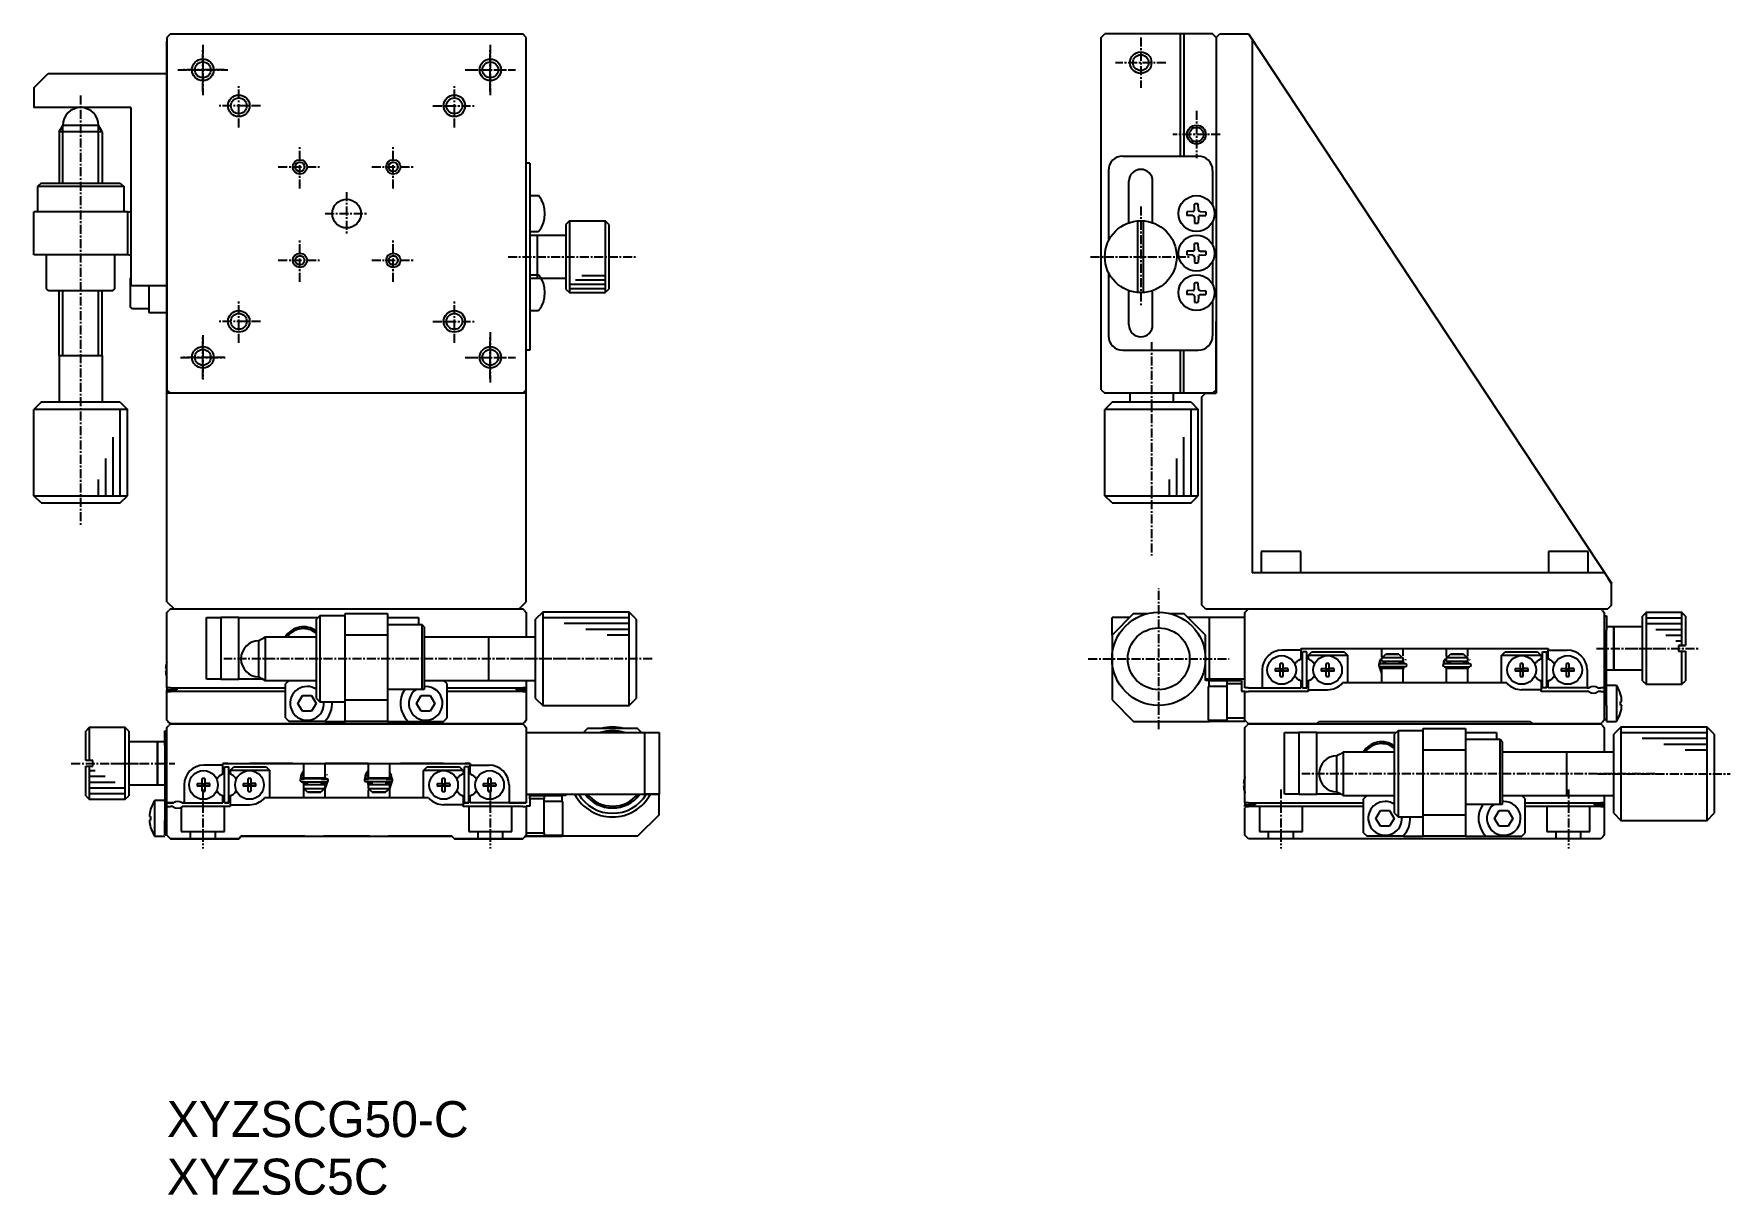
# Model space of a CAD drawing. Extents: x 372 to 608, y 46 to 208.
import ezdxf

# ---------------------------------------------------------------- set-up
doc = ezdxf.new("R2010")
doc.units = 0
doc.linetypes.add('CENTER', pattern=[2, 1.25, -0.25, 0.25, -0.25])
doc.layers.get('0').update_dxf_attribs({"linetype": 'CONTINUOUS'})
doc.layers.add('CENTER', color=1, linetype='CENTER')

msp = doc.modelspace()

# ---------------------------------------------------------------- texts
at = {"color": 7, "linetype": 'CONTINUOUS'}
for s, p in [('XYZSCG50-C', (390.77, 54.5)), ('XYZSC5C', (390.77, 46.5))]:
    msp.add_text(s, height=5, dxfattribs=at).set_placement(p)

# ---------------------------------------------------------------- linework, layer by layer
at = {"color": 7, "linetype": 'CONTINUOUS'}
for p, q in [((391.27, 208), (390.77, 207.5)), ((391.27, 208), (440.27, 208)), ((391.77, 208), (439.77, 208)), ((440.77, 207.5), (440.27, 208)), ((520.77, 207.5), (521.27, 208)), ((536.27, 208), (521.27, 208)), ((531.77, 208), (531.77, 191)), ((532.27, 208), (532.27, 191)), ((536.77, 207.5), (536.27, 208)), ((536.77, 207.5), (536.27, 208)), ((536.77, 207.5), (537.27, 208)), ((537.27, 208), (541.27, 208)), ((541.27, 208), (591.77, 131.56)), ((390.77, 207.5), (390.77, 158.5)), ((390.77, 129), (390.77, 207)), ((440.77, 158.5), (440.77, 207.5)), ((440.77, 129), (440.77, 207)), ((520.77, 158.5), (520.77, 207.5)), ((536.77, 207.5), (536.77, 198)), ((536.77, 207.5), (536.77, 158)), ((541.77, 207.25), (541.77, 133)), ((372.27, 200.5), (374.27, 202.5)), ((374.27, 202.5), (390.77, 202.5)), ((372.27, 200.5), (372.27, 197.75)), ((385.77, 197.75), (372.27, 197.75)), ((385.77, 197.75), (385.77, 173)), ((375.77, 194.39), (376.27, 195.25)), ((381.77, 194.39), (375.77, 194.39)), ((375.77, 194.39), (375.77, 187.25)), ((381.27, 195.25), (376.27, 195.25)), ((381.77, 194.39), (381.27, 195.25)), ((381.77, 194.39), (381.77, 187.25)), ((441.27, 190), (440.77, 190)), ((441.27, 190), (441.27, 164)), ((521.77, 189), (521.77, 179.18)), ((523.77, 191), (534.27, 191)), ((536.27, 189), (536.27, 184.09)), ((373.27, 187.25), (372.77, 186.75)), ((372.77, 186.75), (372.77, 183.25)), ((384.77, 186.75), (372.77, 186.75)), ((373.27, 187.25), (384.27, 187.25)), ((384.27, 187.25), (384.77, 186.75)), ((384.77, 186.75), (384.77, 183.25)), ((524.62, 181.79), (524.62, 187.5)), ((527.92, 181.65), (527.92, 187.5)), ((536.27, 188), (536.27, 184.09)), ((441.27, 185.5), (442.49, 185.5)), ((533.74, 183.5), (533.76, 184.33)), ((534.29, 183.5), (534.28, 184.33)), ((372.27, 177.25), (372.27, 183.25)), ((385.27, 183.25), (372.27, 183.25)), ((385.27, 183.25), (385.27, 177.25)), ((446.77, 182), (446.27, 181.5)), ((446.77, 182), (451.77, 182)), ((452.27, 181.5), (451.77, 182)), ((525.87, 172.02), (525.87, 181.99)), ((526.67, 172.02), (526.67, 181.99)), ((533.53, 183.28), (532.69, 183.26)), ((533.53, 182.73), (532.69, 182.74)), ((533.53, 183.28), (533.67, 183.34)), ((533.53, 182.73), (533.67, 182.67)), ((533.74, 183.5), (533.67, 183.34)), ((533.74, 182.5), (533.67, 182.67)), ((533.74, 182.5), (533.76, 181.68)), ((534.29, 182.5), (534.28, 181.68)), ((534.29, 183.5), (534.36, 183.34)), ((534.29, 182.5), (534.36, 182.67)), ((534.5, 183.28), (534.36, 183.34)), ((534.5, 182.73), (534.36, 182.67)), ((534.5, 183.28), (535.34, 183.26)), ((534.5, 182.73), (535.34, 182.74)), ((536.27, 181.91), (536.27, 178.59)), ((441.27, 180.5), (442.49, 180.5)), ((441.27, 180), (446.27, 180)), ((442.27, 180), (442.27, 174)), ((446.27, 181.5), (446.27, 172.5)), ((452.27, 181.5), (452.27, 172.5)), ((385.27, 177.25), (372.27, 177.25)), ((374.02, 172.55), (374.02, 177.25)), ((383.52, 172.55), (383.52, 177.25)), ((533.53, 177.78), (532.69, 177.76)), ((533.53, 177.23), (532.69, 177.24)), ((533.53, 177.78), (533.67, 177.84)), ((533.53, 177.23), (533.67, 177.17)), ((533.74, 178), (533.67, 177.84)), ((533.74, 177), (533.67, 177.17)), ((533.74, 178), (533.76, 178.83)), ((533.74, 177), (533.76, 176.18)), ((534.29, 178), (534.28, 178.83)), ((534.29, 177), (534.28, 176.18)), ((534.29, 178), (534.36, 177.84)), ((534.29, 177), (534.36, 177.17)), ((534.5, 177.78), (534.36, 177.84)), ((534.5, 177.23), (534.36, 177.17)), ((534.5, 177.78), (535.34, 177.76)), ((534.5, 177.23), (535.34, 177.24)), ((521.77, 174.82), (521.77, 166)), ((536.27, 176.41), (536.27, 173.09)), ((374.32, 172.25), (374.02, 172.55)), ((383.22, 172.25), (383.52, 172.55)), ((385.67, 173.95), (385.77, 174.05)), ((385.67, 173.95), (385.67, 170.05)), ((385.77, 173), (390.77, 173)), ((388.27, 173), (388.27, 169.25)), ((441.27, 174.5), (442.49, 174.5)), ((441.27, 174), (446.27, 174)), ((446.27, 172.5), (446.77, 172)), ((451.77, 172), (452.27, 172.5)), ((527.92, 167.5), (527.92, 172.36)), ((533.53, 172.28), (533.67, 172.34)), ((533.74, 172.5), (533.67, 172.34)), ((533.74, 172.5), (533.76, 173.33)), ((534.29, 172.5), (534.28, 173.33)), ((534.29, 172.5), (534.36, 172.34)), ((534.5, 172.28), (534.36, 172.34)), ((383.22, 172.25), (374.32, 172.25)), ((375.77, 163.25), (375.77, 172.25)), ((381.77, 163.25), (381.77, 172.25)), ((385.97, 169.75), (385.67, 170.05)), ((446.77, 172), (451.77, 172)), ((524.62, 167.5), (524.62, 172.22)), ((533.53, 172.28), (532.69, 172.26)), ((533.53, 171.73), (532.69, 171.74)), ((533.53, 171.73), (533.67, 171.67)), ((533.74, 171.5), (533.67, 171.67)), ((533.74, 171.5), (533.76, 170.68)), ((534.29, 171.5), (534.28, 170.68)), ((534.29, 171.5), (534.36, 171.67)), ((534.5, 171.73), (534.36, 171.67)), ((534.5, 172.28), (535.34, 172.26)), ((534.5, 171.73), (535.34, 171.74)), ((536.27, 170.91), (536.27, 166)), ((388.27, 169.75), (385.97, 169.75)), ((388.27, 169.25), (390.77, 169.25)), ((441.27, 169.5), (442.49, 169.5)), ((536.77, 158.5), (536.77, 168)), ((375.77, 163.25), (381.77, 163.25)), ((375.77, 163.25), (375.77, 156.75)), ((381.77, 163.25), (381.77, 156.75)), ((441.27, 164), (440.77, 164)), ((523.77, 164), (534.27, 164)), ((531.77, 164), (531.77, 158)), ((532.27, 158), (532.27, 164)), ((390.77, 158.5), (391.27, 158)), ((440.27, 158), (440.77, 158.5)), ((520.77, 158.5), (521.27, 158)), ((536.77, 158.5), (536.27, 158)), ((536.27, 158), (536.77, 158.5)), ((536.77, 158.5), (536.27, 158)), ((373.27, 156.75), (372.27, 155.75)), ((384.27, 156.75), (373.27, 156.75)), ((384.27, 156.75), (385.27, 155.75)), ((440.77, 158), (390.77, 158)), ((440.27, 158), (391.27, 158)), ((536.27, 158), (521.27, 158)), ((522.27, 156.75), (521.27, 155.75)), ((533.27, 156.75), (522.27, 156.75)), ((524.77, 158), (524.77, 156.75)), ((530.77, 158), (530.77, 156.75)), ((533.27, 156.75), (534.27, 155.75)), ((534.77, 157.5), (535.27, 158)), ((534.77, 128.5), (534.77, 157.5)), ((535.27, 158), (536.77, 158)), ((372.27, 143.75), (372.27, 155.75)), ((385.27, 143.75), (385.27, 155.75)), ((521.27, 143.75), (521.27, 155.75)), ((534.27, 143.75), (534.27, 155.75)), ((373.27, 142.75), (372.27, 143.75)), ((373.27, 142.75), (384.27, 142.75)), ((384.27, 142.75), (385.27, 143.75)), ((522.27, 142.75), (521.27, 143.75)), ((522.27, 142.75), (533.27, 142.75)), ((533.27, 142.75), (534.27, 143.75)), ((543.02, 136), (543.02, 133)), ((545.77, 136), (543.02, 136)), ((548.52, 136), (545.77, 136)), ((548.52, 133), (548.52, 136)), ((583.02, 136), (583.02, 133)), ((585.77, 136), (583.02, 136)), ((588.52, 136), (585.77, 136)), ((588.52, 133), (588.52, 136)), ((590.81, 133), (541.77, 133)), ((591.27, 132.26), (591.77, 131.5)), ((591.77, 128.5), (591.77, 131.56)), ((390.77, 129), (391.77, 128)), ((390.77, 127.5), (391.02, 127.75)), ((390.77, 117), (390.77, 127.5)), ((391.27, 128), (391.02, 127.75)), ((391.27, 128), (440.27, 128)), ((439.77, 128), (440.77, 129)), ((440.52, 127.75), (440.27, 128)), ((440.52, 127.75), (440.27, 128)), ((440.52, 127.75), (440.77, 127.5)), ((440.52, 127.75), (440.77, 127.5)), ((440.77, 127.5), (440.77, 127.05)), ((440.77, 127.5), (440.77, 124.05)), ((443.07, 127.55), (442.07, 126.55)), ((455.07, 127.55), (443.07, 127.55)), ((443.07, 127.55), (443.07, 120.99)), ((456.07, 126.55), (455.07, 127.55)), ((455.07, 114.55), (455.07, 127.55)), ((535.27, 128), (534.77, 128.5)), ((535.27, 128), (591.27, 128)), ((540.77, 127.5), (541.02, 127.75)), ((540.77, 117), (540.77, 127.5)), ((541.02, 127.75), (541.27, 128)), ((541.27, 128), (590.27, 128)), ((590.52, 127.75), (590.27, 128)), ((590.52, 127.75), (590.77, 127.5)), ((590.77, 127.5), (590.77, 117)), ((591.77, 128.5), (591.27, 128)), ((596.57, 127.5), (596.07, 127)), ((601.57, 127.5), (596.57, 127.5)), ((596.57, 127.5), (596.57, 117.5)), ((601.57, 122.9), (601.57, 127.5)), ((602.07, 127), (601.57, 127.5)), ((396.27, 126.8), (398.27, 126.8)), ((396.27, 118.2), (396.27, 126.8)), ((400.77, 126.8), (398.27, 126.8)), ((398.27, 126.8), (398.27, 118.2)), ((400.77, 118.2), (400.77, 126.8)), ((400.77, 126.8), (411.82, 126.8)), ((412.07, 127.05), (411.57, 126.55)), ((411.57, 115.55), (411.57, 126.55)), ((412.07, 127.05), (412.07, 115.05)), ((415.57, 127.05), (412.07, 127.05)), ((415.57, 124.35), (415.57, 127.35)), ((415.57, 127.35), (421.47, 127.35)), ((421.47, 127.35), (421.47, 124.35)), ((421.47, 126.8), (425.77, 126.8)), ((426.27, 125.8), (421.47, 125.8)), ((425.77, 126.8), (425.77, 125.8)), ((426.57, 125.5), (426.27, 125.8)), ((426.27, 116.8), (426.27, 125.8)), ((426.57, 125.5), (426.57, 116.8)), ((442.07, 121), (442.07, 126.55)), ((456.07, 126.55), (456.07, 115.55)), ((525.27, 127.35), (522.27, 124.35)), ((522.27, 124.35), (522.27, 126.8)), ((524.72, 126.8), (522.27, 126.8)), ((525.27, 127.35), (527.17, 127.35)), ((530.37, 127.35), (532.27, 127.35)), ((535.27, 124.35), (532.27, 127.35)), ((535.77, 126.8), (532.82, 126.8)), ((535.77, 126.8), (535.77, 118.2)), ((540.77, 126.8), (535.77, 126.8)), ((590.77, 127.05), (591.07, 127.05)), ((591.07, 127.05), (591.07, 125.05)), ((592.07, 125.5), (591.07, 125.5)), ((592.07, 125.5), (592.07, 119.5)), ((592.07, 119.5), (592.07, 125.5)), ((596.07, 125.5), (592.07, 125.5)), ((596.07, 118), (596.07, 127)), ((602.07, 127), (602.07, 122.9)), ((404, 123.8), (403.57, 123.55)), ((403.57, 121.03), (403.57, 123.55)), ((404.43, 124.05), (404, 123.8)), ((411.57, 124.05), (404.43, 124.05)), ((404.43, 124.05), (404.43, 121.02)), ((421.47, 124.35), (415.57, 124.35)), ((415.57, 115.35), (415.57, 124.35)), ((421.47, 124.35), (421.47, 115.35)), ((435.57, 124.05), (426.57, 124.05)), ((442.07, 124.05), (435.56, 124.05)), ((435.57, 118.05), (435.57, 124.05)), ((522.27, 124.35), (522.27, 121.05)), ((535.27, 121.05), (535.27, 124.35)), ((591.07, 114.55), (591.07, 125.05)), ((601.07, 122.9), (601.57, 122.9)), ((601.57, 122.9), (601.07, 122.9)), ((601.07, 122.9), (601.07, 122.1)), ((602.07, 122.9), (601.57, 122.9)), ((601.57, 122.9), (602.07, 122.9)), ((390.69, 120.39), (390.7, 120.39)), ((390.69, 120.39), (390.7, 120.39)), ((403.57, 118.55), (403.57, 121.03)), ((404.43, 121.02), (404.43, 118.05)), ((442.07, 115.55), (442.07, 121)), ((443.07, 120.99), (443.07, 114.55)), ((522.27, 121.05), (522.27, 115.35)), ((535.27, 118.05), (535.27, 121.05)), ((545.69, 119.68), (545.69, 120.39)), ((548.57, 122.25), (545.92, 122.25)), ((546.05, 120.39), (546.05, 119.68)), ((548.27, 120.88), (548.57, 121.05)), ((548.57, 122.25), (548.57, 122.5)), ((548.57, 122.5), (558.27, 122.5)), ((548.57, 121.05), (548.57, 122.25)), ((548.77, 117), (548.77, 122)), ((549.37, 122), (548.77, 122)), ((549.37, 117), (549.37, 122)), ((549.57, 121.5), (550.07, 122)), ((549.57, 121.5), (549.57, 121.05)), ((552.27, 121.5), (549.57, 121.5)), ((549.57, 121.05), (549.86, 120.88)), ((550.07, 122), (554.57, 122)), ((552.09, 119.68), (552.09, 120.39)), ((555.07, 121.5), (552.27, 121.5)), ((552.45, 120.39), (552.45, 119.68)), ((554.57, 122), (555.07, 121.5)), ((555.07, 117.7), (555.07, 121.5)), ((558.27, 122.5), (559.97, 122.5)), ((559.52, 120.88), (559.38, 120.19)), ((559.54, 120.94), (559.77, 120.87)), ((559.54, 120.93), (559.55, 120.36)), ((563.08, 120.36), (559.58, 120.36)), ((559.77, 122.5), (559.77, 121.32)), ((559.77, 121.32), (559.77, 121.32)), ((559.77, 121.32), (559.77, 121.32)), ((559.82, 121.2), (559.77, 121.2)), ((559.77, 121.2), (559.77, 120.7)), ((559.77, 120.7), (562.77, 120.7)), ((559.82, 121.2), (560.35, 121.7)), ((562.71, 121.2), (559.82, 121.2)), ((559.93, 120.5), (560.27, 120.5)), ((559.97, 122.5), (568.97, 122.5)), ((560.27, 120.7), (560.27, 120.36)), ((560.35, 121.7), (562.18, 121.7)), ((562.18, 121.7), (560.35, 121.7)), ((562.18, 121.7), (562.71, 121.2)), ((562.27, 120.36), (562.27, 120.7)), ((562.27, 120.5), (562.73, 120.5)), ((562.77, 121.2), (562.71, 121.2)), ((562.77, 121.48), (562.77, 122.5)), ((562.77, 120.7), (562.77, 121.2)), ((562.77, 120.75), (562.79, 120.71)), ((562.77, 120.75), (562.78, 120.7)), ((562.77, 120.57), (562.77, 120.7)), ((562.79, 120.71), (562.87, 120.36)), ((563.12, 120.93), (563.1, 120.98)), ((563.15, 120.88), (563.13, 120.93)), ((568.46, 120.87), (568.33, 120.18)), ((568.48, 120.92), (568.49, 120.35)), ((568.49, 120.93), (568.71, 120.86)), ((568.71, 120.86), (568.77, 120.83)), ((568.77, 122.5), (568.77, 121.39)), ((568.82, 121.2), (568.77, 121.2)), ((568.77, 121.2), (568.77, 120.7)), ((568.77, 120.7), (571.77, 120.7)), ((568.82, 121.2), (569.35, 121.7)), ((571.71, 121.2), (568.82, 121.2)), ((568.87, 120.5), (569.27, 120.5)), ((568.97, 122.5), (571.27, 122.5)), ((569.27, 120.7), (569.27, 120.35)), ((569.35, 121.7), (571.18, 121.7)), ((571.18, 121.7), (569.35, 121.7)), ((571.18, 121.7), (571.71, 121.2)), ((571.27, 122.5), (580.77, 122.5)), ((571.27, 120.35), (571.27, 120.7)), ((571.27, 120.5), (571.68, 120.5)), ((571.77, 121.2), (571.71, 121.2)), ((571.73, 120.7), (571.81, 120.35)), ((571.77, 121.41), (571.77, 122.5)), ((571.77, 120.7), (571.77, 121.2)), ((572.07, 120.92), (572.04, 120.97)), ((572.09, 120.87), (572.07, 120.92)), ((576.47, 121.5), (576.97, 122)), ((576.47, 117.7), (576.47, 121.5)), ((579.27, 121.5), (576.47, 121.5)), ((576.97, 122), (581.47, 122)), ((579.09, 119.68), (579.09, 120.39)), ((581.97, 121.5), (579.27, 121.5)), ((579.45, 120.39), (579.45, 119.68)), ((580.77, 122.5), (582.97, 122.5)), ((581.47, 122), (581.97, 121.5)), ((581.97, 121.05), (581.67, 120.88)), ((581.97, 121.5), (581.97, 121.05)), ((582.17, 117), (582.17, 122)), ((582.17, 122), (582.77, 122)), ((582.77, 117), (582.77, 122)), ((582.97, 122.5), (582.97, 122.25)), ((582.97, 121.05), (582.97, 122.25)), ((582.97, 122.25), (585.62, 122.25)), ((583.26, 120.88), (582.97, 121.05)), ((585.49, 119.68), (585.49, 120.39)), ((585.85, 120.39), (585.85, 119.68)), ((601.07, 122.1), (601.57, 122.1)), ((601.57, 117.5), (601.57, 122.1)), ((601.57, 122.1), (602.07, 122.1)), ((602.07, 122.1), (602.07, 118)), ((390.58, 119.68), (390.7, 119.68)), ((390.58, 119.68), (390.7, 119.68)), ((390.7, 119.32), (390.58, 119.32)), ((390.7, 118.62), (390.69, 118.61)), ((398.27, 118.2), (396.27, 118.2)), ((398.27, 118.2), (400.77, 118.2)), ((404.17, 118.2), (400.77, 118.2)), ((403.57, 118.55), (404, 118.3)), ((404, 118.3), (404.43, 118.05)), ((404.43, 118.05), (411.57, 118.05)), ((407.77, 118.05), (407.27, 117.55)), ((426.57, 118.05), (435.57, 118.05)), ((429.77, 117.55), (429.27, 118.05)), ((435.56, 118.05), (435.57, 118.05)), ((435.57, 118.05), (435.57, 118.05)), ((435.57, 118.05), (442.07, 118.05)), ((440.77, 118.05), (440.77, 117)), ((535.77, 118.2), (535.27, 118.2)), ((535.77, 118.05), (535.27, 118.05)), ((540.77, 118.2), (535.77, 118.2)), ((535.77, 118.01), (535.77, 118.05)), ((535.77, 118.05), (538.27, 118.05)), ((538.27, 118.01), (535.77, 118.01)), ((535.77, 117.2), (535.77, 118.01)), ((538.27, 117.55), (538.27, 118.05)), ((538.27, 118.05), (540.27, 118.05)), ((540.27, 118.05), (540.27, 117.55)), ((543.17, 119.5), (543.17, 117)), ((544.98, 119.68), (545.69, 119.68)), ((544.98, 119.68), (545.69, 119.68)), ((545.69, 119.32), (544.98, 119.32)), ((545.7, 119.67), (545.69, 119.68)), ((545.7, 119.33), (545.69, 119.32)), ((545.69, 118.62), (545.69, 119.32)), ((545.7, 119.33), (545.7, 119.67)), ((545.7, 119.67), (546.04, 119.67)), ((546.04, 119.33), (545.7, 119.33)), ((546.04, 119.67), (546.05, 119.68)), ((546.04, 119.67), (546.04, 119.33)), ((546.04, 119.33), (546.05, 119.32)), ((546.05, 119.68), (546.75, 119.68)), ((546.75, 119.68), (546.05, 119.68)), ((546.05, 119.32), (546.05, 118.62)), ((546.75, 119.32), (546.05, 119.32)), ((548.57, 117.96), (548.27, 118.13)), ((549.86, 118.13), (549.57, 117.96)), ((551.38, 119.68), (552.09, 119.68)), ((551.38, 119.68), (552.09, 119.68)), ((552.09, 119.32), (551.38, 119.32)), ((552.1, 119.67), (552.09, 119.68)), ((552.1, 119.33), (552.09, 119.32)), ((552.09, 118.62), (552.09, 119.32)), ((552.1, 119.33), (552.1, 119.67)), ((552.1, 119.67), (552.44, 119.67)), ((552.44, 119.33), (552.1, 119.33)), ((552.44, 119.67), (552.45, 119.68)), ((552.44, 119.67), (552.44, 119.33)), ((552.44, 119.33), (552.45, 119.32)), ((552.45, 119.68), (553.15, 119.68)), ((553.15, 119.68), (552.45, 119.68)), ((552.45, 119.32), (552.45, 118.62)), ((553.15, 119.32), (552.45, 119.32)), ((559.38, 120.14), (559.77, 119.01)), ((559.58, 119.96), (563.08, 119.96)), ((560.27, 119.7), (559.77, 119.7)), ((559.77, 119.7), (559.77, 117.7)), ((562.77, 119.7), (559.77, 119.7)), ((559.85, 119.7), (559.79, 119.96)), ((560.27, 119.96), (560.27, 119.7)), ((562.27, 119.7), (560.27, 119.7)), ((562.27, 119.7), (560.27, 119.7)), ((562.27, 119.7), (562.27, 119.96)), ((562.77, 119.7), (562.27, 119.7)), ((562.77, 117.7), (562.77, 119.7)), ((562.8, 119.67), (562.77, 119.57)), ((562.87, 119.96), (562.8, 119.67)), ((572.02, 120.35), (568.52, 120.35)), ((568.52, 119.95), (572.02, 119.95)), ((568.79, 119.7), (568.74, 119.95)), ((569.27, 119.7), (568.77, 119.7)), ((571.77, 119.7), (568.77, 119.7)), ((568.77, 119.7), (568.77, 117.7)), ((569.27, 119.95), (569.27, 119.7)), ((571.27, 119.7), (569.27, 119.7)), ((571.27, 119.7), (569.27, 119.7)), ((571.27, 119.7), (571.27, 119.95)), ((571.77, 119.7), (571.27, 119.7)), ((571.81, 119.95), (571.76, 119.7)), ((571.77, 117.7), (571.77, 119.7)), ((578.38, 119.68), (579.09, 119.68)), ((578.38, 119.68), (579.09, 119.68)), ((579.09, 119.32), (578.38, 119.32)), ((579.1, 119.67), (579.09, 119.68)), ((579.1, 119.33), (579.09, 119.32)), ((579.09, 118.62), (579.09, 119.32)), ((579.1, 119.33), (579.1, 119.67)), ((579.1, 119.67), (579.44, 119.67)), ((579.44, 119.33), (579.1, 119.33)), ((579.44, 119.67), (579.45, 119.68)), ((579.44, 119.67), (579.44, 119.33)), ((579.44, 119.33), (579.45, 119.32)), ((579.45, 119.68), (580.15, 119.68)), ((580.15, 119.68), (579.45, 119.68)), ((579.45, 119.32), (579.45, 118.62)), ((580.15, 119.32), (579.45, 119.32)), ((581.67, 118.13), (581.97, 117.96)), ((582.97, 117.96), (583.26, 118.13)), ((584.78, 119.68), (585.49, 119.68)), ((584.78, 119.68), (585.49, 119.68)), ((585.49, 119.32), (584.78, 119.32)), ((585.5, 119.67), (585.49, 119.68)), ((585.5, 119.33), (585.49, 119.32)), ((585.49, 118.62), (585.49, 119.32)), ((585.5, 119.33), (585.5, 119.67)), ((585.5, 119.67), (585.84, 119.67)), ((585.84, 119.33), (585.5, 119.33)), ((585.84, 119.67), (585.85, 119.68)), ((585.84, 119.67), (585.84, 119.33)), ((585.84, 119.33), (585.85, 119.32)), ((585.85, 119.68), (586.55, 119.68)), ((586.55, 119.68), (585.85, 119.68)), ((585.85, 119.32), (585.85, 118.62)), ((586.55, 119.32), (585.85, 119.32)), ((588.37, 119.5), (588.37, 117)), ((591.07, 119.5), (592.07, 119.5)), ((592.07, 119.5), (596.07, 119.5)), ((596.07, 118), (596.57, 117.5)), ((601.57, 117.5), (602.07, 118)), ((391.27, 117), (390.77, 117)), ((390.77, 117), (390.77, 116.75)), ((390.77, 116.5), (390.77, 116.75)), ((390.77, 116.75), (392.17, 116.75)), ((390.77, 116.5), (391.27, 116.5)), ((390.77, 112.5), (390.77, 116.5)), ((391.27, 117), (407.27, 117)), ((407.27, 116.5), (391.27, 116.5)), ((392.17, 117), (392.17, 116.75)), ((407.27, 112.85), (407.27, 117.55)), ((409, 114.85), (409.63, 115.95)), ((409.63, 115.95), (410.9, 115.95)), ((410.9, 115.95), (411.54, 114.85)), ((426.27, 116.8), (421.47, 116.8)), ((425.5, 114.85), (426.13, 115.95)), ((426.13, 115.95), (427.4, 115.95)), ((426.57, 116.8), (426.27, 116.8)), ((427.4, 115.95), (428.04, 114.85)), ((429.77, 112.85), (429.77, 117.55)), ((429.77, 117), (440.27, 117)), ((440.27, 116.5), (429.77, 116.5)), ((439.37, 117), (439.37, 116.75)), ((440.77, 116.75), (439.37, 116.75)), ((440.77, 117), (440.27, 117)), ((440.27, 116.5), (440.77, 116.5)), ((440.77, 117), (440.77, 116.75)), ((440.77, 116.75), (440.77, 116.5)), ((440.77, 116.5), (440.77, 112.5)), ((538.27, 117.2), (535.67, 117.2)), ((535.67, 117.2), (535.67, 112.5)), ((538.27, 112.85), (538.27, 117.55)), ((540.27, 117.55), (538.27, 117.55)), ((540.27, 117.55), (540.27, 116.55)), ((540.27, 116.55), (540.77, 116.55)), ((541.27, 117), (540.77, 117)), ((540.77, 116.5), (540.77, 116.55)), ((540.77, 116.5), (541.27, 116.5)), ((540.77, 112.5), (540.77, 116.5)), ((541.27, 117), (543.17, 117)), ((549.57, 116.5), (541.27, 116.5)), ((543.17, 117), (548.57, 117)), ((548.57, 117), (548.57, 117.96)), ((548.77, 117), (549.37, 117)), ((549.57, 117.96), (549.57, 116.75)), ((549.57, 116.75), (549.57, 116.5)), ((549.57, 116.75), (552.27, 116.75)), ((560.19, 117.7), (554.35, 117.7)), ((569.19, 117.7), (560.19, 117.7)), ((577.19, 117.7), (569.19, 117.7)), ((581.97, 116.75), (579.27, 116.75)), ((581.97, 117.96), (581.97, 116.75)), ((581.97, 116.5), (581.97, 116.75)), ((588.61, 116.5), (581.97, 116.5)), ((582.77, 117), (582.17, 117)), ((582.97, 117), (582.97, 117.96)), ((588.37, 117), (582.97, 117)), ((588.37, 117), (588.67, 117)), ((589.87, 117), (590.27, 117)), ((590.27, 116.5), (589.93, 116.5)), ((590.77, 117), (590.27, 117)), ((590.27, 116.5), (590.77, 116.5)), ((590.77, 117), (590.77, 116.5)), ((590.77, 116.5), (590.77, 112.5)), ((592.46, 117.35), (591.07, 117.35)), ((592.46, 117.35), (592.46, 112.35)), ((593.03, 116.11), (593.04, 116.11)), ((596.57, 117.5), (601.57, 117.5)), ((409.63, 113.75), (409, 114.85)), ((410.9, 113.75), (409.63, 113.75)), ((411.54, 114.85), (410.9, 113.75)), ((411.57, 115.55), (412.07, 115.05)), ((412.07, 115.05), (415.57, 115.05)), ((415.57, 115.35), (421.47, 115.35)), ((415.57, 112.35), (415.57, 115.35)), ((421.47, 115.35), (421.47, 112.35)), ((426.13, 113.75), (425.5, 114.85)), ((427.4, 113.75), (426.13, 113.75)), ((428.04, 114.85), (427.4, 113.75)), ((440.77, 115.05), (440.77, 112.5)), ((442.07, 115.55), (443.07, 114.55)), ((443.07, 114.55), (455.07, 114.55)), ((455.07, 114.55), (456.07, 115.55)), ((522.27, 115.35), (525.27, 112.35)), ((591.07, 114.55), (591.07, 112.55)), ((593.03, 115.11), (593.2, 115.11)), ((593.2, 114.59), (593.03, 114.59)), ((593.04, 113.59), (593.03, 113.59)), ((379.97, 111.5), (379.47, 111)), ((379.47, 106.9), (379.47, 111)), ((379.97, 111.5), (379.97, 106.9)), ((384.97, 111.5), (379.97, 111.5)), ((385.47, 111), (384.97, 111.5)), ((384.97, 106.5), (384.97, 111.5)), ((385.47, 111), (385.47, 106.5)), ((390.47, 111.05), (390.77, 111.05)), ((390.47, 109.05), (390.47, 111.05)), ((391.02, 112.25), (390.77, 112.5)), ((390.77, 112.5), (391.02, 112.25)), ((390.77, 111.5), (391.02, 111.75)), ((390.77, 101), (390.77, 111.5)), ((390.92, 112.35), (391.27, 112)), ((391.27, 112), (390.92, 112.35)), ((391.27, 112), (391.02, 112.25)), ((391.02, 112.25), (391.27, 112)), ((391.27, 112), (391.02, 111.75)), ((440.27, 112), (391.27, 112)), ((391.27, 112), (440.27, 112)), ((407.27, 112.85), (407.77, 112.35)), ((412.81, 112.35), (407.77, 112.35)), ((412.78, 112.42), (412.81, 112.35)), ((412.81, 112.35), (415.57, 112.35)), ((421.47, 112.35), (415.57, 112.35)), ((421.47, 112.35), (424.22, 112.35)), ((424.22, 112.35), (424.25, 112.42)), ((424.22, 112.35), (429.27, 112.35)), ((429.27, 112.35), (429.77, 112.85)), ((440.62, 112.35), (440.27, 112)), ((440.27, 112), (440.62, 112.35)), ((440.52, 112.25), (440.27, 112)), ((440.27, 112), (440.52, 112.25)), ((440.52, 112.25), (440.27, 112)), ((440.27, 112), (440.52, 111.75)), ((440.77, 112.5), (440.52, 112.25)), ((440.52, 112.25), (440.77, 112.5)), ((440.77, 112.5), (440.52, 112.25)), ((440.52, 111.75), (440.77, 111.5)), ((440.77, 111.5), (440.77, 101)), ((449.27, 111.35), (448.72, 110.8)), ((456.27, 111.35), (449.27, 111.35)), ((456.82, 110.8), (456.27, 111.35)), ((525.27, 112.35), (535.77, 112.35)), ((535.67, 112.5), (538.27, 112.5)), ((535.77, 112.42), (535.77, 112.5)), ((535.77, 112.42), (538.27, 112.42)), ((535.77, 112.35), (535.77, 112.42)), ((538.27, 112.35), (535.77, 112.35)), ((538.27, 112.35), (538.27, 112.85)), ((538.27, 112.85), (540.77, 112.85)), ((540.77, 112.35), (538.27, 112.35)), ((540.77, 112.5), (540.77, 112.35)), ((541.02, 112.25), (540.77, 112.5)), ((540.77, 111.5), (541.02, 111.75)), ((540.77, 110.3), (540.77, 111.5)), ((541.02, 112.25), (541.27, 112)), ((541.27, 112), (541.02, 111.75)), ((546.07, 112), (541.27, 112)), ((541.27, 112), (546.07, 112)), ((547.27, 112), (546.07, 112)), ((546.07, 112), (547.27, 112)), ((550.77, 112), (547.27, 112)), ((547.27, 112), (550.77, 112)), ((550.77, 112), (551.12, 112.35)), ((550.77, 112), (560.27, 112)), ((551.12, 112.35), (580.42, 112.35)), ((560.27, 112), (573.27, 112)), ((562.07, 111.05), (561.57, 110.55)), ((565.57, 111.05), (562.07, 111.05)), ((562.07, 111.05), (562.07, 99.05)), ((565.57, 108.35), (565.57, 111.35)), ((565.57, 111.35), (571.47, 111.35)), ((571.47, 111.35), (571.47, 108.35)), ((573.27, 112), (580.77, 112)), ((580.42, 112.35), (580.77, 112)), ((587.27, 112), (580.77, 112)), ((580.77, 112), (587.27, 112)), ((588.07, 112), (587.27, 112)), ((587.27, 112), (588.07, 112)), ((590.27, 112), (588.07, 112)), ((588.07, 112), (590.27, 112)), ((590.27, 112), (590.52, 112.25)), ((590.52, 111.75), (590.27, 112)), ((590.77, 112.5), (590.52, 112.25)), ((590.52, 111.75), (590.77, 111.5)), ((591.07, 112.55), (590.77, 112.55)), ((590.77, 111.5), (590.77, 111.05)), ((590.77, 111.5), (590.77, 108.05)), ((591.07, 112.55), (591.07, 112.35)), ((591.07, 112.35), (592.46, 112.35)), ((593.07, 111.55), (592.07, 110.55)), ((605.07, 111.55), (593.07, 111.55)), ((593.07, 111.55), (593.07, 104.99)), ((605.07, 98.55), (605.07, 111.55)), ((606.07, 110.55), (605.07, 111.55)), ((389.47, 109.5), (385.47, 109.5)), ((390.47, 109.5), (389.47, 109.5)), ((389.47, 106.5), (389.47, 109.5)), ((389.47, 109.5), (389.47, 106.5)), ((390.47, 109.05), (390.47, 99.93)), ((440.77, 110.8), (457.27, 110.8)), ((457.27, 102.2), (457.27, 110.8)), ((457.27, 110.8), (459.27, 110.8)), ((459.27, 110.8), (459.27, 102.2)), ((540.77, 101), (540.77, 110.3)), ((546.27, 110.8), (548.27, 110.8)), ((546.27, 102.2), (546.27, 110.8)), ((548.27, 110.8), (548.27, 102.2)), ((550.77, 110.8), (548.27, 110.8)), ((550.77, 102.2), (550.77, 110.8)), ((550.77, 110.8), (561.82, 110.8)), ((561.57, 99.55), (561.57, 110.55)), ((571.47, 110.8), (575.77, 110.8)), ((576.27, 109.8), (571.47, 109.8)), ((575.77, 110.8), (575.77, 109.8)), ((576.57, 109.5), (576.27, 109.8)), ((576.27, 100.8), (576.27, 109.8)), ((576.57, 109.5), (576.57, 100.8)), ((592.07, 105), (592.07, 110.55)), ((606.07, 110.55), (606.07, 99.55)), ((379.97, 106.9), (379.47, 106.9)), ((380.47, 106.9), (379.97, 106.9)), ((380.47, 106.1), (380.47, 106.9)), ((384.97, 101.5), (384.97, 106.5)), ((385.47, 106.5), (385.47, 102)), ((389.47, 103.5), (389.47, 106.5)), ((389.47, 106.5), (389.47, 103.5)), ((398.57, 106.25), (395.92, 106.25)), ((398.57, 106.25), (395.92, 106.25)), ((398.57, 106.5), (400.77, 106.5)), ((398.57, 106.25), (398.57, 106.5)), ((399.27, 106.5), (398.57, 106.5)), ((398.57, 105.05), (398.57, 106.25)), ((400.77, 106.5), (432.97, 106.5)), ((408.27, 106.5), (402.27, 106.5)), ((409.77, 106.5), (409.77, 104.5)), ((412.77, 104.5), (412.77, 106.5)), ((418.77, 106.5), (412.77, 106.5)), ((418.77, 106.5), (418.77, 104.5)), ((421.77, 104.5), (421.77, 106.5)), ((429.27, 106.5), (423.27, 106.5)), ((432.97, 106.5), (432.27, 106.5)), ((432.97, 106.5), (432.97, 106.25)), ((432.97, 106.25), (435.62, 106.25)), ((432.97, 106.25), (435.62, 106.25)), ((432.97, 105.05), (432.97, 106.25)), ((554, 107.8), (553.57, 107.55)), ((553.57, 105.03), (553.57, 107.55)), ((554.43, 108.05), (554, 107.8)), ((554.43, 108.05), (554.43, 105.02)), ((561.57, 108.05), (554.43, 108.05)), ((571.47, 108.35), (565.57, 108.35)), ((565.57, 99.35), (565.57, 108.35)), ((571.47, 108.35), (571.47, 99.35)), ((585.57, 108.05), (576.57, 108.05)), ((592.07, 108.05), (585.56, 108.05)), ((585.57, 102.05), (585.57, 108.05)), ((379.47, 102), (379.47, 106.1)), ((379.47, 106.1), (379.97, 106.1)), ((379.97, 106.1), (379.97, 101.5)), ((379.97, 106.1), (380.47, 106.1)), ((395.69, 103.68), (395.69, 104.39)), ((396.05, 104.39), (396.05, 103.68)), ((398.27, 104.88), (398.57, 105.05)), ((398.27, 104.88), (398.57, 105.05)), ((398.77, 106), (399.37, 106)), ((398.77, 101), (398.77, 106)), ((399.37, 101), (399.37, 106)), ((399.57, 105.5), (400.07, 106)), ((399.57, 105.5), (399.57, 105.05)), ((402.27, 105.5), (399.57, 105.5)), ((399.57, 105.05), (399.86, 104.88)), ((399.57, 105.05), (399.86, 104.88)), ((400.07, 106), (404.57, 106)), ((402.09, 103.68), (402.09, 104.39)), ((405.07, 105.5), (402.27, 105.5)), ((402.45, 104.39), (402.45, 103.68)), ((404.57, 106), (405.07, 105.5)), ((405.07, 101.7), (405.07, 105.5)), ((409.47, 104.92), (409.31, 104.18)), ((409.77, 105.41), (409.47, 104.92)), ((409.47, 104.93), (409.77, 104.83)), ((409.47, 104.93), (409.47, 104.93)), ((409.47, 104.92), (409.48, 104.35)), ((409.51, 104.35), (409.86, 104.35)), ((413.01, 104.35), (409.51, 104.35)), ((409.51, 103.95), (413.01, 103.95)), ((409.86, 103.95), (409.51, 103.95)), ((409.85, 103.5), (409.72, 103.95)), ((409.77, 104.5), (412.77, 104.5)), ((409.77, 104.5), (410.27, 104.5)), ((410.11, 104.35), (409.85, 104.5)), ((410.27, 104.5), (412.27, 104.5)), ((410.27, 104.5), (410.27, 104.35)), ((410.27, 104.5), (412.27, 104.5)), ((410.27, 103.95), (410.27, 103.5)), ((412.27, 104.5), (412.77, 104.5)), ((412.27, 104.35), (412.27, 104.5)), ((412.27, 104.35), (413.01, 104.35)), ((412.27, 103.5), (412.27, 103.95)), ((413.01, 103.95), (412.27, 103.95)), ((412.67, 104.5), (412.41, 104.35)), ((412.8, 103.95), (412.67, 103.5)), ((412.77, 104.52), (412.8, 104.35)), ((412.8, 102.97), (413.21, 104.13)), ((413.05, 104.92), (413.03, 104.97)), ((413.07, 104.88), (413.05, 104.92)), ((413.05, 104.92), (413.05, 104.92)), ((413.05, 104.92), (413.05, 104.92)), ((413.07, 104.87), (413.07, 104.88)), ((413.07, 104.86), (413.07, 104.87)), ((413.07, 104.87), (413.07, 104.87)), ((413.07, 104.87), (413.07, 104.87)), ((413.07, 104.87), (413.07, 104.87)), ((413.07, 104.87), (413.07, 104.87)), ((413.07, 104.86), (413.07, 104.86)), ((413.07, 104.86), (413.07, 104.86)), ((418.41, 104.93), (418.25, 104.19)), ((418.77, 105.48), (418.41, 104.93)), ((418.41, 104.94), (418.41, 104.94)), ((418.41, 104.94), (418.77, 104.8)), ((418.41, 104.93), (418.41, 104.94)), ((418.41, 104.93), (418.42, 104.36)), ((418.45, 104.36), (418.8, 104.36)), ((421.95, 104.36), (418.45, 104.36)), ((418.8, 103.96), (418.45, 103.96)), ((418.45, 103.96), (421.95, 103.96)), ((418.8, 103.5), (418.66, 103.96)), ((418.77, 104.57), (418.77, 104.75)), ((418.77, 104.5), (421.77, 104.5)), ((418.77, 104.5), (419.27, 104.5)), ((419.05, 104.36), (418.8, 104.5)), ((419.27, 104.5), (421.27, 104.5)), ((419.27, 104.5), (419.27, 104.36)), ((419.27, 104.5), (421.27, 104.5)), ((419.27, 103.96), (419.27, 103.5)), ((421.27, 104.5), (421.77, 104.5)), ((421.27, 104.36), (421.27, 104.5)), ((421.27, 104.36), (421.95, 104.36)), ((421.27, 103.5), (421.27, 103.96)), ((421.95, 103.96), (421.27, 103.96)), ((421.6, 104.5), (421.35, 104.36)), ((421.74, 103.96), (421.6, 103.5)), ((421.71, 104.5), (421.74, 104.36)), ((422.15, 104.19), (421.77, 105.32)), ((421.77, 103.01), (422.15, 104.14)), ((421.99, 104.93), (421.97, 104.98)), ((422.01, 104.89), (421.99, 104.93)), ((421.99, 104.93), (421.99, 104.93)), ((421.99, 104.93), (421.99, 104.93)), ((422.01, 104.88), (422.01, 104.89)), ((422.01, 104.87), (422.01, 104.88)), ((422.01, 104.88), (422.01, 104.88)), ((422.01, 104.88), (422.01, 104.88)), ((422.01, 104.88), (422.01, 104.88)), ((422.01, 104.88), (422.01, 104.88)), ((422.02, 104.87), (422.01, 104.87)), ((422.02, 104.87), (422.02, 104.87)), ((426.47, 105.5), (426.97, 106)), ((426.47, 101.7), (426.47, 105.5)), ((429.27, 105.5), (426.47, 105.5)), ((426.97, 106), (431.47, 106)), ((429.09, 103.68), (429.09, 104.39)), ((431.97, 105.5), (429.27, 105.5)), ((429.45, 104.39), (429.45, 103.68)), ((431.47, 106), (431.97, 105.5)), ((431.97, 105.05), (431.67, 104.88)), ((431.97, 105.05), (431.67, 104.88)), ((431.97, 105.5), (431.97, 105.05)), ((432.17, 101), (432.17, 106)), ((432.77, 106), (432.17, 106)), ((432.77, 101), (432.77, 106)), ((433.26, 104.88), (432.97, 105.05)), ((433.26, 104.88), (432.97, 105.05)), ((435.49, 103.68), (435.49, 104.39)), ((435.85, 104.39), (435.85, 103.68)), ((540.69, 104.39), (540.7, 104.39)), ((553.57, 102.55), (553.57, 105.03)), ((554.43, 105.02), (554.43, 102.05)), ((592.07, 99.55), (592.07, 105)), ((593.07, 104.99), (593.07, 98.55)), ((379.47, 102), (379.97, 101.5)), ((379.97, 101.5), (384.97, 101.5)), ((384.97, 101.5), (385.47, 102)), ((385.47, 103.5), (389.47, 103.5)), ((389.47, 103.5), (390.47, 103.5)), ((393.17, 103.5), (393.17, 101)), ((394.98, 103.68), (395.69, 103.68)), ((394.98, 103.68), (395.69, 103.68)), ((395.69, 103.32), (394.98, 103.32)), ((395.7, 103.67), (395.69, 103.68)), ((395.7, 103.33), (395.69, 103.32)), ((395.69, 102.62), (395.69, 103.32)), ((395.7, 103.33), (395.7, 103.67)), ((395.7, 103.67), (396.04, 103.67)), ((396.04, 103.33), (395.7, 103.33)), ((396.04, 103.67), (396.05, 103.68)), ((396.04, 103.67), (396.04, 103.33)), ((396.04, 103.33), (396.05, 103.32)), ((396.05, 103.68), (396.75, 103.68)), ((396.75, 103.68), (396.05, 103.68)), ((396.05, 103.32), (396.05, 102.62)), ((396.75, 103.32), (396.05, 103.32)), ((398.57, 101.96), (398.27, 102.13)), ((398.57, 101), (398.57, 101.96)), ((399.86, 102.13), (399.57, 101.96)), ((399.57, 101.96), (399.57, 100.75)), ((401.38, 103.68), (402.09, 103.68)), ((401.38, 103.68), (402.09, 103.68)), ((402.09, 103.32), (401.38, 103.32)), ((402.1, 103.67), (402.09, 103.68)), ((402.1, 103.33), (402.09, 103.32)), ((402.09, 102.62), (402.09, 103.32)), ((402.1, 103.33), (402.1, 103.67)), ((402.1, 103.67), (402.44, 103.67)), ((402.44, 103.33), (402.1, 103.33)), ((402.44, 103.67), (402.45, 103.68)), ((402.44, 103.67), (402.44, 103.33)), ((402.44, 103.33), (402.45, 103.32)), ((402.45, 103.68), (403.15, 103.68)), ((403.15, 103.68), (402.45, 103.68)), ((402.45, 103.32), (402.45, 102.62)), ((403.15, 103.32), (402.45, 103.32)), ((427.19, 101.7), (404.35, 101.7)), ((410.27, 103.7), (409.77, 103.7)), ((409.77, 103.5), (409.77, 103)), ((412.77, 103.5), (409.77, 103.5)), ((409.77, 103), (409.82, 103)), ((409.77, 102.9), (409.77, 101.7)), ((409.82, 103), (412.71, 103)), ((410.35, 102.5), (409.82, 103)), ((412.18, 102.5), (410.35, 102.5)), ((410.35, 102.5), (412.18, 102.5)), ((412.71, 103), (412.18, 102.5)), ((412.74, 103.7), (412.27, 103.7)), ((412.71, 103), (412.77, 103)), ((412.77, 103), (412.77, 103.5)), ((412.77, 101.7), (412.77, 102.92)), ((418.77, 103.7), (418.77, 103.58)), ((419.27, 103.7), (418.77, 103.7)), ((418.77, 103.5), (418.77, 103)), ((421.77, 103.5), (418.77, 103.5)), ((418.77, 103), (418.82, 103)), ((418.77, 102.84), (418.77, 101.7)), ((418.82, 103), (421.71, 103)), ((419.35, 102.5), (418.82, 103)), ((421.18, 102.5), (419.35, 102.5)), ((419.35, 102.5), (421.18, 102.5)), ((421.71, 103), (421.18, 102.5)), ((421.19, 102.49), (421.77, 103.01)), ((421.68, 103.7), (421.27, 103.7)), ((421.71, 103), (421.77, 103)), ((421.77, 103), (421.77, 103.5)), ((421.77, 101.7), (421.77, 103)), ((428.38, 103.68), (429.09, 103.68)), ((428.38, 103.68), (429.09, 103.68)), ((429.09, 103.32), (428.38, 103.32)), ((429.1, 103.67), (429.09, 103.68)), ((429.1, 103.33), (429.09, 103.32)), ((429.09, 102.62), (429.09, 103.32)), ((429.1, 103.33), (429.1, 103.67)), ((429.1, 103.67), (429.44, 103.67)), ((429.44, 103.33), (429.1, 103.33)), ((429.44, 103.67), (429.45, 103.68)), ((429.44, 103.67), (429.44, 103.33)), ((429.44, 103.33), (429.45, 103.32)), ((429.45, 103.68), (430.15, 103.68)), ((430.15, 103.68), (429.45, 103.68)), ((429.45, 103.32), (429.45, 102.62)), ((430.15, 103.32), (429.45, 103.32)), ((431.67, 102.13), (431.97, 101.96)), ((431.97, 101.96), (431.97, 100.75)), ((432.97, 101.96), (433.26, 102.13)), ((432.97, 101), (432.97, 101.96)), ((434.78, 103.68), (435.49, 103.68)), ((434.78, 103.68), (435.49, 103.68)), ((435.49, 103.32), (434.78, 103.32)), ((435.5, 103.67), (435.49, 103.68)), ((435.5, 103.33), (435.49, 103.32)), ((435.49, 102.62), (435.49, 103.32)), ((435.5, 103.33), (435.5, 103.67)), ((435.5, 103.67), (435.84, 103.67)), ((435.84, 103.33), (435.5, 103.33)), ((435.84, 103.67), (435.85, 103.68)), ((435.84, 103.67), (435.84, 103.33)), ((435.84, 103.33), (435.85, 103.32)), ((435.85, 103.68), (436.55, 103.68)), ((436.55, 103.68), (435.85, 103.68)), ((435.85, 103.32), (435.85, 102.62)), ((436.55, 103.32), (435.85, 103.32)), ((438.37, 103.5), (438.37, 101)), ((440.77, 102.2), (445.77, 102.2)), ((440.77, 102.2), (457.27, 102.2)), ((441.27, 102.05), (443.27, 102.05)), ((441.27, 101.55), (441.27, 102.05)), ((441.27, 101.55), (441.27, 100.55)), ((443.27, 101.55), (441.27, 101.55)), ((443.27, 102.05), (443.27, 101.55)), ((443.27, 102.05), (445.77, 102.05)), ((445.77, 102.01), (443.27, 102.01)), ((443.27, 96.85), (443.27, 101.55)), ((445.77, 102.2), (459.27, 102.2)), ((445.77, 102.05), (445.77, 102.01)), ((446.27, 102.05), (445.77, 102.05)), ((445.77, 101.2), (445.77, 102.01)), ((446.27, 102.2), (446.27, 102.05)), ((459.27, 102.2), (457.27, 102.2)), ((459.27, 99.35), (459.27, 102.2)), ((540.58, 103.68), (540.7, 103.68)), ((540.7, 103.32), (540.58, 103.32)), ((540.7, 102.62), (540.69, 102.61)), ((548.27, 102.2), (546.27, 102.2)), ((548.27, 102.2), (550.77, 102.2)), ((554.17, 102.2), (550.77, 102.2)), ((553.57, 102.55), (554, 102.3)), ((554, 102.3), (554.43, 102.05)), ((554.43, 102.05), (561.57, 102.05)), ((557.77, 102.05), (557.27, 101.55)), ((557.27, 96.85), (557.27, 101.55)), ((576.57, 102.05), (585.57, 102.05)), ((579.77, 101.55), (579.27, 102.05)), ((579.77, 96.85), (579.77, 101.55)), ((585.56, 102.05), (585.57, 102.05)), ((585.57, 102.05), (585.57, 102.05)), ((585.57, 102.05), (592.07, 102.05)), ((590.77, 102.05), (590.77, 101)), ((388.5, 100.11), (388.5, 100.11)), ((388.5, 100.11), (388.5, 100.11)), ((390.47, 101.35), (389.07, 101.35)), ((389.07, 96.35), (389.07, 101.35)), ((390.47, 99.93), (390.47, 98.55)), ((390.77, 100.5), (390.77, 101)), ((391.27, 101), (390.77, 101)), ((390.77, 101), (391.27, 101)), ((390.77, 100.5), (391.27, 100.5)), ((390.77, 96.5), (390.77, 100.5)), ((391.27, 101), (391.67, 101)), ((391.67, 101), (391.27, 101)), ((391.61, 100.5), (391.27, 100.5)), ((392.87, 101), (393.17, 101)), ((393.17, 101), (392.87, 101)), ((399.57, 100.5), (392.93, 100.5)), ((393.17, 101), (398.57, 101)), ((393.17, 101), (398.57, 101)), ((398.77, 101), (399.37, 101)), ((399.37, 101), (398.77, 101)), ((399.57, 100.75), (399.57, 100.5)), ((399.57, 100.75), (402.27, 100.75)), ((431.97, 100.75), (429.27, 100.75)), ((431.97, 100.5), (431.97, 100.75)), ((440.27, 100.5), (431.97, 100.5)), ((432.17, 101), (432.77, 101)), ((432.77, 101), (432.17, 101)), ((438.37, 101), (432.97, 101)), ((438.37, 101), (432.97, 101)), ((438.37, 101), (440.27, 101)), ((440.27, 101), (438.37, 101)), ((440.77, 101), (440.27, 101)), ((440.27, 101), (440.77, 101)), ((440.27, 100.5), (440.77, 100.5)), ((440.77, 100.55), (440.77, 100.5)), ((441.27, 100.55), (440.77, 100.55)), ((440.77, 100.5), (440.77, 96.5)), ((445.87, 101.2), (443.27, 101.2)), ((445.87, 96.5), (445.87, 101.2)), ((456.27, 96.35), (459.27, 99.35)), ((459.27, 99.35), (456.27, 96.35)), ((541.27, 101), (540.77, 101)), ((540.77, 101), (540.77, 100.75)), ((540.77, 100.75), (542.17, 100.75)), ((540.77, 100.5), (540.77, 100.75)), ((540.77, 100.5), (541.27, 100.5)), ((540.77, 96.5), (540.77, 100.3)), ((541.27, 101), (557.27, 101)), ((557.27, 100.5), (541.27, 100.5)), ((542.17, 101), (542.17, 100.75)), ((559, 98.85), (559.63, 99.95)), ((559.63, 99.95), (560.9, 99.95)), ((560.9, 99.95), (561.54, 98.85)), ((561.57, 99.55), (562.07, 99.05)), ((565.57, 96.35), (565.57, 99.35)), ((565.57, 99.35), (571.47, 99.35)), ((576.27, 100.8), (571.47, 100.8)), ((571.47, 99.35), (571.47, 96.35)), ((575.5, 98.85), (576.13, 99.95)), ((576.13, 99.95), (577.4, 99.95)), ((576.57, 100.8), (576.27, 100.8)), ((577.4, 99.95), (578.04, 98.85)), ((579.77, 101), (590.27, 101)), ((590.27, 100.5), (579.77, 100.5)), ((589.37, 101), (589.37, 100.75)), ((590.77, 100.75), (589.37, 100.75)), ((590.77, 101), (590.27, 101)), ((590.27, 100.5), (590.77, 100.5)), ((590.77, 101), (590.77, 100.75)), ((590.77, 100.75), (590.77, 100.5)), ((590.77, 100.5), (590.77, 96.5)), ((592.07, 99.55), (593.07, 98.55)), ((605.07, 98.55), (606.07, 99.55)), ((388.33, 99.11), (388.5, 99.11)), ((388.33, 99.11), (388.5, 99.11)), ((388.5, 98.59), (388.33, 98.59)), ((388.5, 97.59), (388.5, 97.59)), ((390.47, 96.55), (390.47, 98.55)), ((440.77, 96.85), (443.27, 96.85)), ((443.27, 96.85), (443.27, 96.35)), ((557.27, 96.85), (557.77, 96.35)), ((559.63, 97.75), (559, 98.85)), ((560.9, 97.75), (559.63, 97.75)), ((561.54, 98.85), (560.9, 97.75)), ((562.07, 99.05), (565.57, 99.05)), ((576.13, 97.75), (575.5, 98.85)), ((577.4, 97.75), (576.13, 97.75)), ((578.04, 98.85), (577.4, 97.75)), ((579.27, 96.35), (579.77, 96.85)), ((590.77, 99.05), (590.77, 97.7)), ((590.77, 97.7), (590.77, 96.5)), ((593.07, 98.55), (605.07, 98.55)), ((389.07, 96.35), (390.47, 96.35)), ((390.77, 96.55), (390.47, 96.55)), ((390.47, 96.55), (390.77, 96.55)), ((391.02, 96.25), (390.77, 96.5)), ((390.77, 96.5), (391.02, 96.25)), ((391.02, 96.25), (391.27, 96)), ((391.27, 96), (391.02, 96.25)), ((400.77, 96), (391.27, 96)), ((391.27, 96), (400.77, 96)), ((397.52, 96), (394.02, 96)), ((397.52, 96), (394.02, 96)), ((397.52, 96), (394.02, 96)), ((397.52, 96), (394.02, 96)), ((400.77, 96), (401.12, 96.35)), ((401.12, 96.35), (400.77, 96)), ((409.97, 96.35), (401.12, 96.35)), ((401.12, 96.35), (430.42, 96.35)), ((418.97, 96.35), (412.57, 96.35)), ((413.77, 96.35), (417.77, 96.35)), ((413.77, 96.35), (417.77, 96.35)), ((430.42, 96.35), (421.57, 96.35)), ((430.42, 96.35), (430.77, 96)), ((430.77, 96), (430.42, 96.35)), ((440.27, 96), (430.77, 96)), ((430.77, 96), (440.27, 96)), ((437.52, 96), (434.02, 96)), ((437.52, 96), (434.02, 96)), ((437.52, 96), (434.02, 96)), ((437.52, 96), (434.02, 96)), ((440.27, 96), (440.52, 96.25)), ((440.52, 96.25), (440.27, 96)), ((440.77, 96.5), (440.52, 96.25)), ((440.52, 96.25), (440.77, 96.5)), ((440.77, 96.35), (440.77, 96.5)), ((443.27, 96.35), (440.77, 96.35)), ((440.77, 96.35), (443.27, 96.35)), ((443.27, 96.5), (445.87, 96.5)), ((443.27, 96.42), (445.77, 96.42)), ((445.77, 96.35), (443.27, 96.35)), ((443.27, 96.35), (445.77, 96.35)), ((445.77, 96.42), (445.77, 96.5)), ((445.77, 96.42), (445.77, 96.35)), ((456.27, 96.35), (445.77, 96.35)), ((451.27, 96.35), (445.77, 96.35)), ((456.27, 96.35), (454.27, 96.35)), ((541.02, 96.25), (540.77, 96.5)), ((541.27, 96), (541.02, 96.25)), ((590.27, 96), (541.27, 96)), ((562.81, 96.35), (557.77, 96.35)), ((562.78, 96.42), (562.81, 96.35)), ((562.81, 96.35), (565.57, 96.35)), ((571.47, 96.35), (565.57, 96.35)), ((571.47, 96.35), (574.22, 96.35)), ((574.22, 96.35), (574.25, 96.42)), ((574.22, 96.35), (579.27, 96.35)), ((590.52, 96.25), (590.27, 96)), ((590.77, 96.5), (590.52, 96.25)), ((590.77, 96.5), (590.52, 96.25))]:
    msp.add_line(p, q, dxfattribs=at)
at = {"color": 3, "linetype": 'CONTINUOUS'}
for p, q in [((376.27, 187.25), (376.27, 195.25)), ((381.27, 187.25), (381.27, 195.25)), ((446.77, 182), (446.77, 172)), ((451.77, 182), (451.77, 172)), ((446.77, 173.2), (451.77, 173.2)), ((446.77, 172.6), (451.77, 172.6)), ((447.63, 173.8), (451.77, 173.8)), ((448.5, 174.4), (451.77, 174.4)), ((376.27, 163.25), (376.27, 172.25)), ((381.27, 163.25), (381.27, 172.25)), ((385.27, 155.75), (372.27, 155.75)), ((384.27, 143.75), (384.27, 155.75)), ((534.27, 155.75), (521.27, 155.75)), ((533.27, 143.75), (533.27, 155.75)), ((383.27, 143.75), (383.27, 151.87)), ((532.27, 143.75), (532.27, 151.87)), ((382.27, 143.75), (382.27, 148.92)), ((531.27, 143.75), (531.27, 148.92)), ((381.27, 143.75), (381.27, 145.99)), ((530.27, 143.75), (530.27, 145.99)), ((372.27, 143.75), (385.27, 143.75)), ((521.27, 143.75), (534.27, 143.75)), ((455.07, 126.75), (443.07, 126.75)), ((455.07, 125.95), (446.05, 125.95)), ((455.07, 125.15), (449.04, 125.15)), ((601.57, 126.7), (596.57, 126.7)), ((601.57, 125.9), (596.57, 125.9)), ((601.57, 125.1), (597.95, 125.1)), ((455.07, 124.35), (452.02, 124.35)), ((601.57, 124.3), (599.34, 124.3)), ((601.57, 123.5), (600.72, 123.5)), ((605.07, 110.75), (593.07, 110.75)), ((605.07, 109.95), (596.05, 109.95)), ((605.07, 109.15), (599.04, 109.15)), ((605.07, 108.35), (602.02, 108.35)), ((379.97, 105.5), (380.81, 105.5)), ((379.97, 104.7), (382.2, 104.7)), ((379.97, 103.9), (383.58, 103.9)), ((379.97, 103.1), (384.97, 103.1)), ((379.97, 102.3), (384.97, 102.3)), ((392.77, 100.39), (392.77, 97)), ((398.77, 97), (398.77, 100.5)), ((432.77, 100.5), (432.77, 97)), ((438.77, 97), (438.77, 100.5)), ((542.77, 100.39), (542.77, 97)), ((548.77, 97), (548.77, 100.5)), ((582.77, 100.5), (582.77, 97)), ((588.77, 97), (588.77, 100.5)), ((392.77, 97), (398.77, 97)), ((394.02, 97), (394.02, 96)), ((397.52, 96), (397.52, 97)), ((432.77, 97), (438.77, 97)), ((434.02, 97), (434.02, 96)), ((437.52, 96), (437.52, 97)), ((542.77, 97), (548.77, 97)), ((544.02, 97), (544.02, 96)), ((547.52, 96), (547.52, 97)), ((582.77, 97), (588.77, 97)), ((584.02, 97), (584.02, 96)), ((587.52, 96), (587.52, 97))]:
    msp.add_line(p, q, dxfattribs=at)
at = {"color": 7, "linetype": 'CONTINUOUS'}
for points in [[(546.05, 120.39, 0), (546.04, 120.39, 0), (546.04, 120.39, 0), (546.04, 120.39, 0), (546.04, 120.39, 0), (546.03, 120.39, 0), (546.03, 120.39, 0), (546.03, 120.39, 0), (546.02, 120.39, 0), (546.02, 120.39, 0), (546.02, 120.39, 0), (546.02, 120.39, 0), (546.01, 120.39, 0), (546.01, 120.39, 0), (546.01, 120.39, 0), (546.01, 120.39, 0), (546, 120.39, 0), (546, 120.39, 0), (546, 120.39, 0), (545.99, 120.39, 0), (545.99, 120.39, 0), (545.99, 120.39, 0), (545.99, 120.39, 0), (545.98, 120.39, 0), (545.98, 120.39, 0), (545.98, 120.39, 0), (545.97, 120.39, 0), (545.97, 120.39, 0), (545.97, 120.39, 0), (545.97, 120.39, 0), (545.96, 120.39, 0), (545.96, 120.39, 0), (545.96, 120.39, 0), (545.95, 120.39, 0), (545.95, 120.39, 0), (545.95, 120.39, 0), (545.95, 120.39, 0), (545.94, 120.39, 0), (545.94, 120.39, 0), (545.94, 120.39, 0), (545.93, 120.39, 0), (545.93, 120.39, 0), (545.93, 120.39, 0), (545.93, 120.39, 0), (545.92, 120.39, 0), (545.92, 120.39, 0), (545.92, 120.39, 0), (545.92, 120.39, 0), (545.91, 120.39, 0), (545.91, 120.39, 0), (545.91, 120.39, 0), (545.9, 120.39, 0), (545.9, 120.39, 0), (545.9, 120.39, 0), (545.9, 120.39, 0), (545.89, 120.39, 0), (545.89, 120.39, 0), (545.89, 120.39, 0), (545.88, 120.39, 0), (545.88, 120.39, 0), (545.88, 120.39, 0), (545.88, 120.39, 0), (545.87, 120.39, 0), (545.87, 120.39, 0), (545.87, 120.39, 0), (545.86, 120.39, 0), (545.86, 120.39, 0), (545.86, 120.39, 0), (545.86, 120.39, 0), (545.85, 120.39, 0), (545.85, 120.39, 0), (545.85, 120.39, 0), (545.84, 120.39, 0), (545.84, 120.39, 0), (545.84, 120.39, 0), (545.84, 120.39, 0), (545.83, 120.39, 0), (545.83, 120.39, 0), (545.83, 120.39, 0), (545.82, 120.39, 0), (545.82, 120.39, 0), (545.82, 120.39, 0), (545.82, 120.39, 0), (545.81, 120.39, 0), (545.81, 120.39, 0), (545.81, 120.39, 0), (545.81, 120.39, 0), (545.8, 120.39, 0), (545.8, 120.39, 0), (545.8, 120.39, 0), (545.79, 120.39, 0), (545.79, 120.39, 0), (545.79, 120.39, 0), (545.79, 120.39, 0), (545.78, 120.39, 0), (545.78, 120.39, 0), (545.78, 120.39, 0), (545.77, 120.39, 0), (545.77, 120.39, 0), (545.77, 120.39, 0), (545.77, 120.39, 0), (545.76, 120.39, 0), (545.76, 120.39, 0), (545.76, 120.39, 0), (545.75, 120.39, 0), (545.75, 120.39, 0), (545.75, 120.39, 0), (545.75, 120.39, 0), (545.74, 120.39, 0), (545.74, 120.39, 0), (545.74, 120.39, 0), (545.73, 120.39, 0), (545.73, 120.39, 0), (545.73, 120.39, 0), (545.73, 120.39, 0), (545.72, 120.39, 0), (545.72, 120.39, 0), (545.72, 120.39, 0), (545.72, 120.39, 0), (545.71, 120.39, 0), (545.71, 120.39, 0), (545.71, 120.39, 0), (545.7, 120.39, 0), (545.7, 120.39, 0), (545.7, 120.39, 0), (545.7, 120.39, 0), (545.69, 120.39, 0), (545.69, 120.39, 0), (545.69, 120.39, 0)], [(552.45, 120.39, 0), (552.44, 120.39, 0), (552.44, 120.39, 0), (552.44, 120.39, 0), (552.44, 120.39, 0), (552.43, 120.39, 0), (552.43, 120.39, 0), (552.43, 120.39, 0), (552.42, 120.39, 0), (552.42, 120.39, 0), (552.42, 120.39, 0), (552.42, 120.39, 0), (552.41, 120.39, 0), (552.41, 120.39, 0), (552.41, 120.39, 0), (552.41, 120.39, 0), (552.4, 120.39, 0), (552.4, 120.39, 0), (552.4, 120.39, 0), (552.39, 120.39, 0), (552.39, 120.39, 0), (552.39, 120.39, 0), (552.39, 120.39, 0), (552.38, 120.39, 0), (552.38, 120.39, 0), (552.38, 120.39, 0), (552.37, 120.39, 0), (552.37, 120.39, 0), (552.37, 120.39, 0), (552.37, 120.39, 0), (552.36, 120.39, 0), (552.36, 120.39, 0), (552.36, 120.39, 0), (552.35, 120.39, 0), (552.35, 120.39, 0), (552.35, 120.39, 0), (552.35, 120.39, 0), (552.34, 120.39, 0), (552.34, 120.39, 0), (552.34, 120.39, 0), (552.33, 120.39, 0), (552.33, 120.39, 0), (552.33, 120.39, 0), (552.33, 120.39, 0), (552.32, 120.39, 0), (552.32, 120.39, 0), (552.32, 120.39, 0), (552.32, 120.39, 0), (552.31, 120.39, 0), (552.31, 120.39, 0), (552.31, 120.39, 0), (552.3, 120.39, 0), (552.3, 120.39, 0), (552.3, 120.39, 0), (552.3, 120.39, 0), (552.29, 120.39, 0), (552.29, 120.39, 0), (552.29, 120.39, 0), (552.28, 120.39, 0), (552.28, 120.39, 0), (552.28, 120.39, 0), (552.28, 120.39, 0), (552.27, 120.39, 0), (552.27, 120.39, 0), (552.27, 120.39, 0), (552.26, 120.39, 0), (552.26, 120.39, 0), (552.26, 120.39, 0), (552.26, 120.39, 0), (552.25, 120.39, 0), (552.25, 120.39, 0), (552.25, 120.39, 0), (552.24, 120.39, 0), (552.24, 120.39, 0), (552.24, 120.39, 0), (552.24, 120.39, 0), (552.23, 120.39, 0), (552.23, 120.39, 0), (552.23, 120.39, 0), (552.22, 120.39, 0), (552.22, 120.39, 0), (552.22, 120.39, 0), (552.22, 120.39, 0), (552.21, 120.39, 0), (552.21, 120.39, 0), (552.21, 120.39, 0), (552.21, 120.39, 0), (552.2, 120.39, 0), (552.2, 120.39, 0), (552.2, 120.39, 0), (552.19, 120.39, 0), (552.19, 120.39, 0), (552.19, 120.39, 0), (552.19, 120.39, 0), (552.18, 120.39, 0), (552.18, 120.39, 0), (552.18, 120.39, 0), (552.17, 120.39, 0), (552.17, 120.39, 0), (552.17, 120.39, 0), (552.17, 120.39, 0), (552.16, 120.39, 0), (552.16, 120.39, 0), (552.16, 120.39, 0), (552.15, 120.39, 0), (552.15, 120.39, 0), (552.15, 120.39, 0), (552.15, 120.39, 0), (552.14, 120.39, 0), (552.14, 120.39, 0), (552.14, 120.39, 0), (552.13, 120.39, 0), (552.13, 120.39, 0), (552.13, 120.39, 0), (552.13, 120.39, 0), (552.12, 120.39, 0), (552.12, 120.39, 0), (552.12, 120.39, 0), (552.12, 120.39, 0), (552.11, 120.39, 0), (552.11, 120.39, 0), (552.11, 120.39, 0), (552.1, 120.39, 0), (552.1, 120.39, 0), (552.1, 120.39, 0), (552.1, 120.39, 0), (552.09, 120.39, 0), (552.09, 120.39, 0), (552.09, 120.39, 0)], [(559.77, 120.86, 0), (559.76, 120.86, 0), (559.76, 120.86, 0), (559.76, 120.87, 0), (559.76, 120.87, 0), (559.76, 120.87, 0), (559.75, 120.87, 0), (559.75, 120.87, 0), (559.75, 120.87, 0), (559.75, 120.87, 0), (559.74, 120.87, 0), (559.74, 120.87, 0), (559.74, 120.87, 0), (559.74, 120.88, 0), (559.74, 120.88, 0), (559.73, 120.88, 0), (559.73, 120.88, 0), (559.73, 120.88, 0), (559.73, 120.88, 0), (559.72, 120.88, 0), (559.72, 120.88, 0), (559.72, 120.88, 0), (559.72, 120.88, 0), (559.71, 120.88, 0), (559.71, 120.89, 0), (559.71, 120.89, 0), (559.71, 120.89, 0), (559.71, 120.89, 0), (559.7, 120.89, 0), (559.7, 120.89, 0), (559.7, 120.89, 0), (559.7, 120.89, 0), (559.69, 120.89, 0), (559.69, 120.89, 0), (559.69, 120.89, 0), (559.69, 120.9, 0), (559.69, 120.9, 0), (559.68, 120.9, 0), (559.68, 120.9, 0), (559.68, 120.9, 0), (559.68, 120.9, 0), (559.67, 120.9, 0), (559.67, 120.9, 0), (559.67, 120.9, 0), (559.67, 120.9, 0), (559.67, 120.9, 0), (559.66, 120.9, 0), (559.66, 120.91, 0), (559.66, 120.91, 0), (559.66, 120.91, 0), (559.65, 120.91, 0), (559.65, 120.91, 0), (559.65, 120.91, 0), (559.65, 120.91, 0), (559.65, 120.91, 0), (559.64, 120.91, 0), (559.64, 120.91, 0), (559.64, 120.91, 0), (559.64, 120.91, 0), (559.64, 120.91, 0), (559.63, 120.92, 0), (559.63, 120.92, 0), (559.63, 120.92, 0), (559.63, 120.92, 0), (559.63, 120.92, 0), (559.62, 120.92, 0), (559.62, 120.92, 0), (559.62, 120.92, 0), (559.62, 120.92, 0), (559.62, 120.92, 0), (559.61, 120.92, 0), (559.61, 120.92, 0), (559.61, 120.92, 0), (559.61, 120.92, 0), (559.61, 120.92, 0), (559.61, 120.92, 0), (559.6, 120.92, 0), (559.6, 120.92, 0), (559.6, 120.93, 0), (559.6, 120.93, 0), (559.6, 120.93, 0), (559.6, 120.93, 0), (559.59, 120.93, 0), (559.59, 120.93, 0), (559.59, 120.93, 0), (559.59, 120.93, 0), (559.59, 120.93, 0), (559.59, 120.93, 0), (559.58, 120.93, 0), (559.58, 120.93, 0), (559.58, 120.93, 0), (559.58, 120.93, 0), (559.58, 120.93, 0), (559.58, 120.93, 0), (559.58, 120.93, 0), (559.57, 120.93, 0), (559.57, 120.93, 0), (559.57, 120.93, 0), (559.57, 120.93, 0), (559.57, 120.93, 0), (559.57, 120.93, 0), (559.57, 120.93, 0), (559.57, 120.93, 0), (559.56, 120.93, 0), (559.56, 120.93, 0), (559.56, 120.93, 0), (559.56, 120.93, 0), (559.56, 120.93, 0), (559.56, 120.93, 0), (559.56, 120.93, 0), (559.56, 120.93, 0), (559.56, 120.93, 0), (559.56, 120.93, 0), (559.55, 120.93, 0), (559.55, 120.93, 0), (559.55, 120.93, 0), (559.55, 120.93, 0), (559.55, 120.93, 0), (559.55, 120.93, 0), (559.55, 120.93, 0), (559.55, 120.93, 0), (559.55, 120.93, 0), (559.55, 120.93, 0), (559.55, 120.93, 0), (559.55, 120.93, 0), (559.55, 120.93, 0), (559.55, 120.93, 0), (559.54, 120.93, 0), (559.54, 120.93, 0)], [(559.54, 120.93, 0), (559.54, 120.93, 0), (559.54, 120.93, 0), (559.54, 120.93, 0), (559.54, 120.93, 0), (559.54, 120.93, 0), (559.54, 120.93, 0), (559.54, 120.93, 0), (559.54, 120.93, 0), (559.54, 120.93, 0), (559.54, 120.93, 0), (559.54, 120.93, 0), (559.54, 120.93, 0), (559.54, 120.93, 0), (559.54, 120.93, 0), (559.54, 120.93, 0), (559.54, 120.93, 0), (559.54, 120.93, 0), (559.54, 120.93, 0), (559.54, 120.93, 0), (559.54, 120.93, 0), (559.54, 120.93, 0), (559.54, 120.93, 0), (559.54, 120.93, 0), (559.54, 120.93, 0), (559.54, 120.93, 0), (559.54, 120.93, 0), (559.54, 120.93, 0), (559.54, 120.93, 0), (559.54, 120.93, 0), (559.54, 120.93, 0), (559.54, 120.93, 0), (559.54, 120.93, 0), (559.54, 120.93, 0), (559.54, 120.93, 0), (559.54, 120.93, 0), (559.54, 120.93, 0), (559.54, 120.93, 0), (559.54, 120.93, 0), (559.54, 120.93, 0), (559.54, 120.93, 0), (559.54, 120.93, 0), (559.54, 120.93, 0), (559.54, 120.93, 0), (559.54, 120.93, 0), (559.54, 120.93, 0), (559.54, 120.93, 0), (559.54, 120.93, 0), (559.54, 120.93, 0), (559.54, 120.93, 0), (559.54, 120.93, 0), (559.54, 120.93, 0), (559.54, 120.93, 0), (559.54, 120.93, 0), (559.54, 120.93, 0), (559.54, 120.93, 0), (559.54, 120.93, 0), (559.54, 120.93, 0), (559.54, 120.93, 0), (559.54, 120.93, 0), (559.54, 120.93, 0), (559.54, 120.93, 0), (559.54, 120.93, 0), (559.54, 120.93, 0), (559.54, 120.93, 0), (559.54, 120.93, 0), (559.54, 120.93, 0), (559.54, 120.93, 0), (559.54, 120.93, 0), (559.54, 120.93, 0), (559.54, 120.93, 0), (559.54, 120.93, 0), (559.54, 120.93, 0), (559.54, 120.93, 0), (559.54, 120.93, 0), (559.54, 120.93, 0), (559.54, 120.93, 0), (559.54, 120.93, 0), (559.54, 120.93, 0), (559.54, 120.93, 0), (559.54, 120.93, 0), (559.54, 120.93, 0), (559.54, 120.93, 0), (559.54, 120.93, 0), (559.54, 120.93, 0), (559.54, 120.93, 0), (559.54, 120.93, 0), (559.54, 120.93, 0), (559.54, 120.93, 0), (559.54, 120.93, 0), (559.54, 120.93, 0), (559.54, 120.93, 0), (559.54, 120.93, 0), (559.54, 120.93, 0), (559.54, 120.93, 0), (559.54, 120.93, 0), (559.54, 120.93, 0), (559.54, 120.93, 0), (559.54, 120.93, 0), (559.54, 120.93, 0), (559.54, 120.93, 0), (559.54, 120.93, 0), (559.54, 120.93, 0), (559.54, 120.93, 0), (559.54, 120.93, 0), (559.54, 120.93, 0), (559.54, 120.93, 0), (559.54, 120.93, 0), (559.54, 120.93, 0), (559.54, 120.93, 0), (559.54, 120.93, 0), (559.54, 120.93, 0), (559.54, 120.93, 0), (559.54, 120.93, 0), (559.54, 120.93, 0), (559.54, 120.93, 0), (559.54, 120.93, 0), (559.54, 120.93, 0), (559.54, 120.93, 0), (559.54, 120.93, 0), (559.54, 120.93, 0), (559.54, 120.93, 0), (559.54, 120.93, 0), (559.54, 120.93, 0), (559.54, 120.93, 0), (559.54, 120.93, 0), (559.54, 120.93, 0), (559.54, 120.93, 0), (559.54, 120.93, 0)], [(568.49, 120.92, 0), (568.49, 120.92, 0), (568.49, 120.92, 0), (568.49, 120.92, 0), (568.49, 120.92, 0), (568.49, 120.92, 0), (568.49, 120.92, 0), (568.49, 120.92, 0), (568.49, 120.92, 0), (568.49, 120.92, 0), (568.49, 120.92, 0), (568.49, 120.92, 0), (568.49, 120.92, 0), (568.49, 120.92, 0), (568.49, 120.92, 0), (568.49, 120.92, 0), (568.49, 120.92, 0), (568.49, 120.92, 0), (568.49, 120.92, 0), (568.49, 120.92, 0), (568.49, 120.92, 0), (568.49, 120.92, 0), (568.49, 120.92, 0), (568.49, 120.92, 0), (568.49, 120.92, 0), (568.49, 120.92, 0), (568.49, 120.92, 0), (568.49, 120.92, 0), (568.49, 120.92, 0), (568.49, 120.92, 0), (568.49, 120.92, 0), (568.48, 120.92, 0), (568.48, 120.92, 0), (568.48, 120.92, 0), (568.48, 120.92, 0), (568.48, 120.92, 0), (568.48, 120.92, 0), (568.48, 120.92, 0), (568.48, 120.92, 0), (568.48, 120.92, 0), (568.48, 120.92, 0), (568.48, 120.92, 0), (568.48, 120.92, 0), (568.48, 120.92, 0), (568.48, 120.92, 0), (568.48, 120.92, 0), (568.48, 120.92, 0), (568.48, 120.92, 0), (568.48, 120.92, 0), (568.48, 120.92, 0), (568.48, 120.92, 0), (568.48, 120.92, 0), (568.48, 120.92, 0), (568.48, 120.92, 0), (568.48, 120.92, 0), (568.48, 120.92, 0), (568.48, 120.92, 0), (568.48, 120.92, 0), (568.48, 120.92, 0), (568.48, 120.92, 0), (568.48, 120.92, 0), (568.48, 120.92, 0), (568.48, 120.92, 0), (568.48, 120.92, 0), (568.48, 120.92, 0), (568.48, 120.92, 0), (568.48, 120.92, 0), (568.48, 120.92, 0), (568.48, 120.92, 0), (568.48, 120.92, 0), (568.48, 120.92, 0), (568.48, 120.92, 0), (568.48, 120.92, 0), (568.48, 120.92, 0), (568.48, 120.92, 0), (568.48, 120.92, 0), (568.48, 120.92, 0), (568.48, 120.92, 0), (568.48, 120.92, 0), (568.48, 120.92, 0), (568.48, 120.92, 0), (568.48, 120.92, 0), (568.48, 120.92, 0), (568.48, 120.92, 0), (568.48, 120.92, 0), (568.48, 120.92, 0), (568.48, 120.92, 0), (568.48, 120.92, 0), (568.48, 120.92, 0), (568.48, 120.92, 0), (568.48, 120.92, 0), (568.48, 120.92, 0), (568.48, 120.92, 0), (568.48, 120.92, 0), (568.48, 120.92, 0), (568.48, 120.92, 0), (568.48, 120.92, 0), (568.48, 120.92, 0), (568.48, 120.92, 0), (568.48, 120.92, 0), (568.48, 120.92, 0), (568.48, 120.92, 0), (568.48, 120.92, 0), (568.48, 120.92, 0), (568.48, 120.92, 0), (568.48, 120.92, 0), (568.48, 120.92, 0), (568.48, 120.92, 0), (568.48, 120.92, 0), (568.48, 120.92, 0), (568.48, 120.92, 0), (568.48, 120.92, 0), (568.48, 120.92, 0), (568.48, 120.92, 0), (568.48, 120.92, 0), (568.48, 120.92, 0), (568.48, 120.92, 0), (568.48, 120.92, 0), (568.48, 120.92, 0), (568.48, 120.92, 0), (568.48, 120.92, 0), (568.48, 120.92, 0), (568.48, 120.92, 0), (568.48, 120.92, 0), (568.48, 120.92, 0), (568.48, 120.92, 0), (568.48, 120.92, 0), (568.48, 120.92, 0), (568.48, 120.92, 0)], [(568.77, 120.82, 0), (568.76, 120.82, 0), (568.76, 120.83, 0), (568.76, 120.83, 0), (568.76, 120.83, 0), (568.76, 120.83, 0), (568.75, 120.83, 0), (568.75, 120.83, 0), (568.75, 120.83, 0), (568.75, 120.83, 0), (568.74, 120.84, 0), (568.74, 120.84, 0), (568.74, 120.84, 0), (568.74, 120.84, 0), (568.73, 120.84, 0), (568.73, 120.84, 0), (568.73, 120.84, 0), (568.72, 120.84, 0), (568.72, 120.85, 0), (568.72, 120.85, 0), (568.72, 120.85, 0), (568.71, 120.85, 0), (568.71, 120.85, 0), (568.71, 120.85, 0), (568.71, 120.85, 0), (568.7, 120.85, 0), (568.7, 120.86, 0), (568.7, 120.86, 0), (568.69, 120.86, 0), (568.69, 120.86, 0), (568.69, 120.86, 0), (568.69, 120.86, 0), (568.68, 120.86, 0), (568.68, 120.86, 0), (568.68, 120.87, 0), (568.68, 120.87, 0), (568.67, 120.87, 0), (568.67, 120.87, 0), (568.67, 120.87, 0), (568.66, 120.87, 0), (568.66, 120.87, 0), (568.66, 120.87, 0), (568.66, 120.87, 0), (568.65, 120.88, 0), (568.65, 120.88, 0), (568.65, 120.88, 0), (568.64, 120.88, 0), (568.64, 120.88, 0), (568.64, 120.88, 0), (568.64, 120.88, 0), (568.63, 120.88, 0), (568.63, 120.88, 0), (568.63, 120.89, 0), (568.63, 120.89, 0), (568.62, 120.89, 0), (568.62, 120.89, 0), (568.62, 120.89, 0), (568.61, 120.89, 0), (568.61, 120.89, 0), (568.61, 120.89, 0), (568.61, 120.89, 0), (568.6, 120.89, 0), (568.6, 120.9, 0), (568.6, 120.9, 0), (568.6, 120.9, 0), (568.59, 120.9, 0), (568.59, 120.9, 0), (568.59, 120.9, 0), (568.59, 120.9, 0), (568.58, 120.9, 0), (568.58, 120.9, 0), (568.58, 120.9, 0), (568.58, 120.9, 0), (568.57, 120.91, 0), (568.57, 120.91, 0), (568.57, 120.91, 0), (568.57, 120.91, 0), (568.56, 120.91, 0), (568.56, 120.91, 0), (568.56, 120.91, 0), (568.56, 120.91, 0), (568.56, 120.91, 0), (568.55, 120.91, 0), (568.55, 120.91, 0), (568.55, 120.91, 0), (568.55, 120.91, 0), (568.54, 120.91, 0), (568.54, 120.91, 0), (568.54, 120.92, 0), (568.54, 120.92, 0), (568.54, 120.92, 0), (568.53, 120.92, 0), (568.53, 120.92, 0), (568.53, 120.92, 0), (568.53, 120.92, 0), (568.53, 120.92, 0), (568.53, 120.92, 0), (568.52, 120.92, 0), (568.52, 120.92, 0), (568.52, 120.92, 0), (568.52, 120.92, 0), (568.52, 120.92, 0), (568.52, 120.92, 0), (568.51, 120.92, 0), (568.51, 120.92, 0), (568.51, 120.92, 0), (568.51, 120.92, 0), (568.51, 120.92, 0), (568.51, 120.92, 0), (568.5, 120.92, 0), (568.5, 120.92, 0), (568.5, 120.92, 0), (568.5, 120.92, 0), (568.5, 120.92, 0), (568.5, 120.92, 0), (568.5, 120.92, 0), (568.5, 120.92, 0), (568.5, 120.92, 0), (568.49, 120.92, 0), (568.49, 120.92, 0), (568.49, 120.92, 0), (568.49, 120.92, 0), (568.49, 120.92, 0), (568.49, 120.92, 0), (568.49, 120.92, 0), (568.49, 120.92, 0), (568.49, 120.92, 0), (568.49, 120.92, 0), (568.49, 120.92, 0)], [(579.45, 120.39, 0), (579.44, 120.39, 0), (579.44, 120.39, 0), (579.44, 120.39, 0), (579.44, 120.39, 0), (579.43, 120.39, 0), (579.43, 120.39, 0), (579.43, 120.39, 0), (579.42, 120.39, 0), (579.42, 120.39, 0), (579.42, 120.39, 0), (579.42, 120.39, 0), (579.41, 120.39, 0), (579.41, 120.39, 0), (579.41, 120.39, 0), (579.41, 120.39, 0), (579.4, 120.39, 0), (579.4, 120.39, 0), (579.4, 120.39, 0), (579.39, 120.39, 0), (579.39, 120.39, 0), (579.39, 120.39, 0), (579.39, 120.39, 0), (579.38, 120.39, 0), (579.38, 120.39, 0), (579.38, 120.39, 0), (579.37, 120.39, 0), (579.37, 120.39, 0), (579.37, 120.39, 0), (579.37, 120.39, 0), (579.36, 120.39, 0), (579.36, 120.39, 0), (579.36, 120.39, 0), (579.35, 120.39, 0), (579.35, 120.39, 0), (579.35, 120.39, 0), (579.35, 120.39, 0), (579.34, 120.39, 0), (579.34, 120.39, 0), (579.34, 120.39, 0), (579.33, 120.39, 0), (579.33, 120.39, 0), (579.33, 120.39, 0), (579.33, 120.39, 0), (579.32, 120.39, 0), (579.32, 120.39, 0), (579.32, 120.39, 0), (579.32, 120.39, 0), (579.31, 120.39, 0), (579.31, 120.39, 0), (579.31, 120.39, 0), (579.3, 120.39, 0), (579.3, 120.39, 0), (579.3, 120.39, 0), (579.3, 120.39, 0), (579.29, 120.39, 0), (579.29, 120.39, 0), (579.29, 120.39, 0), (579.28, 120.39, 0), (579.28, 120.39, 0), (579.28, 120.39, 0), (579.28, 120.39, 0), (579.27, 120.39, 0), (579.27, 120.39, 0), (579.27, 120.39, 0), (579.26, 120.39, 0), (579.26, 120.39, 0), (579.26, 120.39, 0), (579.26, 120.39, 0), (579.25, 120.39, 0), (579.25, 120.39, 0), (579.25, 120.39, 0), (579.24, 120.39, 0), (579.24, 120.39, 0), (579.24, 120.39, 0), (579.24, 120.39, 0), (579.23, 120.39, 0), (579.23, 120.39, 0), (579.23, 120.39, 0), (579.22, 120.39, 0), (579.22, 120.39, 0), (579.22, 120.39, 0), (579.22, 120.39, 0), (579.21, 120.39, 0), (579.21, 120.39, 0), (579.21, 120.39, 0), (579.21, 120.39, 0), (579.2, 120.39, 0), (579.2, 120.39, 0), (579.2, 120.39, 0), (579.19, 120.39, 0), (579.19, 120.39, 0), (579.19, 120.39, 0), (579.19, 120.39, 0), (579.18, 120.39, 0), (579.18, 120.39, 0), (579.18, 120.39, 0), (579.17, 120.39, 0), (579.17, 120.39, 0), (579.17, 120.39, 0), (579.17, 120.39, 0), (579.16, 120.39, 0), (579.16, 120.39, 0), (579.16, 120.39, 0), (579.15, 120.39, 0), (579.15, 120.39, 0), (579.15, 120.39, 0), (579.15, 120.39, 0), (579.14, 120.39, 0), (579.14, 120.39, 0), (579.14, 120.39, 0), (579.13, 120.39, 0), (579.13, 120.39, 0), (579.13, 120.39, 0), (579.13, 120.39, 0), (579.12, 120.39, 0), (579.12, 120.39, 0), (579.12, 120.39, 0), (579.12, 120.39, 0), (579.11, 120.39, 0), (579.11, 120.39, 0), (579.11, 120.39, 0), (579.1, 120.39, 0), (579.1, 120.39, 0), (579.1, 120.39, 0), (579.1, 120.39, 0), (579.09, 120.39, 0), (579.09, 120.39, 0), (579.09, 120.39, 0)], [(585.85, 120.39, 0), (585.84, 120.39, 0), (585.84, 120.39, 0), (585.84, 120.39, 0), (585.84, 120.39, 0), (585.83, 120.39, 0), (585.83, 120.39, 0), (585.83, 120.39, 0), (585.82, 120.39, 0), (585.82, 120.39, 0), (585.82, 120.39, 0), (585.82, 120.39, 0), (585.81, 120.39, 0), (585.81, 120.39, 0), (585.81, 120.39, 0), (585.81, 120.39, 0), (585.8, 120.39, 0), (585.8, 120.39, 0), (585.8, 120.39, 0), (585.79, 120.39, 0), (585.79, 120.39, 0), (585.79, 120.39, 0), (585.79, 120.39, 0), (585.78, 120.39, 0), (585.78, 120.39, 0), (585.78, 120.39, 0), (585.77, 120.39, 0), (585.77, 120.39, 0), (585.77, 120.39, 0), (585.77, 120.39, 0), (585.76, 120.39, 0), (585.76, 120.39, 0), (585.76, 120.39, 0), (585.75, 120.39, 0), (585.75, 120.39, 0), (585.75, 120.39, 0), (585.75, 120.39, 0), (585.74, 120.39, 0), (585.74, 120.39, 0), (585.74, 120.39, 0), (585.73, 120.39, 0), (585.73, 120.39, 0), (585.73, 120.39, 0), (585.73, 120.39, 0), (585.72, 120.39, 0), (585.72, 120.39, 0), (585.72, 120.39, 0), (585.72, 120.39, 0), (585.71, 120.39, 0), (585.71, 120.39, 0), (585.71, 120.39, 0), (585.7, 120.39, 0), (585.7, 120.39, 0), (585.7, 120.39, 0), (585.7, 120.39, 0), (585.69, 120.39, 0), (585.69, 120.39, 0), (585.69, 120.39, 0), (585.68, 120.39, 0), (585.68, 120.39, 0), (585.68, 120.39, 0), (585.68, 120.39, 0), (585.67, 120.39, 0), (585.67, 120.39, 0), (585.67, 120.39, 0), (585.66, 120.39, 0), (585.66, 120.39, 0), (585.66, 120.39, 0), (585.66, 120.39, 0), (585.65, 120.39, 0), (585.65, 120.39, 0), (585.65, 120.39, 0), (585.64, 120.39, 0), (585.64, 120.39, 0), (585.64, 120.39, 0), (585.64, 120.39, 0), (585.63, 120.39, 0), (585.63, 120.39, 0), (585.63, 120.39, 0), (585.62, 120.39, 0), (585.62, 120.39, 0), (585.62, 120.39, 0), (585.62, 120.39, 0), (585.61, 120.39, 0), (585.61, 120.39, 0), (585.61, 120.39, 0), (585.61, 120.39, 0), (585.6, 120.39, 0), (585.6, 120.39, 0), (585.6, 120.39, 0), (585.59, 120.39, 0), (585.59, 120.39, 0), (585.59, 120.39, 0), (585.59, 120.39, 0), (585.58, 120.39, 0), (585.58, 120.39, 0), (585.58, 120.39, 0), (585.57, 120.39, 0), (585.57, 120.39, 0), (585.57, 120.39, 0), (585.57, 120.39, 0), (585.56, 120.39, 0), (585.56, 120.39, 0), (585.56, 120.39, 0), (585.55, 120.39, 0), (585.55, 120.39, 0), (585.55, 120.39, 0), (585.55, 120.39, 0), (585.54, 120.39, 0), (585.54, 120.39, 0), (585.54, 120.39, 0), (585.53, 120.39, 0), (585.53, 120.39, 0), (585.53, 120.39, 0), (585.53, 120.39, 0), (585.52, 120.39, 0), (585.52, 120.39, 0), (585.52, 120.39, 0), (585.52, 120.39, 0), (585.51, 120.39, 0), (585.51, 120.39, 0), (585.51, 120.39, 0), (585.5, 120.39, 0), (585.5, 120.39, 0), (585.5, 120.39, 0), (585.5, 120.39, 0), (585.49, 120.39, 0), (585.49, 120.39, 0), (585.49, 120.39, 0)], [(390.7, 119.68, 0), (390.7, 119.68, 0), (390.7, 119.68, 0), (390.7, 119.67, 0), (390.7, 119.67, 0), (390.7, 119.67, 0), (390.7, 119.66, 0), (390.7, 119.66, 0), (390.7, 119.66, 0), (390.7, 119.66, 0), (390.7, 119.65, 0), (390.7, 119.65, 0), (390.7, 119.65, 0), (390.7, 119.64, 0), (390.7, 119.64, 0), (390.7, 119.64, 0), (390.7, 119.64, 0), (390.7, 119.63, 0), (390.7, 119.63, 0), (390.69, 119.63, 0), (390.69, 119.63, 0), (390.69, 119.62, 0), (390.69, 119.62, 0), (390.69, 119.62, 0), (390.69, 119.61, 0), (390.69, 119.61, 0), (390.69, 119.61, 0), (390.69, 119.61, 0), (390.69, 119.6, 0), (390.69, 119.6, 0), (390.69, 119.6, 0), (390.69, 119.59, 0), (390.69, 119.59, 0), (390.69, 119.59, 0), (390.69, 119.59, 0), (390.69, 119.58, 0), (390.69, 119.58, 0), (390.69, 119.58, 0), (390.69, 119.57, 0), (390.69, 119.57, 0), (390.69, 119.57, 0), (390.69, 119.57, 0), (390.69, 119.56, 0), (390.69, 119.56, 0), (390.69, 119.56, 0), (390.69, 119.55, 0), (390.69, 119.55, 0), (390.69, 119.55, 0), (390.69, 119.55, 0), (390.69, 119.54, 0), (390.69, 119.54, 0), (390.69, 119.54, 0), (390.69, 119.54, 0), (390.69, 119.53, 0), (390.69, 119.53, 0), (390.69, 119.53, 0), (390.69, 119.52, 0), (390.69, 119.52, 0), (390.69, 119.52, 0), (390.69, 119.52, 0), (390.69, 119.51, 0), (390.69, 119.51, 0), (390.69, 119.51, 0), (390.69, 119.5, 0), (390.69, 119.5, 0), (390.69, 119.5, 0), (390.69, 119.5, 0), (390.69, 119.49, 0), (390.69, 119.49, 0), (390.69, 119.49, 0), (390.69, 119.48, 0), (390.69, 119.48, 0), (390.69, 119.48, 0), (390.69, 119.48, 0), (390.69, 119.47, 0), (390.69, 119.47, 0), (390.69, 119.47, 0), (390.69, 119.46, 0), (390.69, 119.46, 0), (390.69, 119.46, 0), (390.69, 119.46, 0), (390.69, 119.45, 0), (390.69, 119.45, 0), (390.69, 119.45, 0), (390.69, 119.45, 0), (390.69, 119.44, 0), (390.69, 119.44, 0), (390.69, 119.44, 0), (390.69, 119.43, 0), (390.69, 119.43, 0), (390.69, 119.43, 0), (390.69, 119.43, 0), (390.69, 119.42, 0), (390.69, 119.42, 0), (390.69, 119.42, 0), (390.69, 119.41, 0), (390.69, 119.41, 0), (390.69, 119.41, 0), (390.69, 119.41, 0), (390.69, 119.4, 0), (390.69, 119.4, 0), (390.69, 119.4, 0), (390.69, 119.39, 0), (390.69, 119.39, 0), (390.69, 119.39, 0), (390.69, 119.39, 0), (390.69, 119.38, 0), (390.69, 119.38, 0), (390.69, 119.38, 0), (390.69, 119.37, 0), (390.7, 119.37, 0), (390.7, 119.37, 0), (390.7, 119.37, 0), (390.7, 119.36, 0), (390.7, 119.36, 0), (390.7, 119.36, 0), (390.7, 119.36, 0), (390.7, 119.35, 0), (390.7, 119.35, 0), (390.7, 119.35, 0), (390.7, 119.34, 0), (390.7, 119.34, 0), (390.7, 119.34, 0), (390.7, 119.34, 0), (390.7, 119.33, 0), (390.7, 119.33, 0), (390.7, 119.33, 0), (390.7, 119.32, 0), (390.7, 119.32, 0)], [(544.98, 119.68, 0), (544.98, 119.68, 0), (544.98, 119.68, 0), (544.98, 119.67, 0), (544.98, 119.67, 0), (544.98, 119.67, 0), (544.98, 119.66, 0), (544.98, 119.66, 0), (544.98, 119.66, 0), (544.98, 119.66, 0), (544.98, 119.65, 0), (544.98, 119.65, 0), (544.98, 119.65, 0), (544.98, 119.64, 0), (544.98, 119.64, 0), (544.98, 119.64, 0), (544.98, 119.64, 0), (544.98, 119.63, 0), (544.98, 119.63, 0), (544.98, 119.63, 0), (544.98, 119.63, 0), (544.98, 119.62, 0), (544.98, 119.62, 0), (544.98, 119.62, 0), (544.98, 119.61, 0), (544.98, 119.61, 0), (544.98, 119.61, 0), (544.98, 119.61, 0), (544.98, 119.6, 0), (544.98, 119.6, 0), (544.98, 119.6, 0), (544.98, 119.59, 0), (544.98, 119.59, 0), (544.98, 119.59, 0), (544.98, 119.59, 0), (544.98, 119.58, 0), (544.98, 119.58, 0), (544.98, 119.58, 0), (544.98, 119.57, 0), (544.98, 119.57, 0), (544.98, 119.57, 0), (544.98, 119.57, 0), (544.98, 119.56, 0), (544.98, 119.56, 0), (544.98, 119.56, 0), (544.98, 119.55, 0), (544.98, 119.55, 0), (544.98, 119.55, 0), (544.98, 119.55, 0), (544.98, 119.54, 0), (544.98, 119.54, 0), (544.98, 119.54, 0), (544.98, 119.54, 0), (544.98, 119.53, 0), (544.98, 119.53, 0), (544.98, 119.53, 0), (544.98, 119.52, 0), (544.98, 119.52, 0), (544.98, 119.52, 0), (544.98, 119.52, 0), (544.98, 119.51, 0), (544.98, 119.51, 0), (544.98, 119.51, 0), (544.98, 119.5, 0), (544.98, 119.5, 0), (544.98, 119.5, 0), (544.98, 119.5, 0), (544.98, 119.49, 0), (544.98, 119.49, 0), (544.98, 119.49, 0), (544.98, 119.48, 0), (544.98, 119.48, 0), (544.98, 119.48, 0), (544.98, 119.48, 0), (544.98, 119.47, 0), (544.98, 119.47, 0), (544.98, 119.47, 0), (544.98, 119.46, 0), (544.98, 119.46, 0), (544.98, 119.46, 0), (544.98, 119.46, 0), (544.98, 119.45, 0), (544.98, 119.45, 0), (544.98, 119.45, 0), (544.98, 119.45, 0), (544.98, 119.44, 0), (544.98, 119.44, 0), (544.98, 119.44, 0), (544.98, 119.43, 0), (544.98, 119.43, 0), (544.98, 119.43, 0), (544.98, 119.43, 0), (544.98, 119.42, 0), (544.98, 119.42, 0), (544.98, 119.42, 0), (544.98, 119.41, 0), (544.98, 119.41, 0), (544.98, 119.41, 0), (544.98, 119.41, 0), (544.98, 119.4, 0), (544.98, 119.4, 0), (544.98, 119.4, 0), (544.98, 119.39, 0), (544.98, 119.39, 0), (544.98, 119.39, 0), (544.98, 119.39, 0), (544.98, 119.38, 0), (544.98, 119.38, 0), (544.98, 119.38, 0), (544.98, 119.37, 0), (544.98, 119.37, 0), (544.98, 119.37, 0), (544.98, 119.37, 0), (544.98, 119.36, 0), (544.98, 119.36, 0), (544.98, 119.36, 0), (544.98, 119.36, 0), (544.98, 119.35, 0), (544.98, 119.35, 0), (544.98, 119.35, 0), (544.98, 119.34, 0), (544.98, 119.34, 0), (544.98, 119.34, 0), (544.98, 119.34, 0), (544.98, 119.33, 0), (544.98, 119.33, 0), (544.98, 119.33, 0), (544.98, 119.32, 0), (544.98, 119.32, 0)], [(545.69, 118.62, 0), (545.69, 118.62, 0), (545.69, 118.62, 0), (545.7, 118.62, 0), (545.7, 118.62, 0), (545.7, 118.62, 0), (545.7, 118.62, 0), (545.71, 118.62, 0), (545.71, 118.62, 0), (545.71, 118.61, 0), (545.72, 118.61, 0), (545.72, 118.61, 0), (545.72, 118.61, 0), (545.72, 118.61, 0), (545.73, 118.61, 0), (545.73, 118.61, 0), (545.73, 118.61, 0), (545.73, 118.61, 0), (545.74, 118.61, 0), (545.74, 118.61, 0), (545.74, 118.61, 0), (545.75, 118.61, 0), (545.75, 118.61, 0), (545.75, 118.61, 0), (545.75, 118.61, 0), (545.76, 118.61, 0), (545.76, 118.61, 0), (545.76, 118.61, 0), (545.77, 118.61, 0), (545.77, 118.61, 0), (545.77, 118.61, 0), (545.77, 118.61, 0), (545.78, 118.61, 0), (545.78, 118.61, 0), (545.78, 118.61, 0), (545.79, 118.61, 0), (545.79, 118.61, 0), (545.79, 118.61, 0), (545.79, 118.61, 0), (545.8, 118.61, 0), (545.8, 118.61, 0), (545.8, 118.61, 0), (545.81, 118.61, 0), (545.81, 118.61, 0), (545.81, 118.61, 0), (545.81, 118.61, 0), (545.82, 118.61, 0), (545.82, 118.61, 0), (545.82, 118.61, 0), (545.82, 118.61, 0), (545.83, 118.61, 0), (545.83, 118.61, 0), (545.83, 118.61, 0), (545.84, 118.61, 0), (545.84, 118.61, 0), (545.84, 118.61, 0), (545.84, 118.61, 0), (545.85, 118.61, 0), (545.85, 118.61, 0), (545.85, 118.61, 0), (545.86, 118.61, 0), (545.86, 118.61, 0), (545.86, 118.61, 0), (545.86, 118.61, 0), (545.87, 118.61, 0), (545.87, 118.61, 0), (545.87, 118.61, 0), (545.88, 118.61, 0), (545.88, 118.61, 0), (545.88, 118.61, 0), (545.88, 118.61, 0), (545.89, 118.61, 0), (545.89, 118.61, 0), (545.89, 118.61, 0), (545.9, 118.61, 0), (545.9, 118.61, 0), (545.9, 118.61, 0), (545.9, 118.61, 0), (545.91, 118.61, 0), (545.91, 118.61, 0), (545.91, 118.61, 0), (545.92, 118.61, 0), (545.92, 118.61, 0), (545.92, 118.61, 0), (545.92, 118.61, 0), (545.93, 118.61, 0), (545.93, 118.61, 0), (545.93, 118.61, 0), (545.93, 118.61, 0), (545.94, 118.61, 0), (545.94, 118.61, 0), (545.94, 118.61, 0), (545.95, 118.61, 0), (545.95, 118.61, 0), (545.95, 118.61, 0), (545.95, 118.61, 0), (545.96, 118.61, 0), (545.96, 118.61, 0), (545.96, 118.61, 0), (545.97, 118.61, 0), (545.97, 118.61, 0), (545.97, 118.61, 0), (545.97, 118.61, 0), (545.98, 118.61, 0), (545.98, 118.61, 0), (545.98, 118.61, 0), (545.99, 118.61, 0), (545.99, 118.61, 0), (545.99, 118.61, 0), (545.99, 118.61, 0), (546, 118.61, 0), (546, 118.61, 0), (546, 118.61, 0), (546.01, 118.61, 0), (546.01, 118.61, 0), (546.01, 118.61, 0), (546.01, 118.61, 0), (546.02, 118.61, 0), (546.02, 118.61, 0), (546.02, 118.61, 0), (546.02, 118.62, 0), (546.03, 118.62, 0), (546.03, 118.62, 0), (546.03, 118.62, 0), (546.04, 118.62, 0), (546.04, 118.62, 0), (546.04, 118.62, 0), (546.04, 118.62, 0), (546.05, 118.62, 0)], [(546.75, 119.32, 0), (546.75, 119.32, 0), (546.75, 119.33, 0), (546.75, 119.33, 0), (546.75, 119.33, 0), (546.75, 119.34, 0), (546.75, 119.34, 0), (546.75, 119.34, 0), (546.75, 119.34, 0), (546.75, 119.35, 0), (546.75, 119.35, 0), (546.75, 119.35, 0), (546.75, 119.36, 0), (546.75, 119.36, 0), (546.75, 119.36, 0), (546.75, 119.36, 0), (546.75, 119.37, 0), (546.75, 119.37, 0), (546.75, 119.37, 0), (546.75, 119.37, 0), (546.75, 119.38, 0), (546.75, 119.38, 0), (546.75, 119.38, 0), (546.75, 119.39, 0), (546.75, 119.39, 0), (546.75, 119.39, 0), (546.76, 119.39, 0), (546.76, 119.4, 0), (546.76, 119.4, 0), (546.76, 119.4, 0), (546.76, 119.41, 0), (546.76, 119.41, 0), (546.76, 119.41, 0), (546.76, 119.41, 0), (546.76, 119.42, 0), (546.76, 119.42, 0), (546.76, 119.42, 0), (546.76, 119.43, 0), (546.76, 119.43, 0), (546.76, 119.43, 0), (546.76, 119.43, 0), (546.76, 119.44, 0), (546.76, 119.44, 0), (546.76, 119.44, 0), (546.76, 119.45, 0), (546.76, 119.45, 0), (546.76, 119.45, 0), (546.76, 119.45, 0), (546.76, 119.46, 0), (546.76, 119.46, 0), (546.76, 119.46, 0), (546.76, 119.46, 0), (546.76, 119.47, 0), (546.76, 119.47, 0), (546.76, 119.47, 0), (546.76, 119.48, 0), (546.76, 119.48, 0), (546.76, 119.48, 0), (546.76, 119.48, 0), (546.76, 119.49, 0), (546.76, 119.49, 0), (546.76, 119.49, 0), (546.76, 119.5, 0), (546.76, 119.5, 0), (546.76, 119.5, 0), (546.76, 119.5, 0), (546.76, 119.51, 0), (546.76, 119.51, 0), (546.76, 119.51, 0), (546.76, 119.52, 0), (546.76, 119.52, 0), (546.76, 119.52, 0), (546.76, 119.52, 0), (546.76, 119.53, 0), (546.76, 119.53, 0), (546.76, 119.53, 0), (546.76, 119.54, 0), (546.76, 119.54, 0), (546.76, 119.54, 0), (546.76, 119.54, 0), (546.76, 119.55, 0), (546.76, 119.55, 0), (546.76, 119.55, 0), (546.76, 119.55, 0), (546.76, 119.56, 0), (546.76, 119.56, 0), (546.76, 119.56, 0), (546.76, 119.57, 0), (546.76, 119.57, 0), (546.76, 119.57, 0), (546.76, 119.57, 0), (546.76, 119.58, 0), (546.76, 119.58, 0), (546.76, 119.58, 0), (546.76, 119.59, 0), (546.76, 119.59, 0), (546.76, 119.59, 0), (546.76, 119.59, 0), (546.76, 119.6, 0), (546.76, 119.6, 0), (546.76, 119.6, 0), (546.76, 119.61, 0), (546.76, 119.61, 0), (546.75, 119.61, 0), (546.75, 119.61, 0), (546.75, 119.62, 0), (546.75, 119.62, 0), (546.75, 119.62, 0), (546.75, 119.63, 0), (546.75, 119.63, 0), (546.75, 119.63, 0), (546.75, 119.63, 0), (546.75, 119.64, 0), (546.75, 119.64, 0), (546.75, 119.64, 0), (546.75, 119.64, 0), (546.75, 119.65, 0), (546.75, 119.65, 0), (546.75, 119.65, 0), (546.75, 119.66, 0), (546.75, 119.66, 0), (546.75, 119.66, 0), (546.75, 119.66, 0), (546.75, 119.67, 0), (546.75, 119.67, 0), (546.75, 119.67, 0), (546.75, 119.68, 0), (546.75, 119.68, 0), (546.75, 119.68, 0)], [(551.38, 119.68, 0), (551.38, 119.68, 0), (551.38, 119.68, 0), (551.38, 119.67, 0), (551.38, 119.67, 0), (551.38, 119.67, 0), (551.38, 119.66, 0), (551.38, 119.66, 0), (551.38, 119.66, 0), (551.38, 119.66, 0), (551.38, 119.65, 0), (551.38, 119.65, 0), (551.38, 119.65, 0), (551.38, 119.64, 0), (551.38, 119.64, 0), (551.38, 119.64, 0), (551.38, 119.64, 0), (551.38, 119.63, 0), (551.38, 119.63, 0), (551.38, 119.63, 0), (551.38, 119.63, 0), (551.38, 119.62, 0), (551.38, 119.62, 0), (551.38, 119.62, 0), (551.38, 119.61, 0), (551.38, 119.61, 0), (551.38, 119.61, 0), (551.38, 119.61, 0), (551.38, 119.6, 0), (551.38, 119.6, 0), (551.38, 119.6, 0), (551.38, 119.59, 0), (551.38, 119.59, 0), (551.38, 119.59, 0), (551.38, 119.59, 0), (551.38, 119.58, 0), (551.38, 119.58, 0), (551.38, 119.58, 0), (551.38, 119.57, 0), (551.38, 119.57, 0), (551.38, 119.57, 0), (551.38, 119.57, 0), (551.38, 119.56, 0), (551.38, 119.56, 0), (551.38, 119.56, 0), (551.38, 119.55, 0), (551.38, 119.55, 0), (551.38, 119.55, 0), (551.38, 119.55, 0), (551.38, 119.54, 0), (551.38, 119.54, 0), (551.38, 119.54, 0), (551.38, 119.54, 0), (551.38, 119.53, 0), (551.38, 119.53, 0), (551.38, 119.53, 0), (551.38, 119.52, 0), (551.38, 119.52, 0), (551.38, 119.52, 0), (551.38, 119.52, 0), (551.38, 119.51, 0), (551.38, 119.51, 0), (551.38, 119.51, 0), (551.38, 119.5, 0), (551.38, 119.5, 0), (551.38, 119.5, 0), (551.38, 119.5, 0), (551.38, 119.49, 0), (551.38, 119.49, 0), (551.38, 119.49, 0), (551.38, 119.48, 0), (551.38, 119.48, 0), (551.38, 119.48, 0), (551.38, 119.48, 0), (551.38, 119.47, 0), (551.38, 119.47, 0), (551.38, 119.47, 0), (551.38, 119.46, 0), (551.38, 119.46, 0), (551.38, 119.46, 0), (551.38, 119.46, 0), (551.38, 119.45, 0), (551.38, 119.45, 0), (551.38, 119.45, 0), (551.38, 119.45, 0), (551.38, 119.44, 0), (551.38, 119.44, 0), (551.38, 119.44, 0), (551.38, 119.43, 0), (551.38, 119.43, 0), (551.38, 119.43, 0), (551.38, 119.43, 0), (551.38, 119.42, 0), (551.38, 119.42, 0), (551.38, 119.42, 0), (551.38, 119.41, 0), (551.38, 119.41, 0), (551.38, 119.41, 0), (551.38, 119.41, 0), (551.38, 119.4, 0), (551.38, 119.4, 0), (551.38, 119.4, 0), (551.38, 119.39, 0), (551.38, 119.39, 0), (551.38, 119.39, 0), (551.38, 119.39, 0), (551.38, 119.38, 0), (551.38, 119.38, 0), (551.38, 119.38, 0), (551.38, 119.37, 0), (551.38, 119.37, 0), (551.38, 119.37, 0), (551.38, 119.37, 0), (551.38, 119.36, 0), (551.38, 119.36, 0), (551.38, 119.36, 0), (551.38, 119.36, 0), (551.38, 119.35, 0), (551.38, 119.35, 0), (551.38, 119.35, 0), (551.38, 119.34, 0), (551.38, 119.34, 0), (551.38, 119.34, 0), (551.38, 119.34, 0), (551.38, 119.33, 0), (551.38, 119.33, 0), (551.38, 119.33, 0), (551.38, 119.32, 0), (551.38, 119.32, 0)], [(552.09, 118.62, 0), (552.09, 118.62, 0), (552.09, 118.62, 0), (552.1, 118.62, 0), (552.1, 118.62, 0), (552.1, 118.62, 0), (552.1, 118.62, 0), (552.11, 118.62, 0), (552.11, 118.62, 0), (552.11, 118.61, 0), (552.12, 118.61, 0), (552.12, 118.61, 0), (552.12, 118.61, 0), (552.12, 118.61, 0), (552.13, 118.61, 0), (552.13, 118.61, 0), (552.13, 118.61, 0), (552.13, 118.61, 0), (552.14, 118.61, 0), (552.14, 118.61, 0), (552.14, 118.61, 0), (552.15, 118.61, 0), (552.15, 118.61, 0), (552.15, 118.61, 0), (552.15, 118.61, 0), (552.16, 118.61, 0), (552.16, 118.61, 0), (552.16, 118.61, 0), (552.17, 118.61, 0), (552.17, 118.61, 0), (552.17, 118.61, 0), (552.17, 118.61, 0), (552.18, 118.61, 0), (552.18, 118.61, 0), (552.18, 118.61, 0), (552.19, 118.61, 0), (552.19, 118.61, 0), (552.19, 118.61, 0), (552.19, 118.61, 0), (552.2, 118.61, 0), (552.2, 118.61, 0), (552.2, 118.61, 0), (552.21, 118.61, 0), (552.21, 118.61, 0), (552.21, 118.61, 0), (552.21, 118.61, 0), (552.22, 118.61, 0), (552.22, 118.61, 0), (552.22, 118.61, 0), (552.22, 118.61, 0), (552.23, 118.61, 0), (552.23, 118.61, 0), (552.23, 118.61, 0), (552.24, 118.61, 0), (552.24, 118.61, 0), (552.24, 118.61, 0), (552.24, 118.61, 0), (552.25, 118.61, 0), (552.25, 118.61, 0), (552.25, 118.61, 0), (552.26, 118.61, 0), (552.26, 118.61, 0), (552.26, 118.61, 0), (552.26, 118.61, 0), (552.27, 118.61, 0), (552.27, 118.61, 0), (552.27, 118.61, 0), (552.28, 118.61, 0), (552.28, 118.61, 0), (552.28, 118.61, 0), (552.28, 118.61, 0), (552.29, 118.61, 0), (552.29, 118.61, 0), (552.29, 118.61, 0), (552.3, 118.61, 0), (552.3, 118.61, 0), (552.3, 118.61, 0), (552.3, 118.61, 0), (552.31, 118.61, 0), (552.31, 118.61, 0), (552.31, 118.61, 0), (552.32, 118.61, 0), (552.32, 118.61, 0), (552.32, 118.61, 0), (552.32, 118.61, 0), (552.33, 118.61, 0), (552.33, 118.61, 0), (552.33, 118.61, 0), (552.33, 118.61, 0), (552.34, 118.61, 0), (552.34, 118.61, 0), (552.34, 118.61, 0), (552.35, 118.61, 0), (552.35, 118.61, 0), (552.35, 118.61, 0), (552.35, 118.61, 0), (552.36, 118.61, 0), (552.36, 118.61, 0), (552.36, 118.61, 0), (552.37, 118.61, 0), (552.37, 118.61, 0), (552.37, 118.61, 0), (552.37, 118.61, 0), (552.38, 118.61, 0), (552.38, 118.61, 0), (552.38, 118.61, 0), (552.39, 118.61, 0), (552.39, 118.61, 0), (552.39, 118.61, 0), (552.39, 118.61, 0), (552.4, 118.61, 0), (552.4, 118.61, 0), (552.4, 118.61, 0), (552.41, 118.61, 0), (552.41, 118.61, 0), (552.41, 118.61, 0), (552.41, 118.61, 0), (552.42, 118.61, 0), (552.42, 118.61, 0), (552.42, 118.61, 0), (552.42, 118.62, 0), (552.43, 118.62, 0), (552.43, 118.62, 0), (552.43, 118.62, 0), (552.44, 118.62, 0), (552.44, 118.62, 0), (552.44, 118.62, 0), (552.44, 118.62, 0), (552.45, 118.62, 0)], [(553.15, 119.32, 0), (553.15, 119.32, 0), (553.15, 119.33, 0), (553.15, 119.33, 0), (553.15, 119.33, 0), (553.15, 119.34, 0), (553.15, 119.34, 0), (553.15, 119.34, 0), (553.15, 119.34, 0), (553.15, 119.35, 0), (553.15, 119.35, 0), (553.15, 119.35, 0), (553.15, 119.36, 0), (553.15, 119.36, 0), (553.15, 119.36, 0), (553.15, 119.36, 0), (553.15, 119.37, 0), (553.15, 119.37, 0), (553.15, 119.37, 0), (553.15, 119.37, 0), (553.15, 119.38, 0), (553.15, 119.38, 0), (553.15, 119.38, 0), (553.15, 119.39, 0), (553.15, 119.39, 0), (553.15, 119.39, 0), (553.16, 119.39, 0), (553.16, 119.4, 0), (553.16, 119.4, 0), (553.16, 119.4, 0), (553.16, 119.41, 0), (553.16, 119.41, 0), (553.16, 119.41, 0), (553.16, 119.41, 0), (553.16, 119.42, 0), (553.16, 119.42, 0), (553.16, 119.42, 0), (553.16, 119.43, 0), (553.16, 119.43, 0), (553.16, 119.43, 0), (553.16, 119.43, 0), (553.16, 119.44, 0), (553.16, 119.44, 0), (553.16, 119.44, 0), (553.16, 119.45, 0), (553.16, 119.45, 0), (553.16, 119.45, 0), (553.16, 119.45, 0), (553.16, 119.46, 0), (553.16, 119.46, 0), (553.16, 119.46, 0), (553.16, 119.46, 0), (553.16, 119.47, 0), (553.16, 119.47, 0), (553.16, 119.47, 0), (553.16, 119.48, 0), (553.16, 119.48, 0), (553.16, 119.48, 0), (553.16, 119.48, 0), (553.16, 119.49, 0), (553.16, 119.49, 0), (553.16, 119.49, 0), (553.16, 119.5, 0), (553.16, 119.5, 0), (553.16, 119.5, 0), (553.16, 119.5, 0), (553.16, 119.51, 0), (553.16, 119.51, 0), (553.16, 119.51, 0), (553.16, 119.52, 0), (553.16, 119.52, 0), (553.16, 119.52, 0), (553.16, 119.52, 0), (553.16, 119.53, 0), (553.16, 119.53, 0), (553.16, 119.53, 0), (553.16, 119.54, 0), (553.16, 119.54, 0), (553.16, 119.54, 0), (553.16, 119.54, 0), (553.16, 119.55, 0), (553.16, 119.55, 0), (553.16, 119.55, 0), (553.16, 119.55, 0), (553.16, 119.56, 0), (553.16, 119.56, 0), (553.16, 119.56, 0), (553.16, 119.57, 0), (553.16, 119.57, 0), (553.16, 119.57, 0), (553.16, 119.57, 0), (553.16, 119.58, 0), (553.16, 119.58, 0), (553.16, 119.58, 0), (553.16, 119.59, 0), (553.16, 119.59, 0), (553.16, 119.59, 0), (553.16, 119.59, 0), (553.16, 119.6, 0), (553.16, 119.6, 0), (553.16, 119.6, 0), (553.16, 119.61, 0), (553.16, 119.61, 0), (553.15, 119.61, 0), (553.15, 119.61, 0), (553.15, 119.62, 0), (553.15, 119.62, 0), (553.15, 119.62, 0), (553.15, 119.63, 0), (553.15, 119.63, 0), (553.15, 119.63, 0), (553.15, 119.63, 0), (553.15, 119.64, 0), (553.15, 119.64, 0), (553.15, 119.64, 0), (553.15, 119.64, 0), (553.15, 119.65, 0), (553.15, 119.65, 0), (553.15, 119.65, 0), (553.15, 119.66, 0), (553.15, 119.66, 0), (553.15, 119.66, 0), (553.15, 119.66, 0), (553.15, 119.67, 0), (553.15, 119.67, 0), (553.15, 119.67, 0), (553.15, 119.68, 0), (553.15, 119.68, 0), (553.15, 119.68, 0)], [(578.38, 119.68, 0), (578.38, 119.68, 0), (578.38, 119.68, 0), (578.38, 119.67, 0), (578.38, 119.67, 0), (578.38, 119.67, 0), (578.38, 119.66, 0), (578.38, 119.66, 0), (578.38, 119.66, 0), (578.38, 119.66, 0), (578.38, 119.65, 0), (578.38, 119.65, 0), (578.38, 119.65, 0), (578.38, 119.64, 0), (578.38, 119.64, 0), (578.38, 119.64, 0), (578.38, 119.64, 0), (578.38, 119.63, 0), (578.38, 119.63, 0), (578.38, 119.63, 0), (578.38, 119.63, 0), (578.38, 119.62, 0), (578.38, 119.62, 0), (578.38, 119.62, 0), (578.38, 119.61, 0), (578.38, 119.61, 0), (578.38, 119.61, 0), (578.38, 119.61, 0), (578.38, 119.6, 0), (578.38, 119.6, 0), (578.38, 119.6, 0), (578.38, 119.59, 0), (578.38, 119.59, 0), (578.38, 119.59, 0), (578.38, 119.59, 0), (578.38, 119.58, 0), (578.38, 119.58, 0), (578.38, 119.58, 0), (578.38, 119.57, 0), (578.38, 119.57, 0), (578.38, 119.57, 0), (578.38, 119.57, 0), (578.38, 119.56, 0), (578.38, 119.56, 0), (578.38, 119.56, 0), (578.38, 119.55, 0), (578.38, 119.55, 0), (578.38, 119.55, 0), (578.38, 119.55, 0), (578.38, 119.54, 0), (578.38, 119.54, 0), (578.38, 119.54, 0), (578.38, 119.54, 0), (578.38, 119.53, 0), (578.38, 119.53, 0), (578.38, 119.53, 0), (578.38, 119.52, 0), (578.38, 119.52, 0), (578.38, 119.52, 0), (578.38, 119.52, 0), (578.38, 119.51, 0), (578.38, 119.51, 0), (578.38, 119.51, 0), (578.38, 119.5, 0), (578.38, 119.5, 0), (578.38, 119.5, 0), (578.38, 119.5, 0), (578.38, 119.49, 0), (578.38, 119.49, 0), (578.38, 119.49, 0), (578.38, 119.48, 0), (578.38, 119.48, 0), (578.38, 119.48, 0), (578.38, 119.48, 0), (578.38, 119.47, 0), (578.38, 119.47, 0), (578.38, 119.47, 0), (578.38, 119.46, 0), (578.38, 119.46, 0), (578.38, 119.46, 0), (578.38, 119.46, 0), (578.38, 119.45, 0), (578.38, 119.45, 0), (578.38, 119.45, 0), (578.38, 119.45, 0), (578.38, 119.44, 0), (578.38, 119.44, 0), (578.38, 119.44, 0), (578.38, 119.43, 0), (578.38, 119.43, 0), (578.38, 119.43, 0), (578.38, 119.43, 0), (578.38, 119.42, 0), (578.38, 119.42, 0), (578.38, 119.42, 0), (578.38, 119.41, 0), (578.38, 119.41, 0), (578.38, 119.41, 0), (578.38, 119.41, 0), (578.38, 119.4, 0), (578.38, 119.4, 0), (578.38, 119.4, 0), (578.38, 119.39, 0), (578.38, 119.39, 0), (578.38, 119.39, 0), (578.38, 119.39, 0), (578.38, 119.38, 0), (578.38, 119.38, 0), (578.38, 119.38, 0), (578.38, 119.37, 0), (578.38, 119.37, 0), (578.38, 119.37, 0), (578.38, 119.37, 0), (578.38, 119.36, 0), (578.38, 119.36, 0), (578.38, 119.36, 0), (578.38, 119.36, 0), (578.38, 119.35, 0), (578.38, 119.35, 0), (578.38, 119.35, 0), (578.38, 119.34, 0), (578.38, 119.34, 0), (578.38, 119.34, 0), (578.38, 119.34, 0), (578.38, 119.33, 0), (578.38, 119.33, 0), (578.38, 119.33, 0), (578.38, 119.32, 0), (578.38, 119.32, 0)], [(579.09, 118.62, 0), (579.09, 118.62, 0), (579.09, 118.62, 0), (579.1, 118.62, 0), (579.1, 118.62, 0), (579.1, 118.62, 0), (579.1, 118.62, 0), (579.11, 118.62, 0), (579.11, 118.62, 0), (579.11, 118.61, 0), (579.12, 118.61, 0), (579.12, 118.61, 0), (579.12, 118.61, 0), (579.12, 118.61, 0), (579.13, 118.61, 0), (579.13, 118.61, 0), (579.13, 118.61, 0), (579.13, 118.61, 0), (579.14, 118.61, 0), (579.14, 118.61, 0), (579.14, 118.61, 0), (579.15, 118.61, 0), (579.15, 118.61, 0), (579.15, 118.61, 0), (579.15, 118.61, 0), (579.16, 118.61, 0), (579.16, 118.61, 0), (579.16, 118.61, 0), (579.17, 118.61, 0), (579.17, 118.61, 0), (579.17, 118.61, 0), (579.17, 118.61, 0), (579.18, 118.61, 0), (579.18, 118.61, 0), (579.18, 118.61, 0), (579.19, 118.61, 0), (579.19, 118.61, 0), (579.19, 118.61, 0), (579.19, 118.61, 0), (579.2, 118.61, 0), (579.2, 118.61, 0), (579.2, 118.61, 0), (579.21, 118.61, 0), (579.21, 118.61, 0), (579.21, 118.61, 0), (579.21, 118.61, 0), (579.22, 118.61, 0), (579.22, 118.61, 0), (579.22, 118.61, 0), (579.22, 118.61, 0), (579.23, 118.61, 0), (579.23, 118.61, 0), (579.23, 118.61, 0), (579.24, 118.61, 0), (579.24, 118.61, 0), (579.24, 118.61, 0), (579.24, 118.61, 0), (579.25, 118.61, 0), (579.25, 118.61, 0), (579.25, 118.61, 0), (579.26, 118.61, 0), (579.26, 118.61, 0), (579.26, 118.61, 0), (579.26, 118.61, 0), (579.27, 118.61, 0), (579.27, 118.61, 0), (579.27, 118.61, 0), (579.28, 118.61, 0), (579.28, 118.61, 0), (579.28, 118.61, 0), (579.28, 118.61, 0), (579.29, 118.61, 0), (579.29, 118.61, 0), (579.29, 118.61, 0), (579.3, 118.61, 0), (579.3, 118.61, 0), (579.3, 118.61, 0), (579.3, 118.61, 0), (579.31, 118.61, 0), (579.31, 118.61, 0), (579.31, 118.61, 0), (579.32, 118.61, 0), (579.32, 118.61, 0), (579.32, 118.61, 0), (579.32, 118.61, 0), (579.33, 118.61, 0), (579.33, 118.61, 0), (579.33, 118.61, 0), (579.33, 118.61, 0), (579.34, 118.61, 0), (579.34, 118.61, 0), (579.34, 118.61, 0), (579.35, 118.61, 0), (579.35, 118.61, 0), (579.35, 118.61, 0), (579.35, 118.61, 0), (579.36, 118.61, 0), (579.36, 118.61, 0), (579.36, 118.61, 0), (579.37, 118.61, 0), (579.37, 118.61, 0), (579.37, 118.61, 0), (579.37, 118.61, 0), (579.38, 118.61, 0), (579.38, 118.61, 0), (579.38, 118.61, 0), (579.39, 118.61, 0), (579.39, 118.61, 0), (579.39, 118.61, 0), (579.39, 118.61, 0), (579.4, 118.61, 0), (579.4, 118.61, 0), (579.4, 118.61, 0), (579.41, 118.61, 0), (579.41, 118.61, 0), (579.41, 118.61, 0), (579.41, 118.61, 0), (579.42, 118.61, 0), (579.42, 118.61, 0), (579.42, 118.61, 0), (579.42, 118.62, 0), (579.43, 118.62, 0), (579.43, 118.62, 0), (579.43, 118.62, 0), (579.44, 118.62, 0), (579.44, 118.62, 0), (579.44, 118.62, 0), (579.44, 118.62, 0), (579.45, 118.62, 0)], [(580.15, 119.32, 0), (580.15, 119.32, 0), (580.15, 119.33, 0), (580.15, 119.33, 0), (580.15, 119.33, 0), (580.15, 119.34, 0), (580.15, 119.34, 0), (580.15, 119.34, 0), (580.15, 119.34, 0), (580.15, 119.35, 0), (580.15, 119.35, 0), (580.15, 119.35, 0), (580.15, 119.36, 0), (580.15, 119.36, 0), (580.15, 119.36, 0), (580.15, 119.36, 0), (580.15, 119.37, 0), (580.15, 119.37, 0), (580.15, 119.37, 0), (580.15, 119.37, 0), (580.15, 119.38, 0), (580.15, 119.38, 0), (580.15, 119.38, 0), (580.15, 119.39, 0), (580.15, 119.39, 0), (580.15, 119.39, 0), (580.16, 119.39, 0), (580.16, 119.4, 0), (580.16, 119.4, 0), (580.16, 119.4, 0), (580.16, 119.41, 0), (580.16, 119.41, 0), (580.16, 119.41, 0), (580.16, 119.41, 0), (580.16, 119.42, 0), (580.16, 119.42, 0), (580.16, 119.42, 0), (580.16, 119.43, 0), (580.16, 119.43, 0), (580.16, 119.43, 0), (580.16, 119.43, 0), (580.16, 119.44, 0), (580.16, 119.44, 0), (580.16, 119.44, 0), (580.16, 119.45, 0), (580.16, 119.45, 0), (580.16, 119.45, 0), (580.16, 119.45, 0), (580.16, 119.46, 0), (580.16, 119.46, 0), (580.16, 119.46, 0), (580.16, 119.46, 0), (580.16, 119.47, 0), (580.16, 119.47, 0), (580.16, 119.47, 0), (580.16, 119.48, 0), (580.16, 119.48, 0), (580.16, 119.48, 0), (580.16, 119.48, 0), (580.16, 119.49, 0), (580.16, 119.49, 0), (580.16, 119.49, 0), (580.16, 119.5, 0), (580.16, 119.5, 0), (580.16, 119.5, 0), (580.16, 119.5, 0), (580.16, 119.51, 0), (580.16, 119.51, 0), (580.16, 119.51, 0), (580.16, 119.52, 0), (580.16, 119.52, 0), (580.16, 119.52, 0), (580.16, 119.52, 0), (580.16, 119.53, 0), (580.16, 119.53, 0), (580.16, 119.53, 0), (580.16, 119.54, 0), (580.16, 119.54, 0), (580.16, 119.54, 0), (580.16, 119.54, 0), (580.16, 119.55, 0), (580.16, 119.55, 0), (580.16, 119.55, 0), (580.16, 119.55, 0), (580.16, 119.56, 0), (580.16, 119.56, 0), (580.16, 119.56, 0), (580.16, 119.57, 0), (580.16, 119.57, 0), (580.16, 119.57, 0), (580.16, 119.57, 0), (580.16, 119.58, 0), (580.16, 119.58, 0), (580.16, 119.58, 0), (580.16, 119.59, 0), (580.16, 119.59, 0), (580.16, 119.59, 0), (580.16, 119.59, 0), (580.16, 119.6, 0), (580.16, 119.6, 0), (580.16, 119.6, 0), (580.16, 119.61, 0), (580.16, 119.61, 0), (580.15, 119.61, 0), (580.15, 119.61, 0), (580.15, 119.62, 0), (580.15, 119.62, 0), (580.15, 119.62, 0), (580.15, 119.63, 0), (580.15, 119.63, 0), (580.15, 119.63, 0), (580.15, 119.63, 0), (580.15, 119.64, 0), (580.15, 119.64, 0), (580.15, 119.64, 0), (580.15, 119.64, 0), (580.15, 119.65, 0), (580.15, 119.65, 0), (580.15, 119.65, 0), (580.15, 119.66, 0), (580.15, 119.66, 0), (580.15, 119.66, 0), (580.15, 119.66, 0), (580.15, 119.67, 0), (580.15, 119.67, 0), (580.15, 119.67, 0), (580.15, 119.68, 0), (580.15, 119.68, 0), (580.15, 119.68, 0)], [(584.78, 119.68, 0), (584.78, 119.68, 0), (584.78, 119.68, 0), (584.78, 119.67, 0), (584.78, 119.67, 0), (584.78, 119.67, 0), (584.78, 119.66, 0), (584.78, 119.66, 0), (584.78, 119.66, 0), (584.78, 119.66, 0), (584.78, 119.65, 0), (584.78, 119.65, 0), (584.78, 119.65, 0), (584.78, 119.64, 0), (584.78, 119.64, 0), (584.78, 119.64, 0), (584.78, 119.64, 0), (584.78, 119.63, 0), (584.78, 119.63, 0), (584.78, 119.63, 0), (584.78, 119.63, 0), (584.78, 119.62, 0), (584.78, 119.62, 0), (584.78, 119.62, 0), (584.78, 119.61, 0), (584.78, 119.61, 0), (584.78, 119.61, 0), (584.78, 119.61, 0), (584.78, 119.6, 0), (584.78, 119.6, 0), (584.78, 119.6, 0), (584.78, 119.59, 0), (584.78, 119.59, 0), (584.78, 119.59, 0), (584.78, 119.59, 0), (584.78, 119.58, 0), (584.78, 119.58, 0), (584.78, 119.58, 0), (584.78, 119.57, 0), (584.78, 119.57, 0), (584.78, 119.57, 0), (584.78, 119.57, 0), (584.78, 119.56, 0), (584.78, 119.56, 0), (584.78, 119.56, 0), (584.78, 119.55, 0), (584.78, 119.55, 0), (584.78, 119.55, 0), (584.78, 119.55, 0), (584.78, 119.54, 0), (584.78, 119.54, 0), (584.78, 119.54, 0), (584.78, 119.54, 0), (584.78, 119.53, 0), (584.78, 119.53, 0), (584.78, 119.53, 0), (584.78, 119.52, 0), (584.78, 119.52, 0), (584.78, 119.52, 0), (584.78, 119.52, 0), (584.78, 119.51, 0), (584.78, 119.51, 0), (584.78, 119.51, 0), (584.78, 119.5, 0), (584.78, 119.5, 0), (584.78, 119.5, 0), (584.78, 119.5, 0), (584.78, 119.49, 0), (584.78, 119.49, 0), (584.78, 119.49, 0), (584.78, 119.48, 0), (584.78, 119.48, 0), (584.78, 119.48, 0), (584.78, 119.48, 0), (584.78, 119.47, 0), (584.78, 119.47, 0), (584.78, 119.47, 0), (584.78, 119.46, 0), (584.78, 119.46, 0), (584.78, 119.46, 0), (584.78, 119.46, 0), (584.78, 119.45, 0), (584.78, 119.45, 0), (584.78, 119.45, 0), (584.78, 119.45, 0), (584.78, 119.44, 0), (584.78, 119.44, 0), (584.78, 119.44, 0), (584.78, 119.43, 0), (584.78, 119.43, 0), (584.78, 119.43, 0), (584.78, 119.43, 0), (584.78, 119.42, 0), (584.78, 119.42, 0), (584.78, 119.42, 0), (584.78, 119.41, 0), (584.78, 119.41, 0), (584.78, 119.41, 0), (584.78, 119.41, 0), (584.78, 119.4, 0), (584.78, 119.4, 0), (584.78, 119.4, 0), (584.78, 119.39, 0), (584.78, 119.39, 0), (584.78, 119.39, 0), (584.78, 119.39, 0), (584.78, 119.38, 0), (584.78, 119.38, 0), (584.78, 119.38, 0), (584.78, 119.37, 0), (584.78, 119.37, 0), (584.78, 119.37, 0), (584.78, 119.37, 0), (584.78, 119.36, 0), (584.78, 119.36, 0), (584.78, 119.36, 0), (584.78, 119.36, 0), (584.78, 119.35, 0), (584.78, 119.35, 0), (584.78, 119.35, 0), (584.78, 119.34, 0), (584.78, 119.34, 0), (584.78, 119.34, 0), (584.78, 119.34, 0), (584.78, 119.33, 0), (584.78, 119.33, 0), (584.78, 119.33, 0), (584.78, 119.32, 0), (584.78, 119.32, 0)], [(585.49, 118.62, 0), (585.49, 118.62, 0), (585.49, 118.62, 0), (585.5, 118.62, 0), (585.5, 118.62, 0), (585.5, 118.62, 0), (585.5, 118.62, 0), (585.51, 118.62, 0), (585.51, 118.62, 0), (585.51, 118.61, 0), (585.52, 118.61, 0), (585.52, 118.61, 0), (585.52, 118.61, 0), (585.52, 118.61, 0), (585.53, 118.61, 0), (585.53, 118.61, 0), (585.53, 118.61, 0), (585.53, 118.61, 0), (585.54, 118.61, 0), (585.54, 118.61, 0), (585.54, 118.61, 0), (585.55, 118.61, 0), (585.55, 118.61, 0), (585.55, 118.61, 0), (585.55, 118.61, 0), (585.56, 118.61, 0), (585.56, 118.61, 0), (585.56, 118.61, 0), (585.57, 118.61, 0), (585.57, 118.61, 0), (585.57, 118.61, 0), (585.57, 118.61, 0), (585.58, 118.61, 0), (585.58, 118.61, 0), (585.58, 118.61, 0), (585.59, 118.61, 0), (585.59, 118.61, 0), (585.59, 118.61, 0), (585.59, 118.61, 0), (585.6, 118.61, 0), (585.6, 118.61, 0), (585.6, 118.61, 0), (585.61, 118.61, 0), (585.61, 118.61, 0), (585.61, 118.61, 0), (585.61, 118.61, 0), (585.62, 118.61, 0), (585.62, 118.61, 0), (585.62, 118.61, 0), (585.62, 118.61, 0), (585.63, 118.61, 0), (585.63, 118.61, 0), (585.63, 118.61, 0), (585.64, 118.61, 0), (585.64, 118.61, 0), (585.64, 118.61, 0), (585.64, 118.61, 0), (585.65, 118.61, 0), (585.65, 118.61, 0), (585.65, 118.61, 0), (585.66, 118.61, 0), (585.66, 118.61, 0), (585.66, 118.61, 0), (585.66, 118.61, 0), (585.67, 118.61, 0), (585.67, 118.61, 0), (585.67, 118.61, 0), (585.68, 118.61, 0), (585.68, 118.61, 0), (585.68, 118.61, 0), (585.68, 118.61, 0), (585.69, 118.61, 0), (585.69, 118.61, 0), (585.69, 118.61, 0), (585.7, 118.61, 0), (585.7, 118.61, 0), (585.7, 118.61, 0), (585.7, 118.61, 0), (585.71, 118.61, 0), (585.71, 118.61, 0), (585.71, 118.61, 0), (585.72, 118.61, 0), (585.72, 118.61, 0), (585.72, 118.61, 0), (585.72, 118.61, 0), (585.73, 118.61, 0), (585.73, 118.61, 0), (585.73, 118.61, 0), (585.73, 118.61, 0), (585.74, 118.61, 0), (585.74, 118.61, 0), (585.74, 118.61, 0), (585.75, 118.61, 0), (585.75, 118.61, 0), (585.75, 118.61, 0), (585.75, 118.61, 0), (585.76, 118.61, 0), (585.76, 118.61, 0), (585.76, 118.61, 0), (585.77, 118.61, 0), (585.77, 118.61, 0), (585.77, 118.61, 0), (585.77, 118.61, 0), (585.78, 118.61, 0), (585.78, 118.61, 0), (585.78, 118.61, 0), (585.79, 118.61, 0), (585.79, 118.61, 0), (585.79, 118.61, 0), (585.79, 118.61, 0), (585.8, 118.61, 0), (585.8, 118.61, 0), (585.8, 118.61, 0), (585.81, 118.61, 0), (585.81, 118.61, 0), (585.81, 118.61, 0), (585.81, 118.61, 0), (585.82, 118.61, 0), (585.82, 118.61, 0), (585.82, 118.61, 0), (585.82, 118.62, 0), (585.83, 118.62, 0), (585.83, 118.62, 0), (585.83, 118.62, 0), (585.84, 118.62, 0), (585.84, 118.62, 0), (585.84, 118.62, 0), (585.84, 118.62, 0), (585.85, 118.62, 0)], [(586.55, 119.32, 0), (586.55, 119.32, 0), (586.55, 119.33, 0), (586.55, 119.33, 0), (586.55, 119.33, 0), (586.55, 119.34, 0), (586.55, 119.34, 0), (586.55, 119.34, 0), (586.55, 119.34, 0), (586.55, 119.35, 0), (586.55, 119.35, 0), (586.55, 119.35, 0), (586.55, 119.36, 0), (586.55, 119.36, 0), (586.55, 119.36, 0), (586.55, 119.36, 0), (586.55, 119.37, 0), (586.55, 119.37, 0), (586.55, 119.37, 0), (586.55, 119.37, 0), (586.55, 119.38, 0), (586.55, 119.38, 0), (586.55, 119.38, 0), (586.55, 119.39, 0), (586.55, 119.39, 0), (586.55, 119.39, 0), (586.56, 119.39, 0), (586.56, 119.4, 0), (586.56, 119.4, 0), (586.56, 119.4, 0), (586.56, 119.41, 0), (586.56, 119.41, 0), (586.56, 119.41, 0), (586.56, 119.41, 0), (586.56, 119.42, 0), (586.56, 119.42, 0), (586.56, 119.42, 0), (586.56, 119.43, 0), (586.56, 119.43, 0), (586.56, 119.43, 0), (586.56, 119.43, 0), (586.56, 119.44, 0), (586.56, 119.44, 0), (586.56, 119.44, 0), (586.56, 119.45, 0), (586.56, 119.45, 0), (586.56, 119.45, 0), (586.56, 119.45, 0), (586.56, 119.46, 0), (586.56, 119.46, 0), (586.56, 119.46, 0), (586.56, 119.46, 0), (586.56, 119.47, 0), (586.56, 119.47, 0), (586.56, 119.47, 0), (586.56, 119.48, 0), (586.56, 119.48, 0), (586.56, 119.48, 0), (586.56, 119.48, 0), (586.56, 119.49, 0), (586.56, 119.49, 0), (586.56, 119.49, 0), (586.56, 119.5, 0), (586.56, 119.5, 0), (586.56, 119.5, 0), (586.56, 119.5, 0), (586.56, 119.51, 0), (586.56, 119.51, 0), (586.56, 119.51, 0), (586.56, 119.52, 0), (586.56, 119.52, 0), (586.56, 119.52, 0), (586.56, 119.52, 0), (586.56, 119.53, 0), (586.56, 119.53, 0), (586.56, 119.53, 0), (586.56, 119.54, 0), (586.56, 119.54, 0), (586.56, 119.54, 0), (586.56, 119.54, 0), (586.56, 119.55, 0), (586.56, 119.55, 0), (586.56, 119.55, 0), (586.56, 119.55, 0), (586.56, 119.56, 0), (586.56, 119.56, 0), (586.56, 119.56, 0), (586.56, 119.57, 0), (586.56, 119.57, 0), (586.56, 119.57, 0), (586.56, 119.57, 0), (586.56, 119.58, 0), (586.56, 119.58, 0), (586.56, 119.58, 0), (586.56, 119.59, 0), (586.56, 119.59, 0), (586.56, 119.59, 0), (586.56, 119.59, 0), (586.56, 119.6, 0), (586.56, 119.6, 0), (586.56, 119.6, 0), (586.56, 119.61, 0), (586.56, 119.61, 0), (586.55, 119.61, 0), (586.55, 119.61, 0), (586.55, 119.62, 0), (586.55, 119.62, 0), (586.55, 119.62, 0), (586.55, 119.63, 0), (586.55, 119.63, 0), (586.55, 119.63, 0), (586.55, 119.63, 0), (586.55, 119.64, 0), (586.55, 119.64, 0), (586.55, 119.64, 0), (586.55, 119.64, 0), (586.55, 119.65, 0), (586.55, 119.65, 0), (586.55, 119.65, 0), (586.55, 119.66, 0), (586.55, 119.66, 0), (586.55, 119.66, 0), (586.55, 119.66, 0), (586.55, 119.67, 0), (586.55, 119.67, 0), (586.55, 119.67, 0), (586.55, 119.68, 0), (586.55, 119.68, 0), (586.55, 119.68, 0)], [(593.03, 114.59, 0), (593.03, 114.6, 0), (593.03, 114.6, 0), (593.03, 114.6, 0), (593.03, 114.61, 0), (593.03, 114.61, 0), (593.03, 114.62, 0), (593.03, 114.62, 0), (593.03, 114.62, 0), (593.03, 114.63, 0), (593.03, 114.63, 0), (593.03, 114.64, 0), (593.03, 114.64, 0), (593.03, 114.64, 0), (593.03, 114.65, 0), (593.03, 114.65, 0), (593.03, 114.66, 0), (593.03, 114.66, 0), (593.03, 114.66, 0), (593.03, 114.67, 0), (593.03, 114.67, 0), (593.03, 114.68, 0), (593.03, 114.68, 0), (593.03, 114.69, 0), (593.03, 114.69, 0), (593.03, 114.69, 0), (593.03, 114.7, 0), (593.03, 114.7, 0), (593.03, 114.71, 0), (593.03, 114.71, 0), (593.03, 114.71, 0), (593.03, 114.72, 0), (593.03, 114.72, 0), (593.04, 114.73, 0), (593.04, 114.73, 0), (593.04, 114.73, 0), (593.04, 114.74, 0), (593.04, 114.74, 0), (593.04, 114.75, 0), (593.04, 114.75, 0), (593.04, 114.75, 0), (593.04, 114.76, 0), (593.04, 114.76, 0), (593.04, 114.77, 0), (593.04, 114.77, 0), (593.04, 114.77, 0), (593.04, 114.78, 0), (593.04, 114.78, 0), (593.04, 114.79, 0), (593.04, 114.79, 0), (593.04, 114.8, 0), (593.04, 114.8, 0), (593.04, 114.8, 0), (593.04, 114.81, 0), (593.04, 114.81, 0), (593.04, 114.82, 0), (593.04, 114.82, 0), (593.04, 114.82, 0), (593.04, 114.83, 0), (593.04, 114.83, 0), (593.04, 114.84, 0), (593.04, 114.84, 0), (593.04, 114.84, 0), (593.04, 114.85, 0), (593.04, 114.85, 0), (593.04, 114.86, 0), (593.04, 114.86, 0), (593.04, 114.86, 0), (593.04, 114.87, 0), (593.04, 114.87, 0), (593.04, 114.88, 0), (593.04, 114.88, 0), (593.04, 114.88, 0), (593.04, 114.89, 0), (593.04, 114.89, 0), (593.04, 114.9, 0), (593.04, 114.9, 0), (593.04, 114.9, 0), (593.04, 114.91, 0), (593.04, 114.91, 0), (593.04, 114.92, 0), (593.04, 114.92, 0), (593.04, 114.93, 0), (593.04, 114.93, 0), (593.04, 114.93, 0), (593.04, 114.94, 0), (593.04, 114.94, 0), (593.04, 114.95, 0), (593.04, 114.95, 0), (593.04, 114.95, 0), (593.04, 114.96, 0), (593.04, 114.96, 0), (593.04, 114.97, 0), (593.04, 114.97, 0), (593.04, 114.97, 0), (593.04, 114.98, 0), (593.03, 114.98, 0), (593.03, 114.99, 0), (593.03, 114.99, 0), (593.03, 114.99, 0), (593.03, 115, 0), (593.03, 115, 0), (593.03, 115.01, 0), (593.03, 115.01, 0), (593.03, 115.01, 0), (593.03, 115.02, 0), (593.03, 115.02, 0), (593.03, 115.03, 0), (593.03, 115.03, 0), (593.03, 115.03, 0), (593.03, 115.04, 0), (593.03, 115.04, 0), (593.03, 115.05, 0), (593.03, 115.05, 0), (593.03, 115.06, 0), (593.03, 115.06, 0), (593.03, 115.06, 0), (593.03, 115.07, 0), (593.03, 115.07, 0), (593.03, 115.08, 0), (593.03, 115.08, 0), (593.03, 115.08, 0), (593.03, 115.09, 0), (593.03, 115.09, 0), (593.03, 115.1, 0), (593.03, 115.1, 0), (593.03, 115.1, 0), (593.03, 115.11, 0), (593.03, 115.11, 0)], [(396.05, 104.39, 0), (396.04, 104.39, 0), (396.04, 104.39, 0), (396.04, 104.39, 0), (396.04, 104.39, 0), (396.03, 104.39, 0), (396.03, 104.39, 0), (396.03, 104.39, 0), (396.02, 104.39, 0), (396.02, 104.39, 0), (396.02, 104.39, 0), (396.02, 104.39, 0), (396.01, 104.39, 0), (396.01, 104.39, 0), (396.01, 104.39, 0), (396, 104.39, 0), (396, 104.39, 0), (396, 104.39, 0), (396, 104.39, 0), (395.99, 104.39, 0), (395.99, 104.39, 0), (395.99, 104.39, 0), (395.98, 104.39, 0), (395.98, 104.39, 0), (395.98, 104.39, 0), (395.98, 104.39, 0), (395.97, 104.39, 0), (395.97, 104.39, 0), (395.97, 104.39, 0), (395.97, 104.39, 0), (395.96, 104.39, 0), (395.96, 104.39, 0), (395.96, 104.39, 0), (395.95, 104.39, 0), (395.95, 104.39, 0), (395.95, 104.39, 0), (395.95, 104.39, 0), (395.94, 104.39, 0), (395.94, 104.39, 0), (395.94, 104.39, 0), (395.93, 104.39, 0), (395.93, 104.39, 0), (395.93, 104.39, 0), (395.93, 104.39, 0), (395.92, 104.39, 0), (395.92, 104.39, 0), (395.92, 104.39, 0), (395.91, 104.39, 0), (395.91, 104.39, 0), (395.91, 104.39, 0), (395.91, 104.39, 0), (395.9, 104.39, 0), (395.9, 104.39, 0), (395.9, 104.39, 0), (395.89, 104.39, 0), (395.89, 104.39, 0), (395.89, 104.39, 0), (395.89, 104.39, 0), (395.88, 104.39, 0), (395.88, 104.39, 0), (395.88, 104.39, 0), (395.88, 104.39, 0), (395.87, 104.39, 0), (395.87, 104.39, 0), (395.87, 104.39, 0), (395.86, 104.39, 0), (395.86, 104.39, 0), (395.86, 104.39, 0), (395.86, 104.39, 0), (395.85, 104.39, 0), (395.85, 104.39, 0), (395.85, 104.39, 0), (395.84, 104.39, 0), (395.84, 104.39, 0), (395.84, 104.39, 0), (395.84, 104.39, 0), (395.83, 104.39, 0), (395.83, 104.39, 0), (395.83, 104.39, 0), (395.82, 104.39, 0), (395.82, 104.39, 0), (395.82, 104.39, 0), (395.82, 104.39, 0), (395.81, 104.39, 0), (395.81, 104.39, 0), (395.81, 104.39, 0), (395.8, 104.39, 0), (395.8, 104.39, 0), (395.8, 104.39, 0), (395.8, 104.39, 0), (395.79, 104.39, 0), (395.79, 104.39, 0), (395.79, 104.39, 0), (395.79, 104.39, 0), (395.78, 104.39, 0), (395.78, 104.39, 0), (395.78, 104.39, 0), (395.77, 104.39, 0), (395.77, 104.39, 0), (395.77, 104.39, 0), (395.77, 104.39, 0), (395.76, 104.39, 0), (395.76, 104.39, 0), (395.76, 104.39, 0), (395.75, 104.39, 0), (395.75, 104.39, 0), (395.75, 104.39, 0), (395.75, 104.39, 0), (395.74, 104.39, 0), (395.74, 104.39, 0), (395.74, 104.39, 0), (395.73, 104.39, 0), (395.73, 104.39, 0), (395.73, 104.39, 0), (395.73, 104.39, 0), (395.72, 104.39, 0), (395.72, 104.39, 0), (395.72, 104.39, 0), (395.71, 104.39, 0), (395.71, 104.39, 0), (395.71, 104.39, 0), (395.71, 104.39, 0), (395.7, 104.39, 0), (395.7, 104.39, 0), (395.7, 104.39, 0), (395.7, 104.39, 0), (395.69, 104.39, 0), (395.69, 104.39, 0), (395.69, 104.39, 0)], [(402.45, 104.39, 0), (402.44, 104.39, 0), (402.44, 104.39, 0), (402.44, 104.39, 0), (402.44, 104.39, 0), (402.43, 104.39, 0), (402.43, 104.39, 0), (402.43, 104.39, 0), (402.42, 104.39, 0), (402.42, 104.39, 0), (402.42, 104.39, 0), (402.42, 104.39, 0), (402.41, 104.39, 0), (402.41, 104.39, 0), (402.41, 104.39, 0), (402.4, 104.39, 0), (402.4, 104.39, 0), (402.4, 104.39, 0), (402.4, 104.39, 0), (402.39, 104.39, 0), (402.39, 104.39, 0), (402.39, 104.39, 0), (402.38, 104.39, 0), (402.38, 104.39, 0), (402.38, 104.39, 0), (402.38, 104.39, 0), (402.37, 104.39, 0), (402.37, 104.39, 0), (402.37, 104.39, 0), (402.37, 104.39, 0), (402.36, 104.39, 0), (402.36, 104.39, 0), (402.36, 104.39, 0), (402.35, 104.39, 0), (402.35, 104.39, 0), (402.35, 104.39, 0), (402.35, 104.39, 0), (402.34, 104.39, 0), (402.34, 104.39, 0), (402.34, 104.39, 0), (402.33, 104.39, 0), (402.33, 104.39, 0), (402.33, 104.39, 0), (402.33, 104.39, 0), (402.32, 104.39, 0), (402.32, 104.39, 0), (402.32, 104.39, 0), (402.31, 104.39, 0), (402.31, 104.39, 0), (402.31, 104.39, 0), (402.31, 104.39, 0), (402.3, 104.39, 0), (402.3, 104.39, 0), (402.3, 104.39, 0), (402.29, 104.39, 0), (402.29, 104.39, 0), (402.29, 104.39, 0), (402.29, 104.39, 0), (402.28, 104.39, 0), (402.28, 104.39, 0), (402.28, 104.39, 0), (402.28, 104.39, 0), (402.27, 104.39, 0), (402.27, 104.39, 0), (402.27, 104.39, 0), (402.26, 104.39, 0), (402.26, 104.39, 0), (402.26, 104.39, 0), (402.26, 104.39, 0), (402.25, 104.39, 0), (402.25, 104.39, 0), (402.25, 104.39, 0), (402.24, 104.39, 0), (402.24, 104.39, 0), (402.24, 104.39, 0), (402.24, 104.39, 0), (402.23, 104.39, 0), (402.23, 104.39, 0), (402.23, 104.39, 0), (402.22, 104.39, 0), (402.22, 104.39, 0), (402.22, 104.39, 0), (402.22, 104.39, 0), (402.21, 104.39, 0), (402.21, 104.39, 0), (402.21, 104.39, 0), (402.2, 104.39, 0), (402.2, 104.39, 0), (402.2, 104.39, 0), (402.2, 104.39, 0), (402.19, 104.39, 0), (402.19, 104.39, 0), (402.19, 104.39, 0), (402.19, 104.39, 0), (402.18, 104.39, 0), (402.18, 104.39, 0), (402.18, 104.39, 0), (402.17, 104.39, 0), (402.17, 104.39, 0), (402.17, 104.39, 0), (402.17, 104.39, 0), (402.16, 104.39, 0), (402.16, 104.39, 0), (402.16, 104.39, 0), (402.15, 104.39, 0), (402.15, 104.39, 0), (402.15, 104.39, 0), (402.15, 104.39, 0), (402.14, 104.39, 0), (402.14, 104.39, 0), (402.14, 104.39, 0), (402.13, 104.39, 0), (402.13, 104.39, 0), (402.13, 104.39, 0), (402.13, 104.39, 0), (402.12, 104.39, 0), (402.12, 104.39, 0), (402.12, 104.39, 0), (402.11, 104.39, 0), (402.11, 104.39, 0), (402.11, 104.39, 0), (402.11, 104.39, 0), (402.1, 104.39, 0), (402.1, 104.39, 0), (402.1, 104.39, 0), (402.1, 104.39, 0), (402.09, 104.39, 0), (402.09, 104.39, 0), (402.09, 104.39, 0)], [(409.77, 104.82, 0), (409.76, 104.82, 0), (409.76, 104.82, 0), (409.76, 104.82, 0), (409.76, 104.82, 0), (409.75, 104.82, 0), (409.75, 104.82, 0), (409.75, 104.82, 0), (409.75, 104.83, 0), (409.74, 104.83, 0), (409.74, 104.83, 0), (409.74, 104.83, 0), (409.73, 104.83, 0), (409.73, 104.83, 0), (409.73, 104.83, 0), (409.73, 104.84, 0), (409.72, 104.84, 0), (409.72, 104.84, 0), (409.72, 104.84, 0), (409.71, 104.84, 0), (409.71, 104.84, 0), (409.71, 104.85, 0), (409.7, 104.85, 0), (409.7, 104.85, 0), (409.7, 104.85, 0), (409.69, 104.85, 0), (409.69, 104.85, 0), (409.69, 104.85, 0), (409.69, 104.86, 0), (409.68, 104.86, 0), (409.68, 104.86, 0), (409.68, 104.86, 0), (409.67, 104.86, 0), (409.67, 104.86, 0), (409.67, 104.86, 0), (409.66, 104.87, 0), (409.66, 104.87, 0), (409.66, 104.87, 0), (409.65, 104.87, 0), (409.65, 104.87, 0), (409.65, 104.87, 0), (409.64, 104.87, 0), (409.64, 104.87, 0), (409.64, 104.88, 0), (409.63, 104.88, 0), (409.63, 104.88, 0), (409.63, 104.88, 0), (409.62, 104.88, 0), (409.62, 104.88, 0), (409.62, 104.88, 0), (409.61, 104.88, 0), (409.61, 104.89, 0), (409.61, 104.89, 0), (409.61, 104.89, 0), (409.6, 104.89, 0), (409.6, 104.89, 0), (409.6, 104.89, 0), (409.59, 104.89, 0), (409.59, 104.89, 0), (409.59, 104.9, 0), (409.58, 104.9, 0), (409.58, 104.9, 0), (409.58, 104.9, 0), (409.57, 104.9, 0), (409.57, 104.9, 0), (409.57, 104.9, 0), (409.57, 104.9, 0), (409.56, 104.9, 0), (409.56, 104.9, 0), (409.56, 104.91, 0), (409.55, 104.91, 0), (409.55, 104.91, 0), (409.55, 104.91, 0), (409.55, 104.91, 0), (409.54, 104.91, 0), (409.54, 104.91, 0), (409.54, 104.91, 0), (409.54, 104.91, 0), (409.53, 104.91, 0), (409.53, 104.91, 0), (409.53, 104.91, 0), (409.53, 104.92, 0), (409.52, 104.92, 0), (409.52, 104.92, 0), (409.52, 104.92, 0), (409.52, 104.92, 0), (409.51, 104.92, 0), (409.51, 104.92, 0), (409.51, 104.92, 0), (409.51, 104.92, 0), (409.51, 104.92, 0), (409.5, 104.92, 0), (409.5, 104.92, 0), (409.5, 104.92, 0), (409.5, 104.92, 0), (409.5, 104.92, 0), (409.49, 104.92, 0), (409.49, 104.92, 0), (409.49, 104.92, 0), (409.49, 104.92, 0), (409.49, 104.92, 0), (409.49, 104.92, 0), (409.48, 104.92, 0), (409.48, 104.92, 0), (409.48, 104.92, 0), (409.48, 104.92, 0), (409.48, 104.92, 0), (409.48, 104.92, 0), (409.48, 104.92, 0), (409.48, 104.92, 0), (409.48, 104.92, 0), (409.47, 104.92, 0), (409.47, 104.92, 0), (409.47, 104.92, 0), (409.47, 104.92, 0), (409.47, 104.92, 0), (409.47, 104.92, 0), (409.47, 104.92, 0), (409.47, 104.92, 0), (409.47, 104.92, 0), (409.47, 104.92, 0), (409.47, 104.92, 0), (409.47, 104.92, 0), (409.47, 104.92, 0), (409.47, 104.92, 0), (409.47, 104.92, 0), (409.47, 104.92, 0), (409.47, 104.92, 0), (409.47, 104.92, 0)], [(413.05, 104.92, 0), (413.05, 104.92, 0), (413.05, 104.92, 0), (413.05, 104.92, 0), (413.05, 104.92, 0), (413.05, 104.92, 0), (413.05, 104.92, 0), (413.05, 104.92, 0), (413.05, 104.92, 0), (413.05, 104.92, 0), (413.05, 104.92, 0), (413.05, 104.92, 0), (413.05, 104.92, 0), (413.05, 104.92, 0), (413.05, 104.92, 0), (413.05, 104.92, 0), (413.05, 104.92, 0), (413.05, 104.92, 0), (413.05, 104.92, 0), (413.05, 104.92, 0), (413.05, 104.92, 0), (413.05, 104.92, 0), (413.05, 104.92, 0), (413.05, 104.92, 0), (413.05, 104.92, 0), (413.05, 104.92, 0), (413.05, 104.92, 0), (413.05, 104.92, 0), (413.05, 104.92, 0), (413.05, 104.92, 0), (413.05, 104.92, 0), (413.05, 104.92, 0), (413.05, 104.92, 0), (413.05, 104.92, 0), (413.05, 104.92, 0), (413.05, 104.92, 0), (413.05, 104.92, 0), (413.05, 104.92, 0), (413.05, 104.92, 0), (413.05, 104.92, 0), (413.05, 104.92, 0), (413.05, 104.92, 0), (413.05, 104.92, 0), (413.05, 104.92, 0), (413.05, 104.92, 0), (413.05, 104.92, 0), (413.05, 104.92, 0), (413.05, 104.92, 0), (413.05, 104.92, 0), (413.05, 104.92, 0), (413.05, 104.92, 0), (413.05, 104.92, 0), (413.05, 104.92, 0), (413.05, 104.92, 0), (413.05, 104.92, 0), (413.05, 104.92, 0), (413.05, 104.92, 0), (413.05, 104.92, 0), (413.05, 104.92, 0), (413.05, 104.92, 0), (413.05, 104.92, 0), (413.05, 104.92, 0), (413.05, 104.92, 0), (413.05, 104.92, 0), (413.05, 104.92, 0), (413.05, 104.92, 0), (413.05, 104.92, 0), (413.05, 104.92, 0), (413.05, 104.92, 0), (413.05, 104.92, 0), (413.05, 104.92, 0), (413.05, 104.92, 0), (413.05, 104.92, 0), (413.05, 104.92, 0), (413.05, 104.92, 0), (413.05, 104.92, 0), (413.05, 104.92, 0), (413.05, 104.92, 0), (413.05, 104.92, 0), (413.05, 104.92, 0), (413.05, 104.92, 0), (413.05, 104.92, 0), (413.05, 104.92, 0), (413.05, 104.92, 0), (413.05, 104.92, 0), (413.05, 104.92, 0), (413.05, 104.92, 0), (413.05, 104.92, 0), (413.05, 104.92, 0), (413.05, 104.92, 0), (413.05, 104.92, 0), (413.05, 104.92, 0), (413.05, 104.92, 0), (413.05, 104.92, 0), (413.05, 104.92, 0), (413.05, 104.92, 0), (413.05, 104.92, 0), (413.05, 104.92, 0), (413.05, 104.92, 0), (413.05, 104.92, 0), (413.05, 104.92, 0), (413.05, 104.92, 0), (413.05, 104.92, 0), (413.05, 104.92, 0), (413.05, 104.92, 0), (413.05, 104.92, 0), (413.05, 104.92, 0), (413.05, 104.92, 0), (413.05, 104.92, 0), (413.05, 104.92, 0), (413.05, 104.92, 0), (413.05, 104.92, 0), (413.05, 104.92, 0), (413.05, 104.92, 0), (413.05, 104.92, 0), (413.05, 104.92, 0), (413.05, 104.92, 0), (413.05, 104.92, 0), (413.05, 104.92, 0), (413.05, 104.92, 0), (413.05, 104.92, 0), (413.05, 104.92, 0), (413.05, 104.92, 0), (413.05, 104.92, 0), (413.05, 104.92, 0), (413.05, 104.92, 0), (413.05, 104.92, 0), (413.05, 104.92, 0), (413.05, 104.92, 0)], [(418.77, 104.79, 0), (418.77, 104.79, 0), (418.76, 104.79, 0), (418.76, 104.79, 0), (418.76, 104.79, 0), (418.76, 104.79, 0), (418.76, 104.8, 0), (418.76, 104.8, 0), (418.75, 104.8, 0), (418.75, 104.8, 0), (418.75, 104.8, 0), (418.75, 104.8, 0), (418.75, 104.8, 0), (418.74, 104.81, 0), (418.74, 104.81, 0), (418.74, 104.81, 0), (418.74, 104.81, 0), (418.73, 104.81, 0), (418.73, 104.81, 0), (418.73, 104.81, 0), (418.73, 104.82, 0), (418.72, 104.82, 0), (418.72, 104.82, 0), (418.72, 104.82, 0), (418.71, 104.82, 0), (418.71, 104.82, 0), (418.71, 104.83, 0), (418.7, 104.83, 0), (418.7, 104.83, 0), (418.7, 104.83, 0), (418.69, 104.83, 0), (418.69, 104.84, 0), (418.69, 104.84, 0), (418.68, 104.84, 0), (418.68, 104.84, 0), (418.68, 104.84, 0), (418.67, 104.84, 0), (418.67, 104.85, 0), (418.67, 104.85, 0), (418.66, 104.85, 0), (418.66, 104.85, 0), (418.66, 104.85, 0), (418.65, 104.85, 0), (418.65, 104.86, 0), (418.64, 104.86, 0), (418.64, 104.86, 0), (418.64, 104.86, 0), (418.63, 104.86, 0), (418.63, 104.87, 0), (418.62, 104.87, 0), (418.62, 104.87, 0), (418.62, 104.87, 0), (418.61, 104.87, 0), (418.61, 104.87, 0), (418.6, 104.88, 0), (418.6, 104.88, 0), (418.6, 104.88, 0), (418.59, 104.88, 0), (418.59, 104.88, 0), (418.58, 104.88, 0), (418.58, 104.89, 0), (418.58, 104.89, 0), (418.57, 104.89, 0), (418.57, 104.89, 0), (418.56, 104.89, 0), (418.56, 104.89, 0), (418.56, 104.9, 0), (418.55, 104.9, 0), (418.55, 104.9, 0), (418.54, 104.9, 0), (418.54, 104.9, 0), (418.54, 104.9, 0), (418.53, 104.91, 0), (418.53, 104.91, 0), (418.52, 104.91, 0), (418.52, 104.91, 0), (418.52, 104.91, 0), (418.51, 104.91, 0), (418.51, 104.91, 0), (418.51, 104.91, 0), (418.5, 104.92, 0), (418.5, 104.92, 0), (418.5, 104.92, 0), (418.49, 104.92, 0), (418.49, 104.92, 0), (418.48, 104.92, 0), (418.48, 104.92, 0), (418.48, 104.92, 0), (418.48, 104.92, 0), (418.47, 104.92, 0), (418.47, 104.93, 0), (418.47, 104.93, 0), (418.46, 104.93, 0), (418.46, 104.93, 0), (418.46, 104.93, 0), (418.45, 104.93, 0), (418.45, 104.93, 0), (418.45, 104.93, 0), (418.45, 104.93, 0), (418.44, 104.93, 0), (418.44, 104.93, 0), (418.44, 104.93, 0), (418.44, 104.93, 0), (418.44, 104.93, 0), (418.43, 104.93, 0), (418.43, 104.93, 0), (418.43, 104.93, 0), (418.43, 104.93, 0), (418.43, 104.93, 0), (418.42, 104.94, 0), (418.42, 104.94, 0), (418.42, 104.94, 0), (418.42, 104.94, 0), (418.42, 104.94, 0), (418.42, 104.94, 0), (418.42, 104.94, 0), (418.41, 104.94, 0), (418.41, 104.93, 0), (418.41, 104.93, 0), (418.41, 104.93, 0), (418.41, 104.93, 0), (418.41, 104.93, 0), (418.41, 104.93, 0), (418.41, 104.93, 0), (418.41, 104.93, 0), (418.41, 104.93, 0), (418.41, 104.93, 0), (418.41, 104.93, 0), (418.41, 104.93, 0)], [(421.99, 104.93, 0), (421.99, 104.93, 0), (421.99, 104.93, 0), (421.99, 104.93, 0), (421.99, 104.93, 0), (421.99, 104.93, 0), (421.99, 104.93, 0), (421.99, 104.93, 0), (421.99, 104.93, 0), (421.99, 104.93, 0), (421.99, 104.93, 0), (421.99, 104.93, 0), (421.99, 104.93, 0), (421.99, 104.93, 0), (421.99, 104.93, 0), (421.99, 104.93, 0), (421.99, 104.93, 0), (421.99, 104.93, 0), (421.99, 104.93, 0), (421.99, 104.93, 0), (421.99, 104.93, 0), (421.99, 104.93, 0), (421.99, 104.93, 0), (421.99, 104.93, 0), (421.99, 104.93, 0), (421.99, 104.93, 0), (421.99, 104.93, 0), (421.99, 104.93, 0), (421.99, 104.93, 0), (421.99, 104.93, 0), (421.99, 104.93, 0), (421.99, 104.93, 0), (421.99, 104.93, 0), (421.99, 104.93, 0), (421.99, 104.93, 0), (421.99, 104.93, 0), (421.99, 104.93, 0), (421.99, 104.93, 0), (421.99, 104.93, 0), (421.99, 104.93, 0), (421.99, 104.93, 0), (421.99, 104.93, 0), (421.99, 104.93, 0), (421.99, 104.93, 0), (421.99, 104.93, 0), (421.99, 104.93, 0), (421.99, 104.93, 0), (421.99, 104.93, 0), (421.99, 104.93, 0), (421.99, 104.93, 0), (421.99, 104.93, 0), (421.99, 104.93, 0), (421.99, 104.93, 0), (421.99, 104.93, 0), (421.99, 104.93, 0), (421.99, 104.93, 0), (421.99, 104.93, 0), (421.99, 104.93, 0), (421.99, 104.93, 0), (421.99, 104.93, 0), (421.99, 104.93, 0), (421.99, 104.93, 0), (421.99, 104.93, 0), (421.99, 104.93, 0), (421.99, 104.93, 0), (421.99, 104.93, 0), (421.99, 104.93, 0), (421.99, 104.93, 0), (421.99, 104.93, 0), (421.99, 104.93, 0), (421.99, 104.93, 0), (421.99, 104.93, 0), (421.99, 104.93, 0), (421.99, 104.93, 0), (421.99, 104.93, 0), (421.99, 104.93, 0), (421.99, 104.93, 0), (421.99, 104.93, 0), (421.99, 104.93, 0), (421.99, 104.93, 0), (421.99, 104.93, 0), (421.99, 104.93, 0), (421.99, 104.93, 0), (421.99, 104.93, 0), (421.99, 104.93, 0), (421.99, 104.93, 0), (421.99, 104.93, 0), (421.99, 104.93, 0), (421.99, 104.93, 0), (421.99, 104.93, 0), (421.99, 104.93, 0), (421.99, 104.93, 0), (421.99, 104.93, 0), (421.99, 104.93, 0), (421.99, 104.93, 0), (421.99, 104.93, 0), (421.99, 104.93, 0), (421.99, 104.93, 0), (421.99, 104.93, 0), (421.99, 104.93, 0), (421.99, 104.93, 0), (421.99, 104.93, 0), (421.99, 104.93, 0), (421.99, 104.93, 0), (421.99, 104.93, 0), (421.99, 104.93, 0), (421.99, 104.93, 0), (421.99, 104.93, 0), (421.99, 104.93, 0), (421.99, 104.93, 0), (421.99, 104.93, 0), (421.99, 104.93, 0), (421.99, 104.93, 0), (421.99, 104.93, 0), (421.99, 104.93, 0), (421.99, 104.93, 0), (421.99, 104.93, 0), (421.99, 104.93, 0), (421.99, 104.93, 0), (421.99, 104.93, 0), (421.99, 104.93, 0), (421.99, 104.93, 0), (421.99, 104.93, 0), (421.99, 104.93, 0), (421.99, 104.93, 0), (421.99, 104.93, 0), (421.99, 104.93, 0), (421.99, 104.93, 0), (421.99, 104.93, 0)], [(429.45, 104.39, 0), (429.44, 104.39, 0), (429.44, 104.39, 0), (429.44, 104.39, 0), (429.44, 104.39, 0), (429.43, 104.39, 0), (429.43, 104.39, 0), (429.43, 104.39, 0), (429.42, 104.39, 0), (429.42, 104.39, 0), (429.42, 104.39, 0), (429.42, 104.39, 0), (429.41, 104.39, 0), (429.41, 104.39, 0), (429.41, 104.39, 0), (429.4, 104.39, 0), (429.4, 104.39, 0), (429.4, 104.39, 0), (429.4, 104.39, 0), (429.39, 104.39, 0), (429.39, 104.39, 0), (429.39, 104.39, 0), (429.38, 104.39, 0), (429.38, 104.39, 0), (429.38, 104.39, 0), (429.38, 104.39, 0), (429.37, 104.39, 0), (429.37, 104.39, 0), (429.37, 104.39, 0), (429.37, 104.39, 0), (429.36, 104.39, 0), (429.36, 104.39, 0), (429.36, 104.39, 0), (429.35, 104.39, 0), (429.35, 104.39, 0), (429.35, 104.39, 0), (429.35, 104.39, 0), (429.34, 104.39, 0), (429.34, 104.39, 0), (429.34, 104.39, 0), (429.33, 104.39, 0), (429.33, 104.39, 0), (429.33, 104.39, 0), (429.33, 104.39, 0), (429.32, 104.39, 0), (429.32, 104.39, 0), (429.32, 104.39, 0), (429.31, 104.39, 0), (429.31, 104.39, 0), (429.31, 104.39, 0), (429.31, 104.39, 0), (429.3, 104.39, 0), (429.3, 104.39, 0), (429.3, 104.39, 0), (429.29, 104.39, 0), (429.29, 104.39, 0), (429.29, 104.39, 0), (429.29, 104.39, 0), (429.28, 104.39, 0), (429.28, 104.39, 0), (429.28, 104.39, 0), (429.28, 104.39, 0), (429.27, 104.39, 0), (429.27, 104.39, 0), (429.27, 104.39, 0), (429.26, 104.39, 0), (429.26, 104.39, 0), (429.26, 104.39, 0), (429.26, 104.39, 0), (429.25, 104.39, 0), (429.25, 104.39, 0), (429.25, 104.39, 0), (429.24, 104.39, 0), (429.24, 104.39, 0), (429.24, 104.39, 0), (429.24, 104.39, 0), (429.23, 104.39, 0), (429.23, 104.39, 0), (429.23, 104.39, 0), (429.22, 104.39, 0), (429.22, 104.39, 0), (429.22, 104.39, 0), (429.22, 104.39, 0), (429.21, 104.39, 0), (429.21, 104.39, 0), (429.21, 104.39, 0), (429.2, 104.39, 0), (429.2, 104.39, 0), (429.2, 104.39, 0), (429.2, 104.39, 0), (429.19, 104.39, 0), (429.19, 104.39, 0), (429.19, 104.39, 0), (429.19, 104.39, 0), (429.18, 104.39, 0), (429.18, 104.39, 0), (429.18, 104.39, 0), (429.17, 104.39, 0), (429.17, 104.39, 0), (429.17, 104.39, 0), (429.17, 104.39, 0), (429.16, 104.39, 0), (429.16, 104.39, 0), (429.16, 104.39, 0), (429.15, 104.39, 0), (429.15, 104.39, 0), (429.15, 104.39, 0), (429.15, 104.39, 0), (429.14, 104.39, 0), (429.14, 104.39, 0), (429.14, 104.39, 0), (429.13, 104.39, 0), (429.13, 104.39, 0), (429.13, 104.39, 0), (429.13, 104.39, 0), (429.12, 104.39, 0), (429.12, 104.39, 0), (429.12, 104.39, 0), (429.11, 104.39, 0), (429.11, 104.39, 0), (429.11, 104.39, 0), (429.11, 104.39, 0), (429.1, 104.39, 0), (429.1, 104.39, 0), (429.1, 104.39, 0), (429.1, 104.39, 0), (429.09, 104.39, 0), (429.09, 104.39, 0), (429.09, 104.39, 0)], [(435.85, 104.39, 0), (435.84, 104.39, 0), (435.84, 104.39, 0), (435.84, 104.39, 0), (435.84, 104.39, 0), (435.83, 104.39, 0), (435.83, 104.39, 0), (435.83, 104.39, 0), (435.82, 104.39, 0), (435.82, 104.39, 0), (435.82, 104.39, 0), (435.82, 104.39, 0), (435.81, 104.39, 0), (435.81, 104.39, 0), (435.81, 104.39, 0), (435.8, 104.39, 0), (435.8, 104.39, 0), (435.8, 104.39, 0), (435.8, 104.39, 0), (435.79, 104.39, 0), (435.79, 104.39, 0), (435.79, 104.39, 0), (435.78, 104.39, 0), (435.78, 104.39, 0), (435.78, 104.39, 0), (435.78, 104.39, 0), (435.77, 104.39, 0), (435.77, 104.39, 0), (435.77, 104.39, 0), (435.77, 104.39, 0), (435.76, 104.39, 0), (435.76, 104.39, 0), (435.76, 104.39, 0), (435.75, 104.39, 0), (435.75, 104.39, 0), (435.75, 104.39, 0), (435.75, 104.39, 0), (435.74, 104.39, 0), (435.74, 104.39, 0), (435.74, 104.39, 0), (435.73, 104.39, 0), (435.73, 104.39, 0), (435.73, 104.39, 0), (435.73, 104.39, 0), (435.72, 104.39, 0), (435.72, 104.39, 0), (435.72, 104.39, 0), (435.71, 104.39, 0), (435.71, 104.39, 0), (435.71, 104.39, 0), (435.71, 104.39, 0), (435.7, 104.39, 0), (435.7, 104.39, 0), (435.7, 104.39, 0), (435.69, 104.39, 0), (435.69, 104.39, 0), (435.69, 104.39, 0), (435.69, 104.39, 0), (435.68, 104.39, 0), (435.68, 104.39, 0), (435.68, 104.39, 0), (435.68, 104.39, 0), (435.67, 104.39, 0), (435.67, 104.39, 0), (435.67, 104.39, 0), (435.66, 104.39, 0), (435.66, 104.39, 0), (435.66, 104.39, 0), (435.66, 104.39, 0), (435.65, 104.39, 0), (435.65, 104.39, 0), (435.65, 104.39, 0), (435.64, 104.39, 0), (435.64, 104.39, 0), (435.64, 104.39, 0), (435.64, 104.39, 0), (435.63, 104.39, 0), (435.63, 104.39, 0), (435.63, 104.39, 0), (435.62, 104.39, 0), (435.62, 104.39, 0), (435.62, 104.39, 0), (435.62, 104.39, 0), (435.61, 104.39, 0), (435.61, 104.39, 0), (435.61, 104.39, 0), (435.6, 104.39, 0), (435.6, 104.39, 0), (435.6, 104.39, 0), (435.6, 104.39, 0), (435.59, 104.39, 0), (435.59, 104.39, 0), (435.59, 104.39, 0), (435.59, 104.39, 0), (435.58, 104.39, 0), (435.58, 104.39, 0), (435.58, 104.39, 0), (435.57, 104.39, 0), (435.57, 104.39, 0), (435.57, 104.39, 0), (435.57, 104.39, 0), (435.56, 104.39, 0), (435.56, 104.39, 0), (435.56, 104.39, 0), (435.55, 104.39, 0), (435.55, 104.39, 0), (435.55, 104.39, 0), (435.55, 104.39, 0), (435.54, 104.39, 0), (435.54, 104.39, 0), (435.54, 104.39, 0), (435.53, 104.39, 0), (435.53, 104.39, 0), (435.53, 104.39, 0), (435.53, 104.39, 0), (435.52, 104.39, 0), (435.52, 104.39, 0), (435.52, 104.39, 0), (435.51, 104.39, 0), (435.51, 104.39, 0), (435.51, 104.39, 0), (435.51, 104.39, 0), (435.5, 104.39, 0), (435.5, 104.39, 0), (435.5, 104.39, 0), (435.5, 104.39, 0), (435.49, 104.39, 0), (435.49, 104.39, 0), (435.49, 104.39, 0)], [(394.98, 103.68, 0), (394.98, 103.68, 0), (394.98, 103.68, 0), (394.98, 103.67, 0), (394.98, 103.67, 0), (394.98, 103.67, 0), (394.98, 103.67, 0), (394.98, 103.66, 0), (394.98, 103.66, 0), (394.98, 103.66, 0), (394.98, 103.65, 0), (394.98, 103.65, 0), (394.98, 103.65, 0), (394.98, 103.65, 0), (394.98, 103.64, 0), (394.98, 103.64, 0), (394.98, 103.64, 0), (394.98, 103.63, 0), (394.98, 103.63, 0), (394.98, 103.63, 0), (394.98, 103.63, 0), (394.98, 103.62, 0), (394.98, 103.62, 0), (394.98, 103.62, 0), (394.98, 103.61, 0), (394.98, 103.61, 0), (394.98, 103.61, 0), (394.98, 103.61, 0), (394.98, 103.6, 0), (394.98, 103.6, 0), (394.98, 103.6, 0), (394.98, 103.59, 0), (394.98, 103.59, 0), (394.98, 103.59, 0), (394.98, 103.59, 0), (394.98, 103.58, 0), (394.98, 103.58, 0), (394.98, 103.58, 0), (394.98, 103.58, 0), (394.98, 103.57, 0), (394.98, 103.57, 0), (394.98, 103.57, 0), (394.98, 103.56, 0), (394.98, 103.56, 0), (394.98, 103.56, 0), (394.98, 103.56, 0), (394.98, 103.55, 0), (394.98, 103.55, 0), (394.98, 103.55, 0), (394.98, 103.54, 0), (394.98, 103.54, 0), (394.98, 103.54, 0), (394.98, 103.54, 0), (394.98, 103.53, 0), (394.98, 103.53, 0), (394.98, 103.53, 0), (394.98, 103.52, 0), (394.98, 103.52, 0), (394.98, 103.52, 0), (394.98, 103.52, 0), (394.98, 103.51, 0), (394.98, 103.51, 0), (394.98, 103.51, 0), (394.98, 103.5, 0), (394.98, 103.5, 0), (394.98, 103.5, 0), (394.98, 103.5, 0), (394.98, 103.49, 0), (394.98, 103.49, 0), (394.98, 103.49, 0), (394.98, 103.49, 0), (394.98, 103.48, 0), (394.98, 103.48, 0), (394.98, 103.48, 0), (394.98, 103.47, 0), (394.98, 103.47, 0), (394.98, 103.47, 0), (394.98, 103.47, 0), (394.98, 103.46, 0), (394.98, 103.46, 0), (394.98, 103.46, 0), (394.98, 103.45, 0), (394.98, 103.45, 0), (394.98, 103.45, 0), (394.98, 103.45, 0), (394.98, 103.44, 0), (394.98, 103.44, 0), (394.98, 103.44, 0), (394.98, 103.43, 0), (394.98, 103.43, 0), (394.98, 103.43, 0), (394.98, 103.43, 0), (394.98, 103.42, 0), (394.98, 103.42, 0), (394.98, 103.42, 0), (394.98, 103.41, 0), (394.98, 103.41, 0), (394.98, 103.41, 0), (394.98, 103.41, 0), (394.98, 103.4, 0), (394.98, 103.4, 0), (394.98, 103.4, 0), (394.98, 103.4, 0), (394.98, 103.39, 0), (394.98, 103.39, 0), (394.98, 103.39, 0), (394.98, 103.38, 0), (394.98, 103.38, 0), (394.98, 103.38, 0), (394.98, 103.38, 0), (394.98, 103.37, 0), (394.98, 103.37, 0), (394.98, 103.37, 0), (394.98, 103.36, 0), (394.98, 103.36, 0), (394.98, 103.36, 0), (394.98, 103.36, 0), (394.98, 103.35, 0), (394.98, 103.35, 0), (394.98, 103.35, 0), (394.98, 103.34, 0), (394.98, 103.34, 0), (394.98, 103.34, 0), (394.98, 103.34, 0), (394.98, 103.33, 0), (394.98, 103.33, 0), (394.98, 103.33, 0), (394.98, 103.32, 0), (394.98, 103.32, 0)], [(395.69, 102.62, 0), (395.69, 102.62, 0), (395.69, 102.62, 0), (395.7, 102.62, 0), (395.7, 102.62, 0), (395.7, 102.62, 0), (395.7, 102.62, 0), (395.71, 102.62, 0), (395.71, 102.62, 0), (395.71, 102.61, 0), (395.71, 102.61, 0), (395.72, 102.61, 0), (395.72, 102.61, 0), (395.72, 102.61, 0), (395.73, 102.61, 0), (395.73, 102.61, 0), (395.73, 102.61, 0), (395.73, 102.61, 0), (395.74, 102.61, 0), (395.74, 102.61, 0), (395.74, 102.61, 0), (395.75, 102.61, 0), (395.75, 102.61, 0), (395.75, 102.61, 0), (395.75, 102.61, 0), (395.76, 102.61, 0), (395.76, 102.61, 0), (395.76, 102.61, 0), (395.77, 102.61, 0), (395.77, 102.61, 0), (395.77, 102.61, 0), (395.77, 102.61, 0), (395.78, 102.61, 0), (395.78, 102.61, 0), (395.78, 102.61, 0), (395.79, 102.61, 0), (395.79, 102.61, 0), (395.79, 102.61, 0), (395.79, 102.61, 0), (395.8, 102.61, 0), (395.8, 102.61, 0), (395.8, 102.61, 0), (395.8, 102.61, 0), (395.81, 102.61, 0), (395.81, 102.61, 0), (395.81, 102.61, 0), (395.82, 102.61, 0), (395.82, 102.61, 0), (395.82, 102.61, 0), (395.82, 102.61, 0), (395.83, 102.61, 0), (395.83, 102.61, 0), (395.83, 102.61, 0), (395.84, 102.61, 0), (395.84, 102.61, 0), (395.84, 102.61, 0), (395.84, 102.61, 0), (395.85, 102.61, 0), (395.85, 102.61, 0), (395.85, 102.61, 0), (395.86, 102.61, 0), (395.86, 102.61, 0), (395.86, 102.61, 0), (395.86, 102.61, 0), (395.87, 102.61, 0), (395.87, 102.61, 0), (395.87, 102.61, 0), (395.88, 102.61, 0), (395.88, 102.61, 0), (395.88, 102.61, 0), (395.88, 102.61, 0), (395.89, 102.61, 0), (395.89, 102.61, 0), (395.89, 102.61, 0), (395.89, 102.61, 0), (395.9, 102.61, 0), (395.9, 102.61, 0), (395.9, 102.61, 0), (395.91, 102.61, 0), (395.91, 102.61, 0), (395.91, 102.61, 0), (395.91, 102.61, 0), (395.92, 102.61, 0), (395.92, 102.61, 0), (395.92, 102.61, 0), (395.93, 102.61, 0), (395.93, 102.61, 0), (395.93, 102.61, 0), (395.93, 102.61, 0), (395.94, 102.61, 0), (395.94, 102.61, 0), (395.94, 102.61, 0), (395.95, 102.61, 0), (395.95, 102.61, 0), (395.95, 102.61, 0), (395.95, 102.61, 0), (395.96, 102.61, 0), (395.96, 102.61, 0), (395.96, 102.61, 0), (395.97, 102.61, 0), (395.97, 102.61, 0), (395.97, 102.61, 0), (395.97, 102.61, 0), (395.98, 102.61, 0), (395.98, 102.61, 0), (395.98, 102.61, 0), (395.98, 102.61, 0), (395.99, 102.61, 0), (395.99, 102.61, 0), (395.99, 102.61, 0), (396, 102.61, 0), (396, 102.61, 0), (396, 102.61, 0), (396, 102.61, 0), (396.01, 102.61, 0), (396.01, 102.61, 0), (396.01, 102.61, 0), (396.02, 102.61, 0), (396.02, 102.61, 0), (396.02, 102.61, 0), (396.02, 102.62, 0), (396.03, 102.62, 0), (396.03, 102.62, 0), (396.03, 102.62, 0), (396.04, 102.62, 0), (396.04, 102.62, 0), (396.04, 102.62, 0), (396.04, 102.62, 0), (396.05, 102.62, 0)], [(396.75, 103.32, 0), (396.75, 103.32, 0), (396.75, 103.33, 0), (396.75, 103.33, 0), (396.75, 103.33, 0), (396.75, 103.34, 0), (396.75, 103.34, 0), (396.75, 103.34, 0), (396.75, 103.34, 0), (396.75, 103.35, 0), (396.75, 103.35, 0), (396.75, 103.35, 0), (396.75, 103.36, 0), (396.75, 103.36, 0), (396.75, 103.36, 0), (396.75, 103.36, 0), (396.75, 103.37, 0), (396.75, 103.37, 0), (396.75, 103.37, 0), (396.75, 103.38, 0), (396.75, 103.38, 0), (396.75, 103.38, 0), (396.75, 103.38, 0), (396.75, 103.39, 0), (396.75, 103.39, 0), (396.75, 103.39, 0), (396.75, 103.4, 0), (396.75, 103.4, 0), (396.75, 103.4, 0), (396.75, 103.4, 0), (396.75, 103.41, 0), (396.75, 103.41, 0), (396.75, 103.41, 0), (396.75, 103.41, 0), (396.75, 103.42, 0), (396.75, 103.42, 0), (396.75, 103.42, 0), (396.75, 103.43, 0), (396.76, 103.43, 0), (396.76, 103.43, 0), (396.76, 103.43, 0), (396.76, 103.44, 0), (396.76, 103.44, 0), (396.76, 103.44, 0), (396.76, 103.45, 0), (396.76, 103.45, 0), (396.76, 103.45, 0), (396.76, 103.45, 0), (396.76, 103.46, 0), (396.76, 103.46, 0), (396.76, 103.46, 0), (396.76, 103.47, 0), (396.76, 103.47, 0), (396.76, 103.47, 0), (396.76, 103.47, 0), (396.76, 103.48, 0), (396.76, 103.48, 0), (396.76, 103.48, 0), (396.76, 103.49, 0), (396.76, 103.49, 0), (396.76, 103.49, 0), (396.76, 103.49, 0), (396.76, 103.5, 0), (396.76, 103.5, 0), (396.76, 103.5, 0), (396.76, 103.5, 0), (396.76, 103.51, 0), (396.76, 103.51, 0), (396.76, 103.51, 0), (396.76, 103.52, 0), (396.76, 103.52, 0), (396.76, 103.52, 0), (396.76, 103.52, 0), (396.76, 103.53, 0), (396.76, 103.53, 0), (396.76, 103.53, 0), (396.76, 103.54, 0), (396.76, 103.54, 0), (396.76, 103.54, 0), (396.76, 103.54, 0), (396.76, 103.55, 0), (396.76, 103.55, 0), (396.76, 103.55, 0), (396.76, 103.56, 0), (396.76, 103.56, 0), (396.76, 103.56, 0), (396.76, 103.56, 0), (396.76, 103.57, 0), (396.76, 103.57, 0), (396.76, 103.57, 0), (396.76, 103.58, 0), (396.75, 103.58, 0), (396.75, 103.58, 0), (396.75, 103.58, 0), (396.75, 103.59, 0), (396.75, 103.59, 0), (396.75, 103.59, 0), (396.75, 103.59, 0), (396.75, 103.6, 0), (396.75, 103.6, 0), (396.75, 103.6, 0), (396.75, 103.61, 0), (396.75, 103.61, 0), (396.75, 103.61, 0), (396.75, 103.61, 0), (396.75, 103.62, 0), (396.75, 103.62, 0), (396.75, 103.62, 0), (396.75, 103.63, 0), (396.75, 103.63, 0), (396.75, 103.63, 0), (396.75, 103.63, 0), (396.75, 103.64, 0), (396.75, 103.64, 0), (396.75, 103.64, 0), (396.75, 103.65, 0), (396.75, 103.65, 0), (396.75, 103.65, 0), (396.75, 103.65, 0), (396.75, 103.66, 0), (396.75, 103.66, 0), (396.75, 103.66, 0), (396.75, 103.67, 0), (396.75, 103.67, 0), (396.75, 103.67, 0), (396.75, 103.67, 0), (396.75, 103.68, 0), (396.75, 103.68, 0), (396.75, 103.68, 0)], [(401.38, 103.68, 0), (401.38, 103.68, 0), (401.38, 103.68, 0), (401.38, 103.67, 0), (401.38, 103.67, 0), (401.38, 103.67, 0), (401.38, 103.67, 0), (401.38, 103.66, 0), (401.38, 103.66, 0), (401.38, 103.66, 0), (401.38, 103.65, 0), (401.38, 103.65, 0), (401.38, 103.65, 0), (401.38, 103.65, 0), (401.38, 103.64, 0), (401.38, 103.64, 0), (401.38, 103.64, 0), (401.38, 103.63, 0), (401.38, 103.63, 0), (401.38, 103.63, 0), (401.38, 103.63, 0), (401.38, 103.62, 0), (401.38, 103.62, 0), (401.38, 103.62, 0), (401.38, 103.61, 0), (401.38, 103.61, 0), (401.38, 103.61, 0), (401.38, 103.61, 0), (401.38, 103.6, 0), (401.38, 103.6, 0), (401.38, 103.6, 0), (401.38, 103.59, 0), (401.38, 103.59, 0), (401.38, 103.59, 0), (401.38, 103.59, 0), (401.38, 103.58, 0), (401.38, 103.58, 0), (401.38, 103.58, 0), (401.38, 103.58, 0), (401.38, 103.57, 0), (401.38, 103.57, 0), (401.38, 103.57, 0), (401.38, 103.56, 0), (401.38, 103.56, 0), (401.38, 103.56, 0), (401.38, 103.56, 0), (401.38, 103.55, 0), (401.38, 103.55, 0), (401.38, 103.55, 0), (401.38, 103.54, 0), (401.38, 103.54, 0), (401.38, 103.54, 0), (401.38, 103.54, 0), (401.38, 103.53, 0), (401.38, 103.53, 0), (401.38, 103.53, 0), (401.38, 103.52, 0), (401.38, 103.52, 0), (401.38, 103.52, 0), (401.38, 103.52, 0), (401.38, 103.51, 0), (401.38, 103.51, 0), (401.38, 103.51, 0), (401.38, 103.5, 0), (401.38, 103.5, 0), (401.38, 103.5, 0), (401.38, 103.5, 0), (401.38, 103.49, 0), (401.38, 103.49, 0), (401.38, 103.49, 0), (401.38, 103.49, 0), (401.38, 103.48, 0), (401.38, 103.48, 0), (401.38, 103.48, 0), (401.38, 103.47, 0), (401.38, 103.47, 0), (401.38, 103.47, 0), (401.38, 103.47, 0), (401.38, 103.46, 0), (401.38, 103.46, 0), (401.38, 103.46, 0), (401.38, 103.45, 0), (401.38, 103.45, 0), (401.38, 103.45, 0), (401.38, 103.45, 0), (401.38, 103.44, 0), (401.38, 103.44, 0), (401.38, 103.44, 0), (401.38, 103.43, 0), (401.38, 103.43, 0), (401.38, 103.43, 0), (401.38, 103.43, 0), (401.38, 103.42, 0), (401.38, 103.42, 0), (401.38, 103.42, 0), (401.38, 103.41, 0), (401.38, 103.41, 0), (401.38, 103.41, 0), (401.38, 103.41, 0), (401.38, 103.4, 0), (401.38, 103.4, 0), (401.38, 103.4, 0), (401.38, 103.4, 0), (401.38, 103.39, 0), (401.38, 103.39, 0), (401.38, 103.39, 0), (401.38, 103.38, 0), (401.38, 103.38, 0), (401.38, 103.38, 0), (401.38, 103.38, 0), (401.38, 103.37, 0), (401.38, 103.37, 0), (401.38, 103.37, 0), (401.38, 103.36, 0), (401.38, 103.36, 0), (401.38, 103.36, 0), (401.38, 103.36, 0), (401.38, 103.35, 0), (401.38, 103.35, 0), (401.38, 103.35, 0), (401.38, 103.34, 0), (401.38, 103.34, 0), (401.38, 103.34, 0), (401.38, 103.34, 0), (401.38, 103.33, 0), (401.38, 103.33, 0), (401.38, 103.33, 0), (401.38, 103.32, 0), (401.38, 103.32, 0)], [(402.09, 102.62, 0), (402.09, 102.62, 0), (402.09, 102.62, 0), (402.1, 102.62, 0), (402.1, 102.62, 0), (402.1, 102.62, 0), (402.1, 102.62, 0), (402.11, 102.62, 0), (402.11, 102.62, 0), (402.11, 102.61, 0), (402.11, 102.61, 0), (402.12, 102.61, 0), (402.12, 102.61, 0), (402.12, 102.61, 0), (402.13, 102.61, 0), (402.13, 102.61, 0), (402.13, 102.61, 0), (402.13, 102.61, 0), (402.14, 102.61, 0), (402.14, 102.61, 0), (402.14, 102.61, 0), (402.15, 102.61, 0), (402.15, 102.61, 0), (402.15, 102.61, 0), (402.15, 102.61, 0), (402.16, 102.61, 0), (402.16, 102.61, 0), (402.16, 102.61, 0), (402.17, 102.61, 0), (402.17, 102.61, 0), (402.17, 102.61, 0), (402.17, 102.61, 0), (402.18, 102.61, 0), (402.18, 102.61, 0), (402.18, 102.61, 0), (402.19, 102.61, 0), (402.19, 102.61, 0), (402.19, 102.61, 0), (402.19, 102.61, 0), (402.2, 102.61, 0), (402.2, 102.61, 0), (402.2, 102.61, 0), (402.2, 102.61, 0), (402.21, 102.61, 0), (402.21, 102.61, 0), (402.21, 102.61, 0), (402.22, 102.61, 0), (402.22, 102.61, 0), (402.22, 102.61, 0), (402.22, 102.61, 0), (402.23, 102.61, 0), (402.23, 102.61, 0), (402.23, 102.61, 0), (402.24, 102.61, 0), (402.24, 102.61, 0), (402.24, 102.61, 0), (402.24, 102.61, 0), (402.25, 102.61, 0), (402.25, 102.61, 0), (402.25, 102.61, 0), (402.26, 102.61, 0), (402.26, 102.61, 0), (402.26, 102.61, 0), (402.26, 102.61, 0), (402.27, 102.61, 0), (402.27, 102.61, 0), (402.27, 102.61, 0), (402.28, 102.61, 0), (402.28, 102.61, 0), (402.28, 102.61, 0), (402.28, 102.61, 0), (402.29, 102.61, 0), (402.29, 102.61, 0), (402.29, 102.61, 0), (402.29, 102.61, 0), (402.3, 102.61, 0), (402.3, 102.61, 0), (402.3, 102.61, 0), (402.31, 102.61, 0), (402.31, 102.61, 0), (402.31, 102.61, 0), (402.31, 102.61, 0), (402.32, 102.61, 0), (402.32, 102.61, 0), (402.32, 102.61, 0), (402.33, 102.61, 0), (402.33, 102.61, 0), (402.33, 102.61, 0), (402.33, 102.61, 0), (402.34, 102.61, 0), (402.34, 102.61, 0), (402.34, 102.61, 0), (402.35, 102.61, 0), (402.35, 102.61, 0), (402.35, 102.61, 0), (402.35, 102.61, 0), (402.36, 102.61, 0), (402.36, 102.61, 0), (402.36, 102.61, 0), (402.37, 102.61, 0), (402.37, 102.61, 0), (402.37, 102.61, 0), (402.37, 102.61, 0), (402.38, 102.61, 0), (402.38, 102.61, 0), (402.38, 102.61, 0), (402.38, 102.61, 0), (402.39, 102.61, 0), (402.39, 102.61, 0), (402.39, 102.61, 0), (402.4, 102.61, 0), (402.4, 102.61, 0), (402.4, 102.61, 0), (402.4, 102.61, 0), (402.41, 102.61, 0), (402.41, 102.61, 0), (402.41, 102.61, 0), (402.42, 102.61, 0), (402.42, 102.61, 0), (402.42, 102.61, 0), (402.42, 102.62, 0), (402.43, 102.62, 0), (402.43, 102.62, 0), (402.43, 102.62, 0), (402.44, 102.62, 0), (402.44, 102.62, 0), (402.44, 102.62, 0), (402.44, 102.62, 0), (402.45, 102.62, 0)], [(403.15, 103.32, 0), (403.15, 103.32, 0), (403.15, 103.33, 0), (403.15, 103.33, 0), (403.15, 103.33, 0), (403.15, 103.34, 0), (403.15, 103.34, 0), (403.15, 103.34, 0), (403.15, 103.34, 0), (403.15, 103.35, 0), (403.15, 103.35, 0), (403.15, 103.35, 0), (403.15, 103.36, 0), (403.15, 103.36, 0), (403.15, 103.36, 0), (403.15, 103.36, 0), (403.15, 103.37, 0), (403.15, 103.37, 0), (403.15, 103.37, 0), (403.15, 103.38, 0), (403.15, 103.38, 0), (403.15, 103.38, 0), (403.15, 103.38, 0), (403.15, 103.39, 0), (403.15, 103.39, 0), (403.15, 103.39, 0), (403.15, 103.4, 0), (403.15, 103.4, 0), (403.15, 103.4, 0), (403.15, 103.4, 0), (403.15, 103.41, 0), (403.15, 103.41, 0), (403.15, 103.41, 0), (403.15, 103.41, 0), (403.15, 103.42, 0), (403.15, 103.42, 0), (403.15, 103.42, 0), (403.15, 103.43, 0), (403.16, 103.43, 0), (403.16, 103.43, 0), (403.16, 103.43, 0), (403.16, 103.44, 0), (403.16, 103.44, 0), (403.16, 103.44, 0), (403.16, 103.45, 0), (403.16, 103.45, 0), (403.16, 103.45, 0), (403.16, 103.45, 0), (403.16, 103.46, 0), (403.16, 103.46, 0), (403.16, 103.46, 0), (403.16, 103.47, 0), (403.16, 103.47, 0), (403.16, 103.47, 0), (403.16, 103.47, 0), (403.16, 103.48, 0), (403.16, 103.48, 0), (403.16, 103.48, 0), (403.16, 103.49, 0), (403.16, 103.49, 0), (403.16, 103.49, 0), (403.16, 103.49, 0), (403.16, 103.5, 0), (403.16, 103.5, 0), (403.16, 103.5, 0), (403.16, 103.5, 0), (403.16, 103.51, 0), (403.16, 103.51, 0), (403.16, 103.51, 0), (403.16, 103.52, 0), (403.16, 103.52, 0), (403.16, 103.52, 0), (403.16, 103.52, 0), (403.16, 103.53, 0), (403.16, 103.53, 0), (403.16, 103.53, 0), (403.16, 103.54, 0), (403.16, 103.54, 0), (403.16, 103.54, 0), (403.16, 103.54, 0), (403.16, 103.55, 0), (403.16, 103.55, 0), (403.16, 103.55, 0), (403.16, 103.56, 0), (403.16, 103.56, 0), (403.16, 103.56, 0), (403.16, 103.56, 0), (403.16, 103.57, 0), (403.16, 103.57, 0), (403.16, 103.57, 0), (403.16, 103.58, 0), (403.15, 103.58, 0), (403.15, 103.58, 0), (403.15, 103.58, 0), (403.15, 103.59, 0), (403.15, 103.59, 0), (403.15, 103.59, 0), (403.15, 103.59, 0), (403.15, 103.6, 0), (403.15, 103.6, 0), (403.15, 103.6, 0), (403.15, 103.61, 0), (403.15, 103.61, 0), (403.15, 103.61, 0), (403.15, 103.61, 0), (403.15, 103.62, 0), (403.15, 103.62, 0), (403.15, 103.62, 0), (403.15, 103.63, 0), (403.15, 103.63, 0), (403.15, 103.63, 0), (403.15, 103.63, 0), (403.15, 103.64, 0), (403.15, 103.64, 0), (403.15, 103.64, 0), (403.15, 103.65, 0), (403.15, 103.65, 0), (403.15, 103.65, 0), (403.15, 103.65, 0), (403.15, 103.66, 0), (403.15, 103.66, 0), (403.15, 103.66, 0), (403.15, 103.67, 0), (403.15, 103.67, 0), (403.15, 103.67, 0), (403.15, 103.67, 0), (403.15, 103.68, 0), (403.15, 103.68, 0), (403.15, 103.68, 0)], [(428.38, 103.68, 0), (428.38, 103.68, 0), (428.38, 103.68, 0), (428.38, 103.67, 0), (428.38, 103.67, 0), (428.38, 103.67, 0), (428.38, 103.67, 0), (428.38, 103.66, 0), (428.38, 103.66, 0), (428.38, 103.66, 0), (428.38, 103.65, 0), (428.38, 103.65, 0), (428.38, 103.65, 0), (428.38, 103.65, 0), (428.38, 103.64, 0), (428.38, 103.64, 0), (428.38, 103.64, 0), (428.38, 103.63, 0), (428.38, 103.63, 0), (428.38, 103.63, 0), (428.38, 103.63, 0), (428.38, 103.62, 0), (428.38, 103.62, 0), (428.38, 103.62, 0), (428.38, 103.61, 0), (428.38, 103.61, 0), (428.38, 103.61, 0), (428.38, 103.61, 0), (428.38, 103.6, 0), (428.38, 103.6, 0), (428.38, 103.6, 0), (428.38, 103.59, 0), (428.38, 103.59, 0), (428.38, 103.59, 0), (428.38, 103.59, 0), (428.38, 103.58, 0), (428.38, 103.58, 0), (428.38, 103.58, 0), (428.38, 103.58, 0), (428.38, 103.57, 0), (428.38, 103.57, 0), (428.38, 103.57, 0), (428.38, 103.56, 0), (428.38, 103.56, 0), (428.38, 103.56, 0), (428.38, 103.56, 0), (428.38, 103.55, 0), (428.38, 103.55, 0), (428.38, 103.55, 0), (428.38, 103.54, 0), (428.38, 103.54, 0), (428.38, 103.54, 0), (428.38, 103.54, 0), (428.38, 103.53, 0), (428.38, 103.53, 0), (428.38, 103.53, 0), (428.38, 103.52, 0), (428.38, 103.52, 0), (428.38, 103.52, 0), (428.38, 103.52, 0), (428.38, 103.51, 0), (428.38, 103.51, 0), (428.38, 103.51, 0), (428.38, 103.5, 0), (428.38, 103.5, 0), (428.38, 103.5, 0), (428.38, 103.5, 0), (428.38, 103.49, 0), (428.38, 103.49, 0), (428.38, 103.49, 0), (428.38, 103.49, 0), (428.38, 103.48, 0), (428.38, 103.48, 0), (428.38, 103.48, 0), (428.38, 103.47, 0), (428.38, 103.47, 0), (428.38, 103.47, 0), (428.38, 103.47, 0), (428.38, 103.46, 0), (428.38, 103.46, 0), (428.38, 103.46, 0), (428.38, 103.45, 0), (428.38, 103.45, 0), (428.38, 103.45, 0), (428.38, 103.45, 0), (428.38, 103.44, 0), (428.38, 103.44, 0), (428.38, 103.44, 0), (428.38, 103.43, 0), (428.38, 103.43, 0), (428.38, 103.43, 0), (428.38, 103.43, 0), (428.38, 103.42, 0), (428.38, 103.42, 0), (428.38, 103.42, 0), (428.38, 103.41, 0), (428.38, 103.41, 0), (428.38, 103.41, 0), (428.38, 103.41, 0), (428.38, 103.4, 0), (428.38, 103.4, 0), (428.38, 103.4, 0), (428.38, 103.4, 0), (428.38, 103.39, 0), (428.38, 103.39, 0), (428.38, 103.39, 0), (428.38, 103.38, 0), (428.38, 103.38, 0), (428.38, 103.38, 0), (428.38, 103.38, 0), (428.38, 103.37, 0), (428.38, 103.37, 0), (428.38, 103.37, 0), (428.38, 103.36, 0), (428.38, 103.36, 0), (428.38, 103.36, 0), (428.38, 103.36, 0), (428.38, 103.35, 0), (428.38, 103.35, 0), (428.38, 103.35, 0), (428.38, 103.34, 0), (428.38, 103.34, 0), (428.38, 103.34, 0), (428.38, 103.34, 0), (428.38, 103.33, 0), (428.38, 103.33, 0), (428.38, 103.33, 0), (428.38, 103.32, 0), (428.38, 103.32, 0)], [(429.09, 102.62, 0), (429.09, 102.62, 0), (429.09, 102.62, 0), (429.1, 102.62, 0), (429.1, 102.62, 0), (429.1, 102.62, 0), (429.1, 102.62, 0), (429.11, 102.62, 0), (429.11, 102.62, 0), (429.11, 102.61, 0), (429.11, 102.61, 0), (429.12, 102.61, 0), (429.12, 102.61, 0), (429.12, 102.61, 0), (429.13, 102.61, 0), (429.13, 102.61, 0), (429.13, 102.61, 0), (429.13, 102.61, 0), (429.14, 102.61, 0), (429.14, 102.61, 0), (429.14, 102.61, 0), (429.15, 102.61, 0), (429.15, 102.61, 0), (429.15, 102.61, 0), (429.15, 102.61, 0), (429.16, 102.61, 0), (429.16, 102.61, 0), (429.16, 102.61, 0), (429.17, 102.61, 0), (429.17, 102.61, 0), (429.17, 102.61, 0), (429.17, 102.61, 0), (429.18, 102.61, 0), (429.18, 102.61, 0), (429.18, 102.61, 0), (429.19, 102.61, 0), (429.19, 102.61, 0), (429.19, 102.61, 0), (429.19, 102.61, 0), (429.2, 102.61, 0), (429.2, 102.61, 0), (429.2, 102.61, 0), (429.2, 102.61, 0), (429.21, 102.61, 0), (429.21, 102.61, 0), (429.21, 102.61, 0), (429.22, 102.61, 0), (429.22, 102.61, 0), (429.22, 102.61, 0), (429.22, 102.61, 0), (429.23, 102.61, 0), (429.23, 102.61, 0), (429.23, 102.61, 0), (429.24, 102.61, 0), (429.24, 102.61, 0), (429.24, 102.61, 0), (429.24, 102.61, 0), (429.25, 102.61, 0), (429.25, 102.61, 0), (429.25, 102.61, 0), (429.26, 102.61, 0), (429.26, 102.61, 0), (429.26, 102.61, 0), (429.26, 102.61, 0), (429.27, 102.61, 0), (429.27, 102.61, 0), (429.27, 102.61, 0), (429.28, 102.61, 0), (429.28, 102.61, 0), (429.28, 102.61, 0), (429.28, 102.61, 0), (429.29, 102.61, 0), (429.29, 102.61, 0), (429.29, 102.61, 0), (429.29, 102.61, 0), (429.3, 102.61, 0), (429.3, 102.61, 0), (429.3, 102.61, 0), (429.31, 102.61, 0), (429.31, 102.61, 0), (429.31, 102.61, 0), (429.31, 102.61, 0), (429.32, 102.61, 0), (429.32, 102.61, 0), (429.32, 102.61, 0), (429.33, 102.61, 0), (429.33, 102.61, 0), (429.33, 102.61, 0), (429.33, 102.61, 0), (429.34, 102.61, 0), (429.34, 102.61, 0), (429.34, 102.61, 0), (429.35, 102.61, 0), (429.35, 102.61, 0), (429.35, 102.61, 0), (429.35, 102.61, 0), (429.36, 102.61, 0), (429.36, 102.61, 0), (429.36, 102.61, 0), (429.37, 102.61, 0), (429.37, 102.61, 0), (429.37, 102.61, 0), (429.37, 102.61, 0), (429.38, 102.61, 0), (429.38, 102.61, 0), (429.38, 102.61, 0), (429.38, 102.61, 0), (429.39, 102.61, 0), (429.39, 102.61, 0), (429.39, 102.61, 0), (429.4, 102.61, 0), (429.4, 102.61, 0), (429.4, 102.61, 0), (429.4, 102.61, 0), (429.41, 102.61, 0), (429.41, 102.61, 0), (429.41, 102.61, 0), (429.42, 102.61, 0), (429.42, 102.61, 0), (429.42, 102.61, 0), (429.42, 102.62, 0), (429.43, 102.62, 0), (429.43, 102.62, 0), (429.43, 102.62, 0), (429.44, 102.62, 0), (429.44, 102.62, 0), (429.44, 102.62, 0), (429.44, 102.62, 0), (429.45, 102.62, 0)], [(430.15, 103.32, 0), (430.15, 103.32, 0), (430.15, 103.33, 0), (430.15, 103.33, 0), (430.15, 103.33, 0), (430.15, 103.34, 0), (430.15, 103.34, 0), (430.15, 103.34, 0), (430.15, 103.34, 0), (430.15, 103.35, 0), (430.15, 103.35, 0), (430.15, 103.35, 0), (430.15, 103.36, 0), (430.15, 103.36, 0), (430.15, 103.36, 0), (430.15, 103.36, 0), (430.15, 103.37, 0), (430.15, 103.37, 0), (430.15, 103.37, 0), (430.15, 103.38, 0), (430.15, 103.38, 0), (430.15, 103.38, 0), (430.15, 103.38, 0), (430.15, 103.39, 0), (430.15, 103.39, 0), (430.15, 103.39, 0), (430.15, 103.4, 0), (430.15, 103.4, 0), (430.15, 103.4, 0), (430.15, 103.4, 0), (430.15, 103.41, 0), (430.15, 103.41, 0), (430.15, 103.41, 0), (430.15, 103.41, 0), (430.15, 103.42, 0), (430.15, 103.42, 0), (430.15, 103.42, 0), (430.15, 103.43, 0), (430.16, 103.43, 0), (430.16, 103.43, 0), (430.16, 103.43, 0), (430.16, 103.44, 0), (430.16, 103.44, 0), (430.16, 103.44, 0), (430.16, 103.45, 0), (430.16, 103.45, 0), (430.16, 103.45, 0), (430.16, 103.45, 0), (430.16, 103.46, 0), (430.16, 103.46, 0), (430.16, 103.46, 0), (430.16, 103.47, 0), (430.16, 103.47, 0), (430.16, 103.47, 0), (430.16, 103.47, 0), (430.16, 103.48, 0), (430.16, 103.48, 0), (430.16, 103.48, 0), (430.16, 103.49, 0), (430.16, 103.49, 0), (430.16, 103.49, 0), (430.16, 103.49, 0), (430.16, 103.5, 0), (430.16, 103.5, 0), (430.16, 103.5, 0), (430.16, 103.5, 0), (430.16, 103.51, 0), (430.16, 103.51, 0), (430.16, 103.51, 0), (430.16, 103.52, 0), (430.16, 103.52, 0), (430.16, 103.52, 0), (430.16, 103.52, 0), (430.16, 103.53, 0), (430.16, 103.53, 0), (430.16, 103.53, 0), (430.16, 103.54, 0), (430.16, 103.54, 0), (430.16, 103.54, 0), (430.16, 103.54, 0), (430.16, 103.55, 0), (430.16, 103.55, 0), (430.16, 103.55, 0), (430.16, 103.56, 0), (430.16, 103.56, 0), (430.16, 103.56, 0), (430.16, 103.56, 0), (430.16, 103.57, 0), (430.16, 103.57, 0), (430.16, 103.57, 0), (430.16, 103.58, 0), (430.15, 103.58, 0), (430.15, 103.58, 0), (430.15, 103.58, 0), (430.15, 103.59, 0), (430.15, 103.59, 0), (430.15, 103.59, 0), (430.15, 103.59, 0), (430.15, 103.6, 0), (430.15, 103.6, 0), (430.15, 103.6, 0), (430.15, 103.61, 0), (430.15, 103.61, 0), (430.15, 103.61, 0), (430.15, 103.61, 0), (430.15, 103.62, 0), (430.15, 103.62, 0), (430.15, 103.62, 0), (430.15, 103.63, 0), (430.15, 103.63, 0), (430.15, 103.63, 0), (430.15, 103.63, 0), (430.15, 103.64, 0), (430.15, 103.64, 0), (430.15, 103.64, 0), (430.15, 103.65, 0), (430.15, 103.65, 0), (430.15, 103.65, 0), (430.15, 103.65, 0), (430.15, 103.66, 0), (430.15, 103.66, 0), (430.15, 103.66, 0), (430.15, 103.67, 0), (430.15, 103.67, 0), (430.15, 103.67, 0), (430.15, 103.67, 0), (430.15, 103.68, 0), (430.15, 103.68, 0), (430.15, 103.68, 0)], [(434.78, 103.68, 0), (434.78, 103.68, 0), (434.78, 103.68, 0), (434.78, 103.67, 0), (434.78, 103.67, 0), (434.78, 103.67, 0), (434.78, 103.67, 0), (434.78, 103.66, 0), (434.78, 103.66, 0), (434.78, 103.66, 0), (434.78, 103.65, 0), (434.78, 103.65, 0), (434.78, 103.65, 0), (434.78, 103.65, 0), (434.78, 103.64, 0), (434.78, 103.64, 0), (434.78, 103.64, 0), (434.78, 103.63, 0), (434.78, 103.63, 0), (434.78, 103.63, 0), (434.78, 103.63, 0), (434.78, 103.62, 0), (434.78, 103.62, 0), (434.78, 103.62, 0), (434.78, 103.61, 0), (434.78, 103.61, 0), (434.78, 103.61, 0), (434.78, 103.61, 0), (434.78, 103.6, 0), (434.78, 103.6, 0), (434.78, 103.6, 0), (434.78, 103.59, 0), (434.78, 103.59, 0), (434.78, 103.59, 0), (434.78, 103.59, 0), (434.78, 103.58, 0), (434.78, 103.58, 0), (434.78, 103.58, 0), (434.78, 103.58, 0), (434.78, 103.57, 0), (434.78, 103.57, 0), (434.78, 103.57, 0), (434.78, 103.56, 0), (434.78, 103.56, 0), (434.78, 103.56, 0), (434.78, 103.56, 0), (434.78, 103.55, 0), (434.78, 103.55, 0), (434.78, 103.55, 0), (434.78, 103.54, 0), (434.78, 103.54, 0), (434.78, 103.54, 0), (434.78, 103.54, 0), (434.78, 103.53, 0), (434.78, 103.53, 0), (434.78, 103.53, 0), (434.78, 103.52, 0), (434.78, 103.52, 0), (434.78, 103.52, 0), (434.78, 103.52, 0), (434.78, 103.51, 0), (434.78, 103.51, 0), (434.78, 103.51, 0), (434.78, 103.5, 0), (434.78, 103.5, 0), (434.78, 103.5, 0), (434.78, 103.5, 0), (434.78, 103.49, 0), (434.78, 103.49, 0), (434.78, 103.49, 0), (434.78, 103.49, 0), (434.78, 103.48, 0), (434.78, 103.48, 0), (434.78, 103.48, 0), (434.78, 103.47, 0), (434.78, 103.47, 0), (434.78, 103.47, 0), (434.78, 103.47, 0), (434.78, 103.46, 0), (434.78, 103.46, 0), (434.78, 103.46, 0), (434.78, 103.45, 0), (434.78, 103.45, 0), (434.78, 103.45, 0), (434.78, 103.45, 0), (434.78, 103.44, 0), (434.78, 103.44, 0), (434.78, 103.44, 0), (434.78, 103.43, 0), (434.78, 103.43, 0), (434.78, 103.43, 0), (434.78, 103.43, 0), (434.78, 103.42, 0), (434.78, 103.42, 0), (434.78, 103.42, 0), (434.78, 103.41, 0), (434.78, 103.41, 0), (434.78, 103.41, 0), (434.78, 103.41, 0), (434.78, 103.4, 0), (434.78, 103.4, 0), (434.78, 103.4, 0), (434.78, 103.4, 0), (434.78, 103.39, 0), (434.78, 103.39, 0), (434.78, 103.39, 0), (434.78, 103.38, 0), (434.78, 103.38, 0), (434.78, 103.38, 0), (434.78, 103.38, 0), (434.78, 103.37, 0), (434.78, 103.37, 0), (434.78, 103.37, 0), (434.78, 103.36, 0), (434.78, 103.36, 0), (434.78, 103.36, 0), (434.78, 103.36, 0), (434.78, 103.35, 0), (434.78, 103.35, 0), (434.78, 103.35, 0), (434.78, 103.34, 0), (434.78, 103.34, 0), (434.78, 103.34, 0), (434.78, 103.34, 0), (434.78, 103.33, 0), (434.78, 103.33, 0), (434.78, 103.33, 0), (434.78, 103.32, 0), (434.78, 103.32, 0)], [(435.49, 102.62, 0), (435.49, 102.62, 0), (435.49, 102.62, 0), (435.5, 102.62, 0), (435.5, 102.62, 0), (435.5, 102.62, 0), (435.5, 102.62, 0), (435.51, 102.62, 0), (435.51, 102.62, 0), (435.51, 102.61, 0), (435.51, 102.61, 0), (435.52, 102.61, 0), (435.52, 102.61, 0), (435.52, 102.61, 0), (435.53, 102.61, 0), (435.53, 102.61, 0), (435.53, 102.61, 0), (435.53, 102.61, 0), (435.54, 102.61, 0), (435.54, 102.61, 0), (435.54, 102.61, 0), (435.55, 102.61, 0), (435.55, 102.61, 0), (435.55, 102.61, 0), (435.55, 102.61, 0), (435.56, 102.61, 0), (435.56, 102.61, 0), (435.56, 102.61, 0), (435.57, 102.61, 0), (435.57, 102.61, 0), (435.57, 102.61, 0), (435.57, 102.61, 0), (435.58, 102.61, 0), (435.58, 102.61, 0), (435.58, 102.61, 0), (435.59, 102.61, 0), (435.59, 102.61, 0), (435.59, 102.61, 0), (435.59, 102.61, 0), (435.6, 102.61, 0), (435.6, 102.61, 0), (435.6, 102.61, 0), (435.6, 102.61, 0), (435.61, 102.61, 0), (435.61, 102.61, 0), (435.61, 102.61, 0), (435.62, 102.61, 0), (435.62, 102.61, 0), (435.62, 102.61, 0), (435.62, 102.61, 0), (435.63, 102.61, 0), (435.63, 102.61, 0), (435.63, 102.61, 0), (435.64, 102.61, 0), (435.64, 102.61, 0), (435.64, 102.61, 0), (435.64, 102.61, 0), (435.65, 102.61, 0), (435.65, 102.61, 0), (435.65, 102.61, 0), (435.66, 102.61, 0), (435.66, 102.61, 0), (435.66, 102.61, 0), (435.66, 102.61, 0), (435.67, 102.61, 0), (435.67, 102.61, 0), (435.67, 102.61, 0), (435.68, 102.61, 0), (435.68, 102.61, 0), (435.68, 102.61, 0), (435.68, 102.61, 0), (435.69, 102.61, 0), (435.69, 102.61, 0), (435.69, 102.61, 0), (435.69, 102.61, 0), (435.7, 102.61, 0), (435.7, 102.61, 0), (435.7, 102.61, 0), (435.71, 102.61, 0), (435.71, 102.61, 0), (435.71, 102.61, 0), (435.71, 102.61, 0), (435.72, 102.61, 0), (435.72, 102.61, 0), (435.72, 102.61, 0), (435.73, 102.61, 0), (435.73, 102.61, 0), (435.73, 102.61, 0), (435.73, 102.61, 0), (435.74, 102.61, 0), (435.74, 102.61, 0), (435.74, 102.61, 0), (435.75, 102.61, 0), (435.75, 102.61, 0), (435.75, 102.61, 0), (435.75, 102.61, 0), (435.76, 102.61, 0), (435.76, 102.61, 0), (435.76, 102.61, 0), (435.77, 102.61, 0), (435.77, 102.61, 0), (435.77, 102.61, 0), (435.77, 102.61, 0), (435.78, 102.61, 0), (435.78, 102.61, 0), (435.78, 102.61, 0), (435.78, 102.61, 0), (435.79, 102.61, 0), (435.79, 102.61, 0), (435.79, 102.61, 0), (435.8, 102.61, 0), (435.8, 102.61, 0), (435.8, 102.61, 0), (435.8, 102.61, 0), (435.81, 102.61, 0), (435.81, 102.61, 0), (435.81, 102.61, 0), (435.82, 102.61, 0), (435.82, 102.61, 0), (435.82, 102.61, 0), (435.82, 102.62, 0), (435.83, 102.62, 0), (435.83, 102.62, 0), (435.83, 102.62, 0), (435.84, 102.62, 0), (435.84, 102.62, 0), (435.84, 102.62, 0), (435.84, 102.62, 0), (435.85, 102.62, 0)], [(436.55, 103.32, 0), (436.55, 103.32, 0), (436.55, 103.33, 0), (436.55, 103.33, 0), (436.55, 103.33, 0), (436.55, 103.34, 0), (436.55, 103.34, 0), (436.55, 103.34, 0), (436.55, 103.34, 0), (436.55, 103.35, 0), (436.55, 103.35, 0), (436.55, 103.35, 0), (436.55, 103.36, 0), (436.55, 103.36, 0), (436.55, 103.36, 0), (436.55, 103.36, 0), (436.55, 103.37, 0), (436.55, 103.37, 0), (436.55, 103.37, 0), (436.55, 103.38, 0), (436.55, 103.38, 0), (436.55, 103.38, 0), (436.55, 103.38, 0), (436.55, 103.39, 0), (436.55, 103.39, 0), (436.55, 103.39, 0), (436.55, 103.4, 0), (436.55, 103.4, 0), (436.55, 103.4, 0), (436.55, 103.4, 0), (436.55, 103.41, 0), (436.55, 103.41, 0), (436.55, 103.41, 0), (436.55, 103.41, 0), (436.55, 103.42, 0), (436.55, 103.42, 0), (436.55, 103.42, 0), (436.55, 103.43, 0), (436.56, 103.43, 0), (436.56, 103.43, 0), (436.56, 103.43, 0), (436.56, 103.44, 0), (436.56, 103.44, 0), (436.56, 103.44, 0), (436.56, 103.45, 0), (436.56, 103.45, 0), (436.56, 103.45, 0), (436.56, 103.45, 0), (436.56, 103.46, 0), (436.56, 103.46, 0), (436.56, 103.46, 0), (436.56, 103.47, 0), (436.56, 103.47, 0), (436.56, 103.47, 0), (436.56, 103.47, 0), (436.56, 103.48, 0), (436.56, 103.48, 0), (436.56, 103.48, 0), (436.56, 103.49, 0), (436.56, 103.49, 0), (436.56, 103.49, 0), (436.56, 103.49, 0), (436.56, 103.5, 0), (436.56, 103.5, 0), (436.56, 103.5, 0), (436.56, 103.5, 0), (436.56, 103.51, 0), (436.56, 103.51, 0), (436.56, 103.51, 0), (436.56, 103.52, 0), (436.56, 103.52, 0), (436.56, 103.52, 0), (436.56, 103.52, 0), (436.56, 103.53, 0), (436.56, 103.53, 0), (436.56, 103.53, 0), (436.56, 103.54, 0), (436.56, 103.54, 0), (436.56, 103.54, 0), (436.56, 103.54, 0), (436.56, 103.55, 0), (436.56, 103.55, 0), (436.56, 103.55, 0), (436.56, 103.56, 0), (436.56, 103.56, 0), (436.56, 103.56, 0), (436.56, 103.56, 0), (436.56, 103.57, 0), (436.56, 103.57, 0), (436.56, 103.57, 0), (436.56, 103.58, 0), (436.55, 103.58, 0), (436.55, 103.58, 0), (436.55, 103.58, 0), (436.55, 103.59, 0), (436.55, 103.59, 0), (436.55, 103.59, 0), (436.55, 103.59, 0), (436.55, 103.6, 0), (436.55, 103.6, 0), (436.55, 103.6, 0), (436.55, 103.61, 0), (436.55, 103.61, 0), (436.55, 103.61, 0), (436.55, 103.61, 0), (436.55, 103.62, 0), (436.55, 103.62, 0), (436.55, 103.62, 0), (436.55, 103.63, 0), (436.55, 103.63, 0), (436.55, 103.63, 0), (436.55, 103.63, 0), (436.55, 103.64, 0), (436.55, 103.64, 0), (436.55, 103.64, 0), (436.55, 103.65, 0), (436.55, 103.65, 0), (436.55, 103.65, 0), (436.55, 103.65, 0), (436.55, 103.66, 0), (436.55, 103.66, 0), (436.55, 103.66, 0), (436.55, 103.67, 0), (436.55, 103.67, 0), (436.55, 103.67, 0), (436.55, 103.67, 0), (436.55, 103.68, 0), (436.55, 103.68, 0), (436.55, 103.68, 0)], [(540.7, 103.68, 0), (540.7, 103.68, 0), (540.7, 103.68, 0), (540.7, 103.67, 0), (540.7, 103.67, 0), (540.7, 103.67, 0), (540.7, 103.67, 0), (540.7, 103.66, 0), (540.7, 103.66, 0), (540.7, 103.66, 0), (540.7, 103.65, 0), (540.7, 103.65, 0), (540.7, 103.65, 0), (540.7, 103.65, 0), (540.7, 103.64, 0), (540.7, 103.64, 0), (540.7, 103.64, 0), (540.7, 103.63, 0), (540.7, 103.63, 0), (540.7, 103.63, 0), (540.7, 103.63, 0), (540.7, 103.62, 0), (540.7, 103.62, 0), (540.69, 103.62, 0), (540.69, 103.61, 0), (540.69, 103.61, 0), (540.69, 103.61, 0), (540.69, 103.61, 0), (540.69, 103.6, 0), (540.69, 103.6, 0), (540.69, 103.6, 0), (540.69, 103.59, 0), (540.69, 103.59, 0), (540.69, 103.59, 0), (540.69, 103.59, 0), (540.69, 103.58, 0), (540.69, 103.58, 0), (540.69, 103.58, 0), (540.69, 103.58, 0), (540.69, 103.57, 0), (540.69, 103.57, 0), (540.69, 103.57, 0), (540.69, 103.56, 0), (540.69, 103.56, 0), (540.69, 103.56, 0), (540.69, 103.56, 0), (540.69, 103.55, 0), (540.69, 103.55, 0), (540.69, 103.55, 0), (540.69, 103.54, 0), (540.69, 103.54, 0), (540.69, 103.54, 0), (540.69, 103.54, 0), (540.69, 103.53, 0), (540.69, 103.53, 0), (540.69, 103.53, 0), (540.69, 103.52, 0), (540.69, 103.52, 0), (540.69, 103.52, 0), (540.69, 103.52, 0), (540.69, 103.51, 0), (540.69, 103.51, 0), (540.69, 103.51, 0), (540.69, 103.5, 0), (540.69, 103.5, 0), (540.69, 103.5, 0), (540.69, 103.5, 0), (540.69, 103.49, 0), (540.69, 103.49, 0), (540.69, 103.49, 0), (540.69, 103.49, 0), (540.69, 103.48, 0), (540.69, 103.48, 0), (540.69, 103.48, 0), (540.69, 103.47, 0), (540.69, 103.47, 0), (540.69, 103.47, 0), (540.69, 103.47, 0), (540.69, 103.46, 0), (540.69, 103.46, 0), (540.69, 103.46, 0), (540.69, 103.45, 0), (540.69, 103.45, 0), (540.69, 103.45, 0), (540.69, 103.45, 0), (540.69, 103.44, 0), (540.69, 103.44, 0), (540.69, 103.44, 0), (540.69, 103.43, 0), (540.69, 103.43, 0), (540.69, 103.43, 0), (540.69, 103.43, 0), (540.69, 103.42, 0), (540.69, 103.42, 0), (540.69, 103.42, 0), (540.69, 103.41, 0), (540.69, 103.41, 0), (540.69, 103.41, 0), (540.69, 103.41, 0), (540.69, 103.4, 0), (540.69, 103.4, 0), (540.69, 103.4, 0), (540.69, 103.4, 0), (540.69, 103.39, 0), (540.69, 103.39, 0), (540.69, 103.39, 0), (540.7, 103.38, 0), (540.7, 103.38, 0), (540.7, 103.38, 0), (540.7, 103.38, 0), (540.7, 103.37, 0), (540.7, 103.37, 0), (540.7, 103.37, 0), (540.7, 103.36, 0), (540.7, 103.36, 0), (540.7, 103.36, 0), (540.7, 103.36, 0), (540.7, 103.35, 0), (540.7, 103.35, 0), (540.7, 103.35, 0), (540.7, 103.34, 0), (540.7, 103.34, 0), (540.7, 103.34, 0), (540.7, 103.34, 0), (540.7, 103.33, 0), (540.7, 103.33, 0), (540.7, 103.33, 0), (540.7, 103.32, 0), (540.7, 103.32, 0)], [(388.5, 99.11, 0), (388.5, 99.11, 0), (388.5, 99.1, 0), (388.5, 99.1, 0), (388.5, 99.1, 0), (388.5, 99.09, 0), (388.5, 99.09, 0), (388.5, 99.08, 0), (388.5, 99.08, 0), (388.5, 99.08, 0), (388.5, 99.07, 0), (388.5, 99.07, 0), (388.5, 99.06, 0), (388.5, 99.06, 0), (388.5, 99.06, 0), (388.5, 99.05, 0), (388.5, 99.05, 0), (388.5, 99.04, 0), (388.5, 99.04, 0), (388.5, 99.03, 0), (388.5, 99.03, 0), (388.5, 99.03, 0), (388.5, 99.02, 0), (388.5, 99.02, 0), (388.5, 99.01, 0), (388.5, 99.01, 0), (388.5, 99.01, 0), (388.5, 99, 0), (388.5, 99, 0), (388.5, 98.99, 0), (388.5, 98.99, 0), (388.5, 98.99, 0), (388.5, 98.98, 0), (388.5, 98.98, 0), (388.5, 98.97, 0), (388.5, 98.97, 0), (388.5, 98.97, 0), (388.5, 98.96, 0), (388.5, 98.96, 0), (388.5, 98.95, 0), (388.5, 98.95, 0), (388.5, 98.95, 0), (388.5, 98.94, 0), (388.5, 98.94, 0), (388.5, 98.93, 0), (388.5, 98.93, 0), (388.5, 98.93, 0), (388.5, 98.92, 0), (388.5, 98.92, 0), (388.5, 98.91, 0), (388.5, 98.91, 0), (388.5, 98.9, 0), (388.5, 98.9, 0), (388.5, 98.9, 0), (388.5, 98.89, 0), (388.5, 98.89, 0), (388.5, 98.88, 0), (388.5, 98.88, 0), (388.5, 98.88, 0), (388.5, 98.87, 0), (388.5, 98.87, 0), (388.5, 98.86, 0), (388.5, 98.86, 0), (388.5, 98.86, 0), (388.5, 98.85, 0), (388.5, 98.85, 0), (388.5, 98.84, 0), (388.5, 98.84, 0), (388.5, 98.84, 0), (388.5, 98.83, 0), (388.5, 98.83, 0), (388.5, 98.82, 0), (388.5, 98.82, 0), (388.5, 98.82, 0), (388.5, 98.81, 0), (388.5, 98.81, 0), (388.5, 98.8, 0), (388.5, 98.8, 0), (388.5, 98.8, 0), (388.5, 98.79, 0), (388.5, 98.79, 0), (388.5, 98.78, 0), (388.5, 98.78, 0), (388.5, 98.77, 0), (388.5, 98.77, 0), (388.5, 98.77, 0), (388.5, 98.76, 0), (388.5, 98.76, 0), (388.5, 98.75, 0), (388.5, 98.75, 0), (388.5, 98.75, 0), (388.5, 98.74, 0), (388.5, 98.74, 0), (388.5, 98.73, 0), (388.5, 98.73, 0), (388.5, 98.73, 0), (388.5, 98.72, 0), (388.5, 98.72, 0), (388.5, 98.71, 0), (388.5, 98.71, 0), (388.5, 98.71, 0), (388.5, 98.7, 0), (388.5, 98.7, 0), (388.5, 98.69, 0), (388.5, 98.69, 0), (388.5, 98.69, 0), (388.5, 98.68, 0), (388.5, 98.68, 0), (388.5, 98.67, 0), (388.5, 98.67, 0), (388.5, 98.66, 0), (388.5, 98.66, 0), (388.5, 98.66, 0), (388.5, 98.65, 0), (388.5, 98.65, 0), (388.5, 98.64, 0), (388.5, 98.64, 0), (388.5, 98.64, 0), (388.5, 98.63, 0), (388.5, 98.63, 0), (388.5, 98.62, 0), (388.5, 98.62, 0), (388.5, 98.62, 0), (388.5, 98.61, 0), (388.5, 98.61, 0), (388.5, 98.6, 0), (388.5, 98.6, 0), (388.5, 98.6, 0), (388.5, 98.59, 0)]]:
    msp.add_polyline3d(points, dxfattribs=at)
at = {"color": 3, "linetype": 'CONTINUOUS'}
for centre, radius in [((526.27, 204), 1.5), ((395.77, 203), 1.5), ((435.77, 203), 1.5), ((400.77, 198), 1.5), ((430.77, 198), 1.5), ((534.02, 194), 1.3), ((409.27, 189.5), 0.65), ((422.27, 189.5), 0.65), ((409.27, 176.5), 0.65), ((422.27, 176.5), 0.65), ((400.77, 168), 1.5), ((430.77, 168), 1.5), ((395.77, 163), 1.5), ((435.77, 163), 1.5)]:
    msp.add_circle(centre, radius, dxfattribs=at)
at = {"color": 7, "linetype": 'CONTINUOUS'}
for centre, radius in [((395.77, 203), 1.1), ((435.77, 203), 1.1), ((526.27, 204), 1.1), ((400.77, 198), 1.1), ((430.77, 198), 1.1), ((534.02, 194), 1), ((409.27, 189.5), 1), ((422.27, 189.5), 1), ((415.77, 183), 2), ((534.02, 183), 2.5), ((526.27, 177), 5), ((534.02, 177.5), 2.5), ((409.27, 176.5), 1), ((422.27, 176.5), 1), ((534.02, 172), 2.5), ((400.77, 168), 1.1), ((430.77, 168), 1.1), ((395.77, 163), 1.1), ((435.77, 163), 1.1), ((528.77, 121.05), 6.5), ((528.77, 121.05), 4.3), ((545.87, 119.5), 2), ((552.27, 119.5), 2), ((579.27, 119.5), 2), ((585.67, 119.5), 2), ((395.87, 103.5), 2), ((402.27, 103.5), 2), ((429.27, 103.5), 2), ((435.67, 103.5), 2)]:
    msp.add_circle(centre, radius, dxfattribs=at)
for centre, radius, start, end in [((378.77, 195.25), 2.5, 360, 180), ((523.77, 189), 2, 90, 180), ((526.27, 187.5), 1.65, 0, 180), ((534.27, 189), 2, 0, 90), ((439.37, 183), 4, 321.3178, 38.6822), ((534.02, 183), 1.35, 78.8959, 101.1041), ((385.27, 186.25), 3, 270, 279.5941), ((534.02, 183), 1.35, 168.8959, 191.1041), ((534.02, 183), 1.35, 348.8959, 11.1041), ((534.02, 183), 1.35, 258.8959, 281.1041), ((385.27, 174.25), 3, 80.4059, 90), ((534.02, 177.5), 1.35, 168.8959, 191.1041), ((534.02, 177.5), 1.35, 78.8959, 101.1041), ((534.02, 177.5), 1.35, 348.8959, 11.1041), ((534.02, 177.5), 1.35, 258.8959, 281.1041), ((439.37, 172), 4, 321.3178, 38.6822), ((534.02, 172), 1.35, 78.8959, 101.1041), ((534.02, 172), 1.35, 168.8959, 191.1041), ((534.02, 172), 1.35, 258.8959, 281.1041), ((534.02, 172), 1.35, 348.8959, 11.1041), ((523.77, 166), 2, 180, 270), ((526.27, 167.5), 1.65, 180, 0), ((534.27, 166), 2, 270, 0), ((409.77, 122.5), 3, 53.1301, 148.8911), ((409.77, 122.5), 2.75, 90, 145.6923), ((409.77, 122.5), 2.75, 49.1148, 90), ((403.57, 121.05), 2.5, 90, 270), ((393.77, 119.5), 3.19, 163.8933, 176.7703), ((393.77, 119.5), 3.2, 159.6359, 163.8775), ((545.92, 119.5), 2.75, 90, 180), ((549.18, 119.39), 1.75, 134.9956, 148.1135), ((549.07, 119.5), 1.59, 135, 149.5668), ((549.07, 119.5), 1.59, 120, 135), ((549.07, 119.5), 1.59, 100.8931, 120), ((549.07, 119.5), 1.59, 60, 79.107), ((549.07, 119.5), 1.59, 45, 60), ((548.95, 119.39), 1.75, 31.8865, 45.0044), ((549.07, 119.5), 1.59, 30.4333, 45), ((559.58, 120.16), 0.2, 90, 270), ((563.08, 120.16), 0.2, 270, 90), ((582.58, 119.39), 1.75, 134.9956, 148.1135), ((582.47, 119.5), 1.59, 135, 149.5667), ((582.47, 119.5), 1.59, 120, 135), ((582.47, 119.5), 1.59, 100.893, 120), ((582.47, 119.5), 1.59, 60, 79.1069), ((582.47, 119.5), 1.59, 45, 60), ((582.35, 119.39), 1.75, 31.8865, 45.0044), ((582.47, 119.5), 1.59, 30.4332, 45), ((585.62, 119.5), 2.75, 0, 90), ((393.77, 119.5), 3.19, 183.2297, 196.1067), ((393.77, 119.5), 3.2, 196.1225, 200.3641), ((549.07, 119.5), 1.59, 210.4332, 225), ((549.18, 119.62), 1.75, 211.8865, 225.0044), ((549.07, 119.5), 1.59, 225, 240), ((549.07, 119.5), 1.59, 240, 259.1069), ((549.07, 119.5), 1.59, 280.893, 300), ((549.07, 119.5), 1.59, 300, 315), ((549.07, 119.5), 1.59, 315, 329.5667), ((548.95, 119.62), 1.75, 314.9956, 328.1135), ((568.52, 120.15), 0.2, 90, 270), ((572.02, 120.15), 0.2, 270, 90), ((582.47, 119.5), 1.59, 210.4333, 225), ((582.58, 119.62), 1.75, 211.8865, 225.0044), ((582.47, 119.5), 1.59, 225, 240), ((582.47, 119.5), 1.59, 240, 259.107), ((582.47, 119.5), 1.59, 280.8931, 300), ((582.47, 119.5), 1.59, 300, 315), ((582.47, 119.5), 1.59, 315, 329.5668), ((582.35, 119.62), 1.75, 314.9956, 328.1135), ((410.27, 114.85), 2.35, 90, 4.8821), ((410.27, 114.85), 2.35, 56.4138, 90), ((426.77, 114.85), 3.5, 146.1416, 223.989), ((426.77, 114.85), 2.35, 123.9231, 90), ((426.77, 114.85), 2.35, 90, 94.8821), ((552.27, 119.5), 2.75, 270, 319.1148), ((579.27, 119.5), 2.75, 220.8852, 270), ((589.27, 117.25), 1, 228.5904, 311.4096), ((589.27, 116.2), 1, 53.1301, 126.8699), ((588.72, 114.85), 4.5, 16.2858, 33.749), ((588.72, 114.85), 4.49, 3.3178, 16.2694), ((410.27, 114.85), 3.5, 316.011, 3.2758), ((588.72, 114.85), 4.5, 326.251, 343.7142), ((588.72, 114.85), 4.49, 343.7306, 356.6822), ((452.77, 105.05), 6, 73.4022, 106.5978), ((452.77, 105.05), 6.5, 75.75, 104.25), ((559.77, 106.5), 3, 53.1301, 148.8911), ((559.77, 106.5), 2.75, 90, 145.6923), ((559.77, 106.5), 2.75, 49.1148, 90), ((395.92, 103.5), 2.75, 90, 180), ((435.62, 103.5), 2.75, 0, 90), ((553.57, 105.05), 2.5, 90, 270), ((399.07, 103.5), 1.59, 135, 149.5668), ((399.18, 103.39), 1.75, 134.9956, 148.1135), ((399.07, 103.5), 1.59, 120, 135), ((399.07, 103.5), 1.59, 100.8931, 120), ((399.07, 103.5), 1.59, 60, 79.107), ((399.07, 103.5), 1.59, 45, 60), ((399.07, 103.5), 1.59, 30.4333, 45), ((398.95, 103.39), 1.75, 31.8865, 45.0044), ((409.51, 104.15), 0.2, 90, 270), ((413.01, 104.15), 0.2, 270, 90), ((418.45, 104.16), 0.2, 90, 270), ((421.95, 104.16), 0.2, 270, 90), ((432.47, 103.5), 1.59, 135, 149.5667), ((432.58, 103.39), 1.75, 134.9956, 148.1135), ((432.47, 103.5), 1.59, 120, 135), ((432.47, 103.5), 1.59, 100.893, 120), ((432.47, 103.5), 1.59, 60, 79.1069), ((432.47, 103.5), 1.59, 45, 60), ((432.47, 103.5), 1.59, 30.4332, 45), ((432.35, 103.39), 1.75, 31.8865, 45.0044), ((543.77, 103.5), 3.19, 163.8933, 176.7703), ((543.77, 103.5), 3.2, 159.6359, 163.8775), ((399.07, 103.5), 1.59, 210.4332, 225), ((399.18, 103.62), 1.75, 211.8865, 225.0044), ((399.07, 103.5), 1.59, 225, 240), ((399.07, 103.5), 1.59, 240, 259.1069), ((399.07, 103.5), 1.59, 280.893, 300), ((399.07, 103.5), 1.59, 300, 315), ((399.07, 103.5), 1.59, 315, 329.5667), ((398.95, 103.62), 1.75, 314.9956, 328.1135), ((402.27, 103.5), 2.75, 270, 319.1148), ((429.27, 103.5), 2.75, 220.8852, 270), ((432.47, 103.5), 1.59, 210.4333, 225), ((432.58, 103.62), 1.75, 211.8865, 225.0044), ((432.47, 103.5), 1.59, 225, 240), ((432.47, 103.5), 1.59, 240, 259.107), ((432.47, 103.5), 1.59, 280.8931, 300), ((432.47, 103.5), 1.59, 300, 315), ((432.47, 103.5), 1.59, 315, 329.5668), ((432.35, 103.62), 1.75, 314.9956, 328.1135), ((452.77, 105.05), 6, 208.3593, 331.6407), ((452.77, 105.05), 5.5, 211.2104, 328.7896), ((452.77, 105.05), 4.75, 216.8699, 323.1301), ((543.77, 103.5), 3.19, 183.2297, 196.1067), ((543.77, 103.5), 3.2, 196.1225, 200.3641), ((392.82, 98.85), 4.49, 163.7306, 176.6822), ((392.82, 98.85), 4.5, 146.251, 163.7142), ((392.27, 101.25), 1, 228.5904, 311.4096), ((392.27, 100.2), 1, 53.1301, 126.8699), ((560.27, 98.85), 2.35, 90, 4.8821), ((560.27, 98.85), 2.35, 56.4138, 90), ((576.77, 98.85), 3.5, 146.1416, 223.989), ((576.77, 98.85), 2.35, 123.9231, 90), ((576.77, 98.85), 2.35, 90, 94.8821), ((392.82, 98.85), 4.49, 183.3178, 196.2694), ((392.82, 98.85), 4.5, 196.2858, 213.749), ((560.27, 98.85), 3.5, 316.011, 3.2758)]:
    msp.add_arc(centre, radius, start, end, dxfattribs=at)
at = {"color": 3, "linetype": 'CONTINUOUS'}
for radius, start, end in [(4.75, 216.8699, 323.1301), (4.5, 219.2965, 270), (4.5, 270, 320.7035)]:
    msp.add_arc((452.77, 105.05), radius, start, end, dxfattribs=at)
at = {"layer": 'CENTER', "color": 1, "linetype": 'CENTER'}
for p, q in [((395.77, 206.5), (395.77, 199.5)), ((395.77, 200), (395.77, 206)), ((435.77, 206.5), (435.77, 199.5)), ((435.77, 200), (435.77, 206)), ((526.27, 207.5), (526.27, 200.5)), ((392.27, 203), (399.27, 203)), ((398.77, 203), (392.77, 203)), ((432.27, 203), (439.27, 203)), ((432.77, 203), (438.77, 203)), ((529.77, 204), (522.77, 204)), ((400.77, 195), (400.77, 201)), ((430.77, 195), (430.77, 201)), ((378.77, 199.44), (378.77, 139.44)), ((403.77, 198), (397.77, 198)), ((427.77, 198), (433.77, 198)), ((534.02, 197.3), (534.02, 190.7)), ((537.32, 194), (530.72, 194)), ((409.27, 186.5), (409.27, 192.5)), ((422.27, 186.5), (422.27, 192.5)), ((406.27, 189.5), (412.27, 189.5)), ((419.27, 189.5), (425.27, 189.5)), ((415.77, 186), (415.77, 180)), ((412.77, 183), (418.77, 183)), ((526.27, 184), (526.27, 170)), ((409.27, 173.5), (409.27, 179.5)), ((422.27, 173.5), (422.27, 179.5)), ((438.24, 177), (456.13, 177)), ((519.27, 177), (533.27, 177)), ((406.27, 176.5), (412.27, 176.5)), ((419.27, 176.5), (425.27, 176.5)), ((400.77, 165), (400.77, 171)), ((430.77, 165), (430.77, 171)), ((403.77, 168), (397.77, 168)), ((427.77, 168), (433.77, 168)), ((395.77, 166.1), (395.77, 159.9)), ((395.77, 160), (395.77, 166)), ((435.77, 166.5), (435.77, 159.5)), ((435.77, 160), (435.77, 166)), ((392.67, 163), (398.87, 163)), ((398.77, 163), (392.77, 163)), ((432.27, 163), (439.27, 163)), ((432.77, 163), (438.77, 163)), ((527.77, 165.11), (527.77, 135.42)), ((528.77, 111.25), (528.77, 130.85)), ((447.83, 121.05), (398.67, 121.05)), ((458.27, 121.05), (439.87, 121.05)), ((518.97, 121.05), (538.57, 121.05)), ((589.67, 122.5), (598.47, 122.5)), ((594.07, 122.5), (604.07, 122.5)), ((377.47, 106.5), (387.47, 106.5)), ((383.07, 106.5), (391.87, 106.5)), ((597.83, 105.05), (548.67, 105.05)), ((589.87, 105.05), (608.27, 105.05)), ((395.77, 102.85), (395.77, 94.65)), ((435.77, 102.85), (435.77, 94.65)), ((545.77, 102.85), (545.77, 94.65)), ((585.77, 102.85), (585.77, 94.65))]:
    msp.add_line(p, q, dxfattribs=at)

msp.set_redraw_order([(e.dxf.handle, doc.entitydb.next_handle()) for e in msp.query("TEXT MTEXT ATTDEF DIMENSION ARC_DIMENSION")])  # texts and dimensions are drawn at this point

doc.saveas('drawing.dxf')
